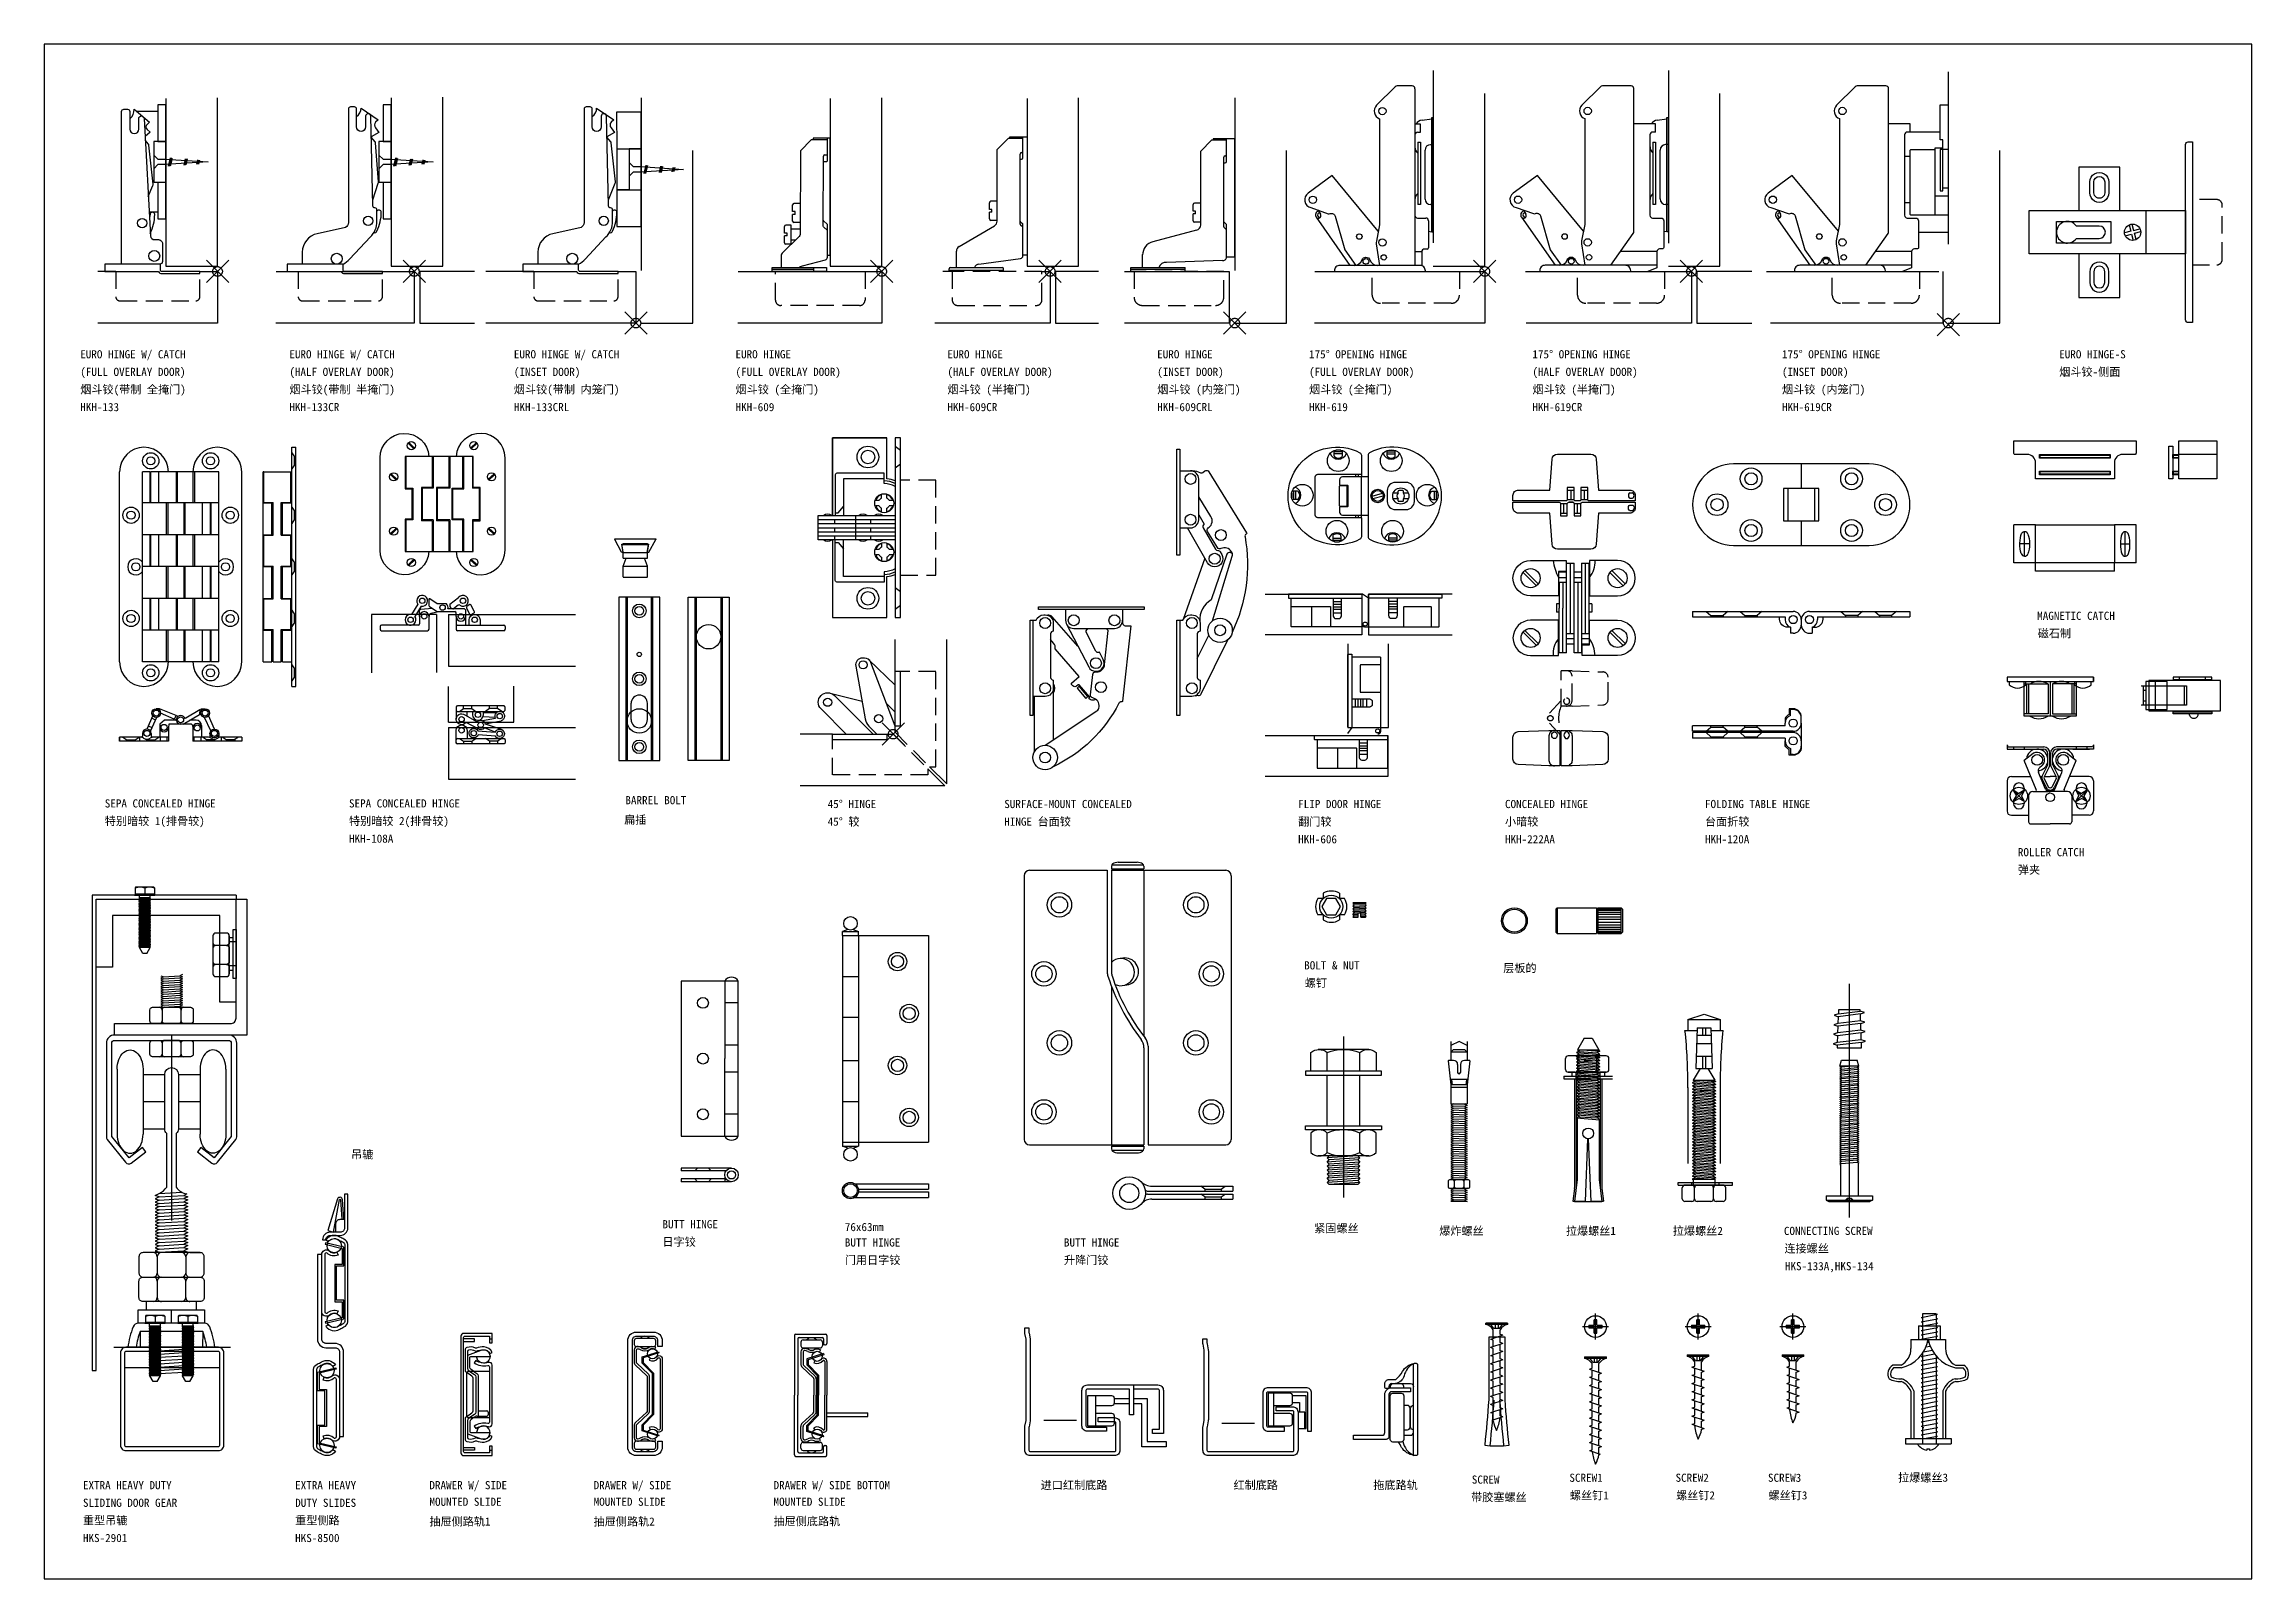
# Model space of a CAD drawing. Header units: millimetres. Extents: x -159360 to -156109, y -82746 to -81402.
# Drawn here: x -156921 to -156109, y -81967 to -81402 of the extents above; entities that cross this region are included whole.
import ezdxf
from ezdxf.enums import TextEntityAlignment as Align

# ---------------------------------------------------------------- set-up
doc = ezdxf.new("R2010")
doc.units = ezdxf.units.MM
doc.header["$LTSCALE"] = 2
doc.header["$MEASUREMENT"] = 0
for name, pattern in [('CENTER2', [28.575, 19.05, -3.175, 3.175, -3.175]), ('HIDDEN', [9.525, 6.35, -3.175]), ('HIDDEN2', [4.7625, 3.175, -1.5875])]:
    doc.linetypes.add(name, pattern=pattern)
doc.layers.get('0').update_dxf_attribs({"linetype": 'CONTINUOUS'})
for name, color, linetype in [('FN-DIM', 141, 'CONTINUOUS'), ('LINE1', 41, 'CONTINUOUS'), ('LINE2', 142, 'CONTINUOUS')]:
    doc.layers.add(name, color=color, linetype=linetype)
doc.layers.add('标注', color=7, linetype='CONTINUOUS', lineweight=25)
doc.styles.add('HZ', font='simfang.ttf')

msp = doc.modelspace()

# ---------------------------------------------------------------- texts
at = {"layer": '标注', "color": 0, "style": 'HZ'}
for s, p in [('EURO HINGE W/ CATCH ', (-156907.73, -81514.61)), ('EURO HINGE W/ CATCH ', (-156830.77, -81514.61)), ('EURO HINGE W/ CATCH ', (-156748.15, -81514.61)), ('EURO HINGE', (-156666.57, -81514.61)), ('EURO HINGE', (-156588.6, -81514.61)), ('EURO HINGE', (-156511.38, -81514.61)), ('175%%D OPENING HINGE', (-156455.5, -81514.61)), ('175%%D OPENING HINGE', (-156373.3, -81514.61)), ('175%%D OPENING HINGE', (-156281.44, -81514.61)), ('EURO HINGE-S ', (-156179.41, -81514.61)), ('(FULL OVERLAY DOOR)', (-156907.73, -81521.09)), ('(HALF OVERLAY DOOR)', (-156830.77, -81521.09)), ('(INSET DOOR)', (-156748.15, -81521.09)), ('(FULL OVERLAY DOOR)', (-156666.57, -81521.09)), ('(HALF OVERLAY DOOR)', (-156588.6, -81521.09)), ('(INSET DOOR)', (-156511.38, -81521.09)), ('(FULL OVERLAY DOOR)', (-156455.5, -81521.09)), ('(HALF OVERLAY DOOR)', (-156373.3, -81521.09)), ('(INSET DOOR)', (-156281.44, -81521.09)), ('烟斗铰-侧面', (-156179.41, -81521.09)), ('烟斗铰(带制 全掩门)', (-156907.73, -81527.57)), ('HKH-133', (-156907.73, -81534.05)), ('烟斗铰(带制 半掩门)', (-156830.77, -81527.57)), ('HKH-133CR', (-156830.77, -81534.05)), ('烟斗铰(带制 内笼门)', (-156748.15, -81527.57)), ('HKH-133CRL', (-156748.15, -81534.05)), ('烟斗铰 (全掩门)', (-156666.57, -81527.57)), ('HKH-609', (-156666.57, -81534.05)), ('烟斗铰 (半掩门)', (-156588.6, -81527.57)), ('HKH-609CR', (-156588.6, -81534.05)), ('烟斗铰 (内笼门)', (-156511.38, -81527.57)), ('HKH-609CRL', (-156511.38, -81534.05)), ('烟斗铰 (全掩门)', (-156455.5, -81527.57)), ('HKH-619', (-156455.5, -81534.05)), ('烟斗铰 (半掩门)', (-156373.3, -81527.57)), ('HKH-619CR', (-156373.3, -81534.05)), ('烟斗铰 (内笼门)', (-156281.44, -81527.57)), ('HKH-619CR', (-156281.44, -81534.05)), ('MAGNETIC CATCH ', (-156187.51, -81610.84)), ('磁石制', (-156187.32, -81617.32)), ('SEPA CONCEALED HINGE', (-156898.71, -81679.88)), ('SEPA CONCEALED HINGE', (-156808.83, -81679.88)), ('BARREL BOLT', (-156707.1, -81678.69)), ('45%%D HINGE', (-156632.67, -81680.1)), ('SURFACE-MOUNT CONCEALED ', (-156567.67, -81680.1)), ('FLIP DOOR HINGE', (-156459.5, -81680.1)), ('CONCEALED HINGE', (-156383.38, -81680.1)), ('FOLDING TABLE HINGE', (-156309.78, -81680.1)), ('特别暗较 1(排骨较)', (-156898.71, -81686.36)), ('特别暗较 2(排骨较)', (-156808.83, -81686.36)), ('扁插', (-156707.58, -81685.92)), ('45%%d 较', (-156632.67, -81686.58)), ('HINGE 台面铰', (-156567.67, -81686.58)), ('翻门较', (-156459.5, -81686.58)), ('小暗较', (-156383.38, -81686.58)), ('台面折较', (-156309.78, -81686.58)), ('HKH-108A', (-156808.83, -81692.84)), ('HKH-606', (-156459.5, -81693.06)), ('HKH-222AA', (-156383.38, -81693.06)), ('HKH-120A', (-156309.78, -81693.06)), ('弹夹', (-156194.63, -81704.3)), ('ROLLER CATCH ', (-156194.63, -81697.82)), ('BOLT & NUT', (-156457.28, -81739.46)), ('螺钉', (-156457.09, -81745.94)), ('层板的', (-156384.04, -81740.49)), ('吊辘', (-156808.05, -81809.05)), ('BUTT HINGE', (-156693.46, -81834.73)), ('日字铰', (-156693.46, -81841.21)), ('76x63mm', (-156626.35, -81835.75)), ('BUTT HINGE', (-156626.35, -81841.43)), ('BUTT HINGE', (-156545.7, -81841.43)), ('紧固螺丝', (-156453.61, -81836.23)), ('爆炸螺丝', (-156407.58, -81837.18)), ('拉爆螺丝1', (-156360.96, -81837.18)), ('拉爆螺丝2', (-156321.61, -81837.18)), ('CONNECTING SCREW', (-156280.73, -81837.18)), ('门用日字铰', (-156626.35, -81847.91)), ('升降门铰', (-156545.7, -81847.91)), ('连接螺丝', (-156280.55, -81843.66)), ('HKS-133A,HKS-134', (-156280.36, -81850.14)), ('EXTRA HEAVY DUTY ', (-156906.74, -81930.74)), ('EXTRA HEAVY ', (-156828.64, -81930.74)), ('DRAWER W/ SIDE ', (-156779.22, -81930.74)), ('DRAWER W/ SIDE ', (-156718.8, -81930.74)), ('DRAWER W/ SIDE BOTTOM', (-156652.58, -81930.74)), ('进口红制底路', (-156554.27, -81930.74)), ('红制底路', (-156483.31, -81930.74)), ('拖底路轨', (-156431.85, -81930.74)), ('SCREW', (-156395.6, -81928.69)), ('SCREW1', (-156359.68, -81928.01)), ('SCREW2', (-156320.61, -81928.01)), ('SCREW3', (-156286.6, -81928.01)), ('拉爆螺丝3', (-156238.72, -81927.97)), ('SLIDING DOOR GEAR', (-156906.74, -81937.22)), ('DUTY SLIDES', (-156828.64, -81937.22)), ('MOUNTED SLIDE', (-156779.2, -81936.84)), ('MOUNTED SLIDE', (-156718.78, -81936.84)), ('MOUNTED SLIDE', (-156652.58, -81936.84)), ('带胶塞螺丝', (-156395.85, -81935.17)), ('螺丝钉1', (-156359.5, -81934.49)), ('螺丝钉2', (-156320.43, -81934.49)), ('螺丝钉3', (-156286.42, -81934.49)), ('重型吊辘', (-156906.74, -81943.7)), ('重型侧路', (-156828.64, -81943.7)), ('抽屉侧路轨1', (-156779.22, -81944.13)), ('抽屉侧路轨2', (-156718.8, -81944.13)), ('抽屉侧底路轨', (-156652.58, -81944.01)), ('HKS-2901', (-156906.74, -81950.18)), ('HKS-8500', (-156828.64, -81950.18))]:
    msp.add_text(s, height=3, dxfattribs=at).set_placement(p, align=Align.TOP_LEFT)

# ---------------------------------------------------------------- blocks, each defined once
blk = doc.blocks.new('EURO HINGE WITH CATCH  (INSET DOOR) 烟斗铰(带制 内笼门) HKH-133CRL')
at = {"linetype": 'ByBlock'}
for points in [[(-21.06, 21.72, 0.100167), (-18.64, 23.57), (-11.01, 31.68, 0.205389), (-8.56, 37.51), (-8.56, 41.6, 0.42785), (-9.3, 42.38, -0.400708), (-10.05, 43.09), (-10.83, 76.08, 1), (-12.76, 76.08), (-12.76, 72.19, -1), (-16.06, 72.19), (-16.06, 78.74, 0.414214), (-16.86, 79.54), (-18.26, 79.54, 0.414214), (-19.06, 78.74), (-19.06, 37, -0.287492), (-20.19, 35.2), (-30.57, 32.9, 0.351711), (-36.06, 26.06), (-36.06, 21.7, -0.747404)], [(-21.27, 21.7), (-41.56, 21.7), (-41.56, 19), (-21.76, 19, 0.302776), (-20.56, 18.2), (-6.56, 18.2), (-6.56, 19), (-20.56, 19, -0.414214), (-21.06, 19.5), (-21.06, 21.72)]]:
    blk.add_lwpolyline(points, format="xyb", dxfattribs=at)
blk.add_lwpolyline([(-7, 64.07), (-7, 49.07), (-2.5, 49.07), (-7, 49.07), (-7, 35.57), (2, 35.57), (2, 77.57), (-7.09, 77.57), (-7, 64.07), (2, 64.07), (-2.5, 64.07), (-2.5, 49.07), (2, 49.07)], dxfattribs=at)
at = {"layer": 'LINE1', "linetype": 'ByBlock'}
for p, q in [((3, 55.07), (3.74, 58.05)), ((3.36, 55.07), (4.09, 58.03)), ((3.72, 55.08), (4.44, 58.01)), ((8.66, 55.39), (9.23, 57.71)), ((9.02, 55.42), (9.58, 57.68)), ((9.39, 55.44), (9.93, 57.66)), ((13.39, 55.71), (13.78, 57.28)), ((13.75, 55.73), (14.13, 57.26)), ((14.11, 55.75), (14.48, 57.24))]:
    blk.add_line(p, q, dxfattribs=at)
for points in [[(-16.06, 76.03, 0.246867), (-14.44, 79.07), (-8.11, 74.78), (-9.08, 73.97, 0.410261), (-9.08, 71.85), (-7.91, 70.18), (-10.65, 68.54)], [(-10.11, 45.41), (-7.6, 51.45, 0.112528), (-7.51, 51.97), (-9.05, 66.3, 0.145671), (-9.23, 66.73), (-10.65, 68.47)], [(-9.72, 33.29, 0.374158), (-8.56, 33.87, 0.109474), (-6.97, 40.75, 0.765912), (-8.56, 41.18, -0.018858)]]:
    blk.add_lwpolyline(points, format="xyb", dxfattribs=at)
blk.add_lwpolyline([(-2.5, 59.09), (-0.97, 57.57), (1.68, 57.57), (17.5, 56.57), (1.68, 55.57), (-0.97, 55.57), (-2.5, 54.04)], dxfattribs=at)
at = {"layer": 'LINE1', "linetype": 'HIDDEN2'}
blk.add_lwpolyline([(-37.56, 19), (-37.56, 9.7, 0.414214), (-36.06, 8.2), (-8.06, 8.2, 0.414214), (-6.56, 9.7), (-6.56, 18.2)], format="xyb", dxfattribs=at)
at = {"layer": 'LINE1', "linetype": 'ByBlock'}
for centre, radius in [((-11.83, 37.62), 1.7), ((-23.4, 23.7), 2)]:
    blk.add_circle(centre, radius, dxfattribs=at)
blk = doc.blocks.new('EURO HINGE-S 烟斗铰-侧面')
at = {"linetype": 'ByBlock'}
blk.add_lwpolyline([(-2.5, -32.25), (-2.5, 32.25, -0.414214), (-1.5, 33.25), (0, 33.25), (0, -33.25), (-1.5, -33.25, -0.414214)], format="xyb", close=True, dxfattribs=at)
for points in [[(-26.75, 8), (-26.75, 24), (-41.75, 24), (-41.75, 8)], [(-17, -8), (-17, 8), (-2.5, 8), (-2.5, -8), (-60, -8), (-60, 8), (-17, 8)], [(-41.75, -8), (-41.75, -24), (-26.75, -24), (-26.75, -8)]]:
    blk.add_lwpolyline(points, dxfattribs=at)
for points in [[(-37.75, 14.52), (-37.75, 18.5, -1.000001), (-30.75, 18.5), (-30.75, 14.53, -1.008442), (-37.75, 14.53, -1.008442)], [(-37.75, -14.52), (-37.75, -18.5, 1.000001), (-30.75, -18.5), (-30.75, -14.53, 1.008442), (-37.75, -14.53, 1.008442)]]:
    blk.add_lwpolyline(points, format="xyb", dxfattribs=at)
blk.add_lwpolyline([(-50, -4), (-50, 4), (-30, 4), (-30, -4)], close=True, dxfattribs=at)
blk.add_circle((-22, 0), 3, dxfattribs=at)
at = {"layer": 'LINE1', "linetype": 'ByBlock'}
for points in [[(-36.25, 14.52), (-36.25, 18.5, -1), (-32.25, 18.5), (-32.25, 14.52, -1.009624), (-36.25, 14.52)], [(-36.25, -14.52), (-36.25, -18.5, 1), (-32.25, -18.5), (-32.25, -14.52, 1.009624), (-36.25, -14.52)]]:
    blk.add_lwpolyline(points, format="xyb", dxfattribs=at)
at = {"layer": 'LINE1', "linetype": 'HIDDEN2'}
blk.add_lwpolyline([(0, -12), (9, -12, 0.414214), (11, -10), (11, 10, 0.414214), (9, 12), (0, 12)], format="xyb", dxfattribs=at)
at = {"layer": 'LINE1', "linetype": 'ByBlock'}
blk.add_lwpolyline([(-42.69, -2.25), (-34.25, -2.25, 1), (-34.25, 2.25), (-42.69, 2.25, 3.24764)], format="xyb", close=True, dxfattribs=at)
for points in [[(-23.29, 2.71), (-22.67, 0.39), (-24.99, -0.23)], [(-22.23, 2.99), (-21.61, 0.67), (-19.29, 1.29)], [(-20.71, -2.71), (-21.33, -0.39), (-19.01, 0.23)], [(-24.71, -1.29), (-22.39, -0.67), (-21.77, -2.99)]]:
    blk.add_lwpolyline(points, dxfattribs=at)
blk = doc.blocks.new('MAGNETIC CATCH-E 磁石制-立面')
at = {"linetype": 'ByBlock'}
blk.add_lwpolyline([(22.5, -4.5, -0.414214), (22, -5), (17.5, -5, 0.414214), (14.5, -8), (14.5, -14), (-14.5, -14), (-14.5, -8, 0.414214), (-17.5, -5), (-22, -5, -0.414214), (-22.5, -4.5), (-22.5, 0), (22.5, 0)], format="xyb", close=True, dxfattribs=at)
at = {"layer": 'LINE1', "linetype": 'ByBlock'}
for points in [[(13, -5), (13, -6.4), (-13, -6.4), (-13, -5)], [(12.8, -5.2), (12.8, -6.2), (-12.8, -6.2), (-12.8, -5.2)], [(13, -12.5), (-13, -12.5), (-13, -11.1), (13, -11.1)], [(12.8, -12.3), (-12.8, -12.3), (-12.8, -11.3), (12.8, -11.3)]]:
    blk.add_lwpolyline(points, close=True, dxfattribs=at)
blk = doc.blocks.new('MAGNETIC CATCH-P 磁石制-平面')
at = {"linetype": 'ByBlock'}
blk.add_lwpolyline([(14.5, 0), (14.5, -14), (-14.5, -14), (-14.5, 0)], close=True, dxfattribs=at)
at = {"layer": 'LINE1', "linetype": 'ByBlock'}
for p, q in [((22.5, 0), (14.5, 0)), ((-22.5, -14), (-22.5, 0)), ((-14.5, 0), (-22.5, 0)), ((-16.75, -7), (-20.25, -7)), ((-18.51, -11.49), (-18.51, -2.51)), ((16.75, -7), (20.25, -7)), ((18.51, -11.49), (18.51, -2.51)), ((22.5, -14), (22.5, 0)), ((-14.5, -14), (-22.5, -14)), ((-14.5, -17), (-14.5, -14)), ((22.5, -14), (14.5, -14)), ((14.5, -17), (14.5, -14)), ((14.5, -17), (-14.5, -17))]:
    blk.add_line(p, q, dxfattribs=at)
blk.add_lwpolyline([(17.29, -10.61, 0.764948), (19.75, -10.48, 0.764948)], format="xyb", dxfattribs=at)
for centre, start, end in [((-18.51, -3.78), 18.19437, 150.76741), ((18.51, -3.78), 29.23259, 161.80563), ((-18.51, -10.22), 192.14919, 341.80563)]:
    blk.add_arc(centre, 1.28, start, end, dxfattribs=at)
at = {"layer": 'LINE1', "linetype": 'ByBlock', "extrusion": (0, 0, -1)}
for start_param, end_param in [(3.941247, 5.588102), (3.941247, 5.588102), (7.045881, 8.662082)]:
    blk.add_ellipse((-18.5, -7), major_axis=(0, 5), ratio=0.35, start_param=start_param, end_param=end_param, dxfattribs=at)
at = {"layer": 'LINE1', "linetype": 'ByBlock'}
for start_param, end_param in [(7.045881, 8.662082), (3.941247, 5.588102)]:
    blk.add_ellipse((18.5, -7), major_axis=(0, 5), ratio=0.35, start_param=start_param, end_param=end_param, dxfattribs=at)
blk = doc.blocks.new('MAGNETIC CATCH-S 磁石制-侧面')
at = {"linetype": 'ByBlock'}
blk.add_line((1784.07, 455.83), (1770.07, 455.83), dxfattribs=at)
for points in [[(1766.44, 458.83), (1767.94, 458.83), (1767.94, 446.83), (1766.44, 446.83)], [(1784.07, 446.83), (1770.07, 446.83), (1770.07, 460.83), (1784.07, 460.83)]]:
    blk.add_lwpolyline(points, close=True, dxfattribs=at)
at = {"layer": 'LINE1', "linetype": 'ByBlock'}
for points in [[(1770.07, 454.43), (1767.94, 454.43), (1767.94, 455.83), (1770.07, 455.83)], [(1770.07, 454.63), (1768.14, 454.63), (1768.14, 455.63), (1770.07, 455.63)], [(1770.07, 448.33), (1767.94, 448.33), (1767.94, 449.73), (1770.07, 449.73)], [(1770.07, 448.53), (1768.14, 448.53), (1768.14, 449.53), (1770.07, 449.53)]]:
    blk.add_lwpolyline(points, dxfattribs=at)
blk = doc.blocks.new('MAGNETIC CATCH 磁石制')
for name, p in [('MAGNETIC CATCH-E 磁石制-立面', (0, 30.92)), ('MAGNETIC CATCH-S 磁石制-侧面', (-1731.89, -429.91)), ('MAGNETIC CATCH-P 磁石制-平面', (0, 0))]:
    blk.add_blockref(name, p)
blk = doc.blocks.new('SCREW2 螺丝钉（正面）')
at = {"layer": 'LINE1'}
for p, q in [((-4.8, 0), (4.8, 0)), ((-2.45, 0.5), (-0.5, 0.5)), ((-0.5, 0.5), (-0.5, 2.45)), ((0, -4.8), (0, 4.8)), ((0.5, 0.5), (0.5, 2.45)), ((0.5, 0.5), (2.45, 0.5)), ((-2.45, -0.5), (-0.5, -0.5)), ((-0.5, -2.45), (-0.5, -0.5)), ((0.5, -0.5), (2.45, -0.5)), ((0.5, -2.45), (0.5, -0.5))]:
    blk.add_line(p, q, dxfattribs=at)
blk.add_circle((0, 0), 4, dxfattribs=at)
for start, end in [(168.46304, 191.53696), (78.46304, 101.53696), (348.46304, 11.53696), (258.46304, 281.53696)]:
    blk.add_arc((0, 0), 2.5, start, end, dxfattribs=at)
blk = doc.blocks.new('SCREW2 螺丝钉2(侧面)')
at = {"layer": 'LINE1'}
for p, q in [((-4, 0), (4, 0)), ((-4, 0), (-4, -0.5)), ((-1, -2), (-2.5, 0)), ((-0.51, 0), (-0.51, -2)), ((0.5, 0), (0.5, -2)), ((1, -2), (2.5, 0)), ((4, -0.5), (4, 0)), ((-4, -0.5), (4, -0.5)), ((-2.25, -4.5), (-1.25, -4.17)), ((-2.25, -4.5), (2.25, -6)), ((-2.25, -4.5), (2.25, -6)), ((-2.25, -7.5), (-1.25, -7.17)), ((-2.25, -7.5), (2.25, -9)), ((-2.25, -7.5), (2.25, -9)), ((-1.25, -4.17), (-1.25, -2.48)), ((-1.25, -7.17), (-1.25, -4.83)), ((-1.25, -10.17), (-1.25, -7.83)), ((-1, -2), (1, -2)), ((1.25, -5.67), (1.25, -2.48)), ((1.25, -6.33), (2.25, -6)), ((1.25, -8.67), (1.25, -6.33)), ((-2.25, -10.5), (-1.25, -10.17)), ((-2.25, -10.5), (2.25, -12)), ((-2.25, -10.5), (2.25, -12)), ((-2.25, -13.5), (-1.25, -13.17)), ((-2.25, -13.5), (2.25, -15)), ((-2.25, -13.5), (2.25, -15)), ((-2.25, -16.51), (-1.25, -16.18)), ((-1.25, -13.17), (-1.25, -10.83)), ((-1.25, -13.17), (-1.25, -10.83)), ((-1.25, -16.18), (-1.25, -13.83)), ((1.25, -9.33), (2.25, -9)), ((1.25, -11.67), (1.25, -9.33)), ((1.25, -12.33), (2.25, -12)), ((1.25, -14.67), (1.25, -12.33)), ((1.25, -14.67), (1.25, -12.33)), ((1.25, -15.33), (2.25, -15)), ((1.25, -17.68), (1.25, -15.33)), ((-2.25, -16.51), (2.25, -18.01)), ((-2.25, -16.51), (2.25, -18.01)), ((-2.25, -19.51), (-1.25, -19.18)), ((-2.25, -19.51), (2.25, -21.01)), ((-2.25, -19.51), (0, -20.26)), ((-2.25, -22.51), (-1.25, -22.18)), ((-2.25, -22.51), (2.25, -24.01)), ((-2.25, -22.51), (2.25, -24.01)), ((-1.25, -19.18), (-1.25, -16.84)), ((-1.25, -22.18), (-1.25, -19.84)), ((-1.25, -25.18), (-1.25, -22.84)), ((1.25, -18.34), (2.25, -18.01)), ((1.25, -20.68), (1.25, -18.34)), ((1.25, -20.68), (2.25, -21.01)), ((1.25, -21.34), (2.25, -21.01)), ((1.25, -23.68), (1.25, -21.34)), ((1.25, -24.34), (2.25, -24.01)), ((1.25, -26.68), (1.25, -24.34)), ((-2.25, -25.51), (-1.25, -25.18)), ((-2.25, -25.51), (2.25, -27.01)), ((-2.25, -25.51), (2.25, -27.01)), ((-1.25, -26.19), (-1.25, -25.84)), ((1.25, -27.34), (2.25, -27.01)), ((1.25, -27.52), (1.25, -27.34))]:
    blk.add_line(p, q, dxfattribs=at)
for centre, radius, start, end in [((-5.12, -4.94), 4.58, 32.46787, 75.90391), ((5.12, -4.94), 4.58, 104.09609, 147.53213), ((16.11, -24.26), 17.46, 186.34374, 202.73584), ((-8.45, -26.01), 9.82, 329.4038, 351.13092)]:
    blk.add_arc(centre, radius, start, end, dxfattribs=at)
blk = doc.blocks.new('SCREW2 螺丝钉2')
at = {"layer": 'FN-DIM'}
for name, p in [('SCREW2 螺丝钉（正面）', (0, 0)), ('SCREW2 螺丝钉2(侧面)', (0, -10.43))]:
    blk.add_blockref(name, p, dxfattribs=at)
blk = doc.blocks.new('爆炸螺丝')
at = {"linetype": 'ByBlock'}
for p, q in [((-3, 58.89), (-3, 51.89)), ((0, 58.89), (-3, 57.39)), ((3, 57.39), (0, 58.89)), ((3, 58.89), (3, 51.89)), ((-3.98, 51.67), (-3, 42.89)), ((-2, 51.89), (-3.78, 51.89)), ((-2, 55.89), (-3, 54.89)), ((3, 54.89), (-3, 54.89)), ((-2, 55.89), (2, 55.89)), ((-2, 55.89), (2, 55.89)), ((-0.5, 50.39), (-0.5, 47.39)), ((0.5, 50.39), (0.5, 47.39)), ((3, 54.89), (2, 55.89)), ((3.78, 51.89), (2, 51.89)), ((3.98, 51.67), (3, 42.89)), ((3.22, 44.89), (-3.22, 44.89)), ((-3, 42.89), (-3, 35.89)), ((3, 42.89), (-3, 42.89)), ((3, 41.89), (-3, 41.89)), ((-2.72, 44.89), (-2.5, 42.89)), ((0, 46.89), (0, 46.89)), ((2.72, 44.89), (2.5, 42.89)), ((3, 44.08), (3, 35.89)), ((3, 42.89), (3, 35.89)), ((-1.75, 7.39), (-1.75, 5.39)), ((1.75, 7.39), (1.75, 5.39))]:
    blk.add_line(p, q, dxfattribs=at)
blk.add_lwpolyline([(4, 7.39, 0.414214), (3.5, 7.89), (-3.5, 7.89, 0.414214), (-4, 7.39), (-4, 5.39, 0.414214), (-3.5, 4.89), (3.5, 4.89, 0.414214), (4, 5.39)], format="xyb", close=True, dxfattribs=at)
for points in [[(-1.25, 7.89, 0.414214), (-1.75, 7.39, 0.414214), (-2.25, 7.89)], [(-2.25, 4.89, 0.414214), (-1.75, 5.39, 0.414214), (-1.25, 4.89)], [(2.25, 7.89, 0.414214), (1.75, 7.39, 0.414214), (1.25, 7.89)], [(1.25, 4.89, 0.414214), (1.75, 5.39, 0.414214), (2.25, 4.89)]]:
    blk.add_lwpolyline(points, format="xyb", dxfattribs=at)
for centre, radius, start, end in [((-3.78, 51.69), 0.2, 90, 186.34019), ((-2, 50.39), 1.5, 0, 90), ((2, 50.39), 1.5, 90, 180), ((3.78, 51.69), 0.2, 353.65981, 90), ((0, 47.39), 0.5, 180, 270), ((0, 47.39), 0.5, 270, 0)]:
    blk.add_arc(centre, radius, start, end, dxfattribs=at)
at = {"layer": 'LINE1', "linetype": 'ByBlock'}
for p, q in [((-2, 35.89), (-3, 35.42)), ((-3, 35.89), (3, 35.89)), ((-3, 35.42), (-2, 35.09)), ((-2, 35.09), (-3, 34.62)), ((-3, 34.62), (-2, 34.29)), ((-2, 34.29), (-3, 33.82)), ((-3, 33.82), (-2, 33.49)), ((-2, 33.45), (-3, 32.99)), ((-3, 32.99), (-2, 32.65)), ((-2, 32.65), (-3, 32.19)), ((-2.02, 35.89), (-2, 35.89)), ((2, 34.94), (-2, 35.09)), ((2, 34.16), (-2, 34.31)), ((2, 33.37), (-2, 33.51)), ((2, 32.57), (-2, 32.71)), ((2.46, 35.89), (2, 35.74)), ((2, 35.74), (3, 35.28)), ((3, 35.28), (2, 34.94)), ((2, 34.94), (3, 34.48)), ((3, 34.48), (2, 34.14)), ((2, 34.14), (3, 33.68)), ((2, 33.3), (3, 32.84)), ((3, 32.84), (2, 32.5)), ((2, 32.5), (3, 32.04)), ((-3, 32.19), (-2, 31.85)), ((-2, 31.85), (-3, 31.39)), ((-3, 31.39), (-2, 31.05)), ((-2, 31.05), (-3, 30.59)), ((-3, 30.59), (-2, 30.25)), ((-2, 30.25), (-3, 29.79)), ((-3, 29.79), (-2, 29.45)), ((-2, 29.45), (-3, 28.99)), ((-2, 29.45), (-3, 28.99)), ((-3, 28.99), (-2, 28.65)), ((-2, 28.65), (-3, 28.19)), ((-3, 28.19), (-2, 27.85)), ((-2, 27.85), (-3, 27.39)), ((-3, 27.39), (-2, 27.05)), ((-2, 27.05), (-3, 26.59)), ((-3, 26.59), (-2, 26.25)), ((-2, 26.25), (-3, 25.79)), ((-3, 25.79), (-2, 25.45)), ((-2, 25.45), (-3, 24.99)), ((-3, 24.99), (-2, 24.65)), ((-2, 24.65), (-3, 24.19)), ((2, 31.76), (-2, 31.91)), ((2, 30.96), (-2, 31.11)), ((2, 30.13), (-2, 30.28)), ((2, 29.33), (-2, 29.48)), ((2, 28.57), (-2, 28.72)), ((2, 27.77), (-2, 27.92)), ((2, 26.97), (-2, 27.12)), ((2, 26.17), (-2, 26.32)), ((2, 25.33), (-2, 25.48)), ((2, 24.53), (-2, 24.68)), ((3, 32.04), (2, 31.7)), ((2, 31.7), (3, 31.24)), ((3, 31.24), (2, 30.9)), ((2, 30.9), (3, 30.44)), ((3, 30.44), (2, 30.1)), ((2, 30.1), (3, 29.64)), ((3, 29.64), (2, 29.3)), ((2, 29.3), (3, 28.84)), ((2, 29.3), (3, 28.84)), ((3, 28.84), (2, 28.5)), ((2, 28.5), (3, 28.04)), ((3, 28.04), (2, 27.7)), ((2, 27.7), (3, 27.24)), ((3, 27.24), (2, 26.9)), ((2, 26.9), (3, 26.44)), ((3, 26.44), (2, 26.1)), ((2, 26.1), (3, 25.64)), ((3, 25.64), (2, 25.3)), ((2, 25.3), (3, 24.84)), ((3, 24.84), (2, 24.5)), ((2, 24.5), (3, 24.04)), ((-3, 24.19), (-2, 23.85)), ((-2, 23.85), (-3, 23.39)), ((-3, 23.39), (-2, 23.05)), ((-2, 23.05), (-3, 22.59)), ((-3, 22.59), (-2, 22.25)), ((-2, 22.25), (-3, 21.79)), ((-3, 21.79), (-2, 21.45)), ((-2, 21.45), (-3, 20.99)), ((-3, 20.99), (-2, 20.65)), ((-2, 20.65), (-3, 20.18)), ((-3, 20.18), (-2, 19.85)), ((-2, 19.85), (-3, 19.38)), ((-3, 19.38), (-2, 19.05)), ((-2, 19.05), (-3, 18.58)), ((-3, 18.58), (-2, 18.25)), ((-2, 18.25), (-3, 17.78)), ((-3, 17.78), (-2, 17.45)), ((-2, 17.45), (-3, 16.98)), ((-3, 16.98), (-2, 16.65)), ((-2, 16.65), (-3, 16.18)), ((2, 23.73), (-2, 23.88)), ((2, 22.93), (-2, 23.08)), ((2, 22.13), (-2, 22.28)), ((2, 21.33), (-2, 21.48)), ((2, 20.5), (-2, 20.64)), ((2, 19.7), (-2, 19.84)), ((2, 18.97), (-2, 19.12)), ((2, 18.17), (-2, 18.32)), ((2, 17.37), (-2, 17.52)), ((2, 16.57), (-2, 16.72)), ((3, 24.04), (2, 23.7)), ((2, 23.7), (3, 23.24)), ((3, 23.24), (2, 22.9)), ((2, 22.9), (3, 22.44)), ((3, 22.44), (2, 22.1)), ((2, 22.1), (3, 21.64)), ((3, 21.64), (2, 21.3)), ((2, 21.3), (3, 20.84)), ((3, 20.84), (2, 20.5)), ((2, 20.5), (3, 20.04)), ((3, 20.04), (2, 19.7)), ((2, 19.7), (3, 19.24)), ((3, 19.24), (2, 18.9)), ((2, 18.9), (3, 18.44)), ((3, 18.44), (2, 18.1)), ((2, 18.1), (3, 17.64)), ((3, 17.64), (2, 17.3)), ((2, 17.3), (3, 16.84)), ((3, 16.84), (2, 16.5)), ((2, 16.5), (3, 16.04)), ((-3, 16.18), (-2, 15.85)), ((-2, 15.85), (-3, 15.38)), ((-3, 15.38), (-2, 15.05)), ((-2, 15.05), (-3, 14.58)), ((-3, 14.58), (-2, 14.25)), ((-2, 14.25), (-3, 13.78)), ((-3, 13.78), (-2, 13.45)), ((-2, 13.45), (-3, 12.98)), ((-3, 12.98), (-2, 12.65)), ((-2, 12.65), (-3, 12.18)), ((-3, 12.18), (-2, 11.85)), ((-2, 11.85), (-3, 11.38)), ((-3, 11.38), (-2, 11.05)), ((-2, 11.05), (-3, 10.58)), ((-3, 10.58), (-2, 10.25)), ((-2, 10.25), (-3, 9.78)), ((-3, 9.78), (-2, 9.45)), ((-2, 9.45), (-3, 8.98)), ((-3, 8.98), (-2, 8.65)), ((-2, 8.65), (-3, 8.18)), ((-3, 8.18), (-2.14, 7.89)), ((2, 15.73), (-2, 15.88)), ((2, 14.93), (-2, 15.08)), ((2, 14.13), (-2, 14.28)), ((2, 13.33), (-2, 13.48)), ((2, 12.53), (-2, 12.68)), ((2, 11.73), (-2, 11.88)), ((2, 10.9), (-2, 11.04)), ((2, 10.1), (-2, 10.24)), ((2, 9.33), (-2, 9.48)), ((2, 8.53), (-2, 8.68)), ((3, 16.04), (2, 15.7)), ((2, 15.7), (3, 15.24)), ((3, 15.24), (2, 14.9)), ((2, 14.9), (3, 14.44)), ((3, 14.44), (2, 14.1)), ((2, 14.1), (3, 13.64)), ((3, 13.64), (2, 13.3)), ((2, 13.3), (3, 12.84)), ((3, 12.84), (2, 12.5)), ((2, 12.5), (3, 12.04)), ((3, 12.04), (2, 11.7)), ((2, 11.7), (3, 11.24)), ((3, 11.24), (2, 10.9)), ((2, 10.9), (3, 10.44)), ((3, 10.44), (2, 10.1)), ((2, 10.1), (3, 9.64)), ((3, 9.64), (2, 9.3)), ((2, 9.3), (3, 8.84)), ((3, 8.84), (2, 8.5)), ((2, 8.5), (3, 8.04)), ((-2, 4.65), (-3, 4.18)), ((-3, 4.18), (-2, 3.85)), ((-2, 3.85), (-3, 3.38)), ((-3, 3.38), (-2, 3.05)), ((-2, 3.05), (-3, 2.58)), ((-3, 2.58), (-2, 2.25)), ((-2, 2.25), (-3, 1.75)), ((-3, 1.75), (-2, 1.41)), ((-2, 1.41), (-3, 0.95)), ((-3, 0.95), (-2, 0.61)), ((-2, 0.61), (-3, 0)), ((3, 0), (-3, 0)), ((-2.73, 4.89), (-2, 4.65)), ((2, 4.5), (-2, 4.65)), ((2, 3.7), (-2, 3.85)), ((2, 2.9), (-2, 3.05)), ((2, 2.1), (-2, 2.25)), ((2, 1.26), (-2, 1.41)), ((2, 0.46), (-2, 0.61)), ((3, 4.84), (2, 4.5)), ((2, 4.5), (3, 4.04)), ((3, 4.04), (2, 3.7)), ((2, 3.7), (3, 3.24)), ((3, 3.24), (2, 2.9)), ((2, 2.9), (3, 2.44)), ((3, 2.44), (2, 2.1)), ((2, 2.1), (3, 1.6)), ((3, 1.6), (2, 1.26)), ((2, 1.26), (3, 0.8)), ((3, 0.8), (2, 0.46)), ((2, 0.46), (3, 0)), ((3, 8.04), (2.58, 7.89)), ((2.87, 4.89), (3, 4.84))]:
    blk.add_line(p, q, dxfattribs=at)
blk.add_lwpolyline([(3, 33.68), (2, 33.34)], dxfattribs=at)
blk = doc.blocks.new('BUTT HINGE-E 日字铰-立面')
at = {"linetype": 'ByBlock'}
for p in [(-5, 28.5), (-5, -28.5)]:
    blk.add_line(p, (-5, 0), dxfattribs=at)
blk.add_lwpolyline([(-21, -28.5), (0, -28.5), (0, 0), (0, 28.5), (-21, 28.5), (-21, 0)], close=True, dxfattribs=at)
at = {"layer": 'LINE1', "linetype": 'ByBlock'}
for p, q in [((0, 20.5), (-5, 20.5)), ((0, 5), (-5, 5)), ((0, -5), (-5, -5)), ((0, -20.5), (-5, -20.5))]:
    blk.add_line(p, q, dxfattribs=at)
for centre in [(-13, 20.5), (-13, 0), (-13, -20.5)]:
    blk.add_circle(centre, 2, dxfattribs=at)
for centre, start, end in [((-2.5, 27.17), 28.07249, 151.92751), ((-2.5, -27.17), 208.07249, 331.92751)]:
    blk.add_arc(centre, 2.83, start, end, dxfattribs=at)
blk = doc.blocks.new('BUTT HINGE-P 日字铰-平面')
at = {"linetype": 'ByBlock'}
for p, q in [((0, 2.5), (-18.5, 2.5)), ((-18.5, 2.5), (-18.5, 1.5)), ((-2, 1.5), (-18.5, 1.5)), ((-2, -1.5), (-18.5, -1.5)), ((-18.5, -1.5), (-18.5, -2.5)), ((0, -2.5), (-18.5, -2.5)), ((-2.5, -1.5), (-2.5, -2.5))]:
    blk.add_line(p, q, dxfattribs=at)
for radius in [2.5, 1.5]:
    blk.add_circle((0, 0), radius, dxfattribs=at)
at = {"layer": 'LINE1', "linetype": 'HIDDEN2'}
for p, q in [((-13.5, 1.5), (-12.5, 2.5)), ((-7.5, 1.5), (-8.5, 2.5)), ((-13.5, -1.5), (-12.5, -2.5)), ((-7.5, -1.5), (-8.5, -2.5))]:
    blk.add_line(p, q, dxfattribs=at)
blk = doc.blocks.new('BUTT HINGE 日字铰')
for name, p in [('BUTT HINGE-E 日字铰-立面', (21, 45.3)), ('BUTT HINGE-P 日字铰-平面', (18.5, 2.5))]:
    blk.add_blockref(name, p)
blk = doc.blocks.new('DRAWER W- SIDE MOUNTED SLIDE 抽屉侧路轨2')
at = {"layer": 'LINE1'}
for points in [[(9.53, -22.73), (3.18, -22.73, -0.414214), (0, -19.56), (0, 0), (0, 19.56, -0.414214), (3.18, 22.73), (9.53, 22.73, -0.414214), (12.7, 19.56), (12.7, 17.41), (11.11, 17.41), (11.11, 19.56, 0.414214), (9.53, 21.15), (3.18, 21.15, 0.414214), (1.59, 19.56), (1.59, 0), (1.59, -19.56, 0.414214), (3.18, -21.15), (9.53, -21.15, 0.414214), (11.11, -19.56), (11.11, -17.41), (12.7, -17.41), (12.7, -19.56, -0.414214)], [(9.53, 20.35), (3.18, 20.35, 0.414214), (2.38, 19.56), (2.38, 18.21, 0.414214), (3.18, 17.41), (9.53, 17.41, 0.414214), (10.32, 18.21), (10.32, 19.56, 0.414214)], [(3.18, -17.41, 0.414214), (2.38, -18.21), (2.38, -19.56, 0.414214), (3.18, -20.35), (9.53, -20.35, 0.414214), (10.32, -19.56), (10.32, -18.21, 0.414214), (9.53, -17.41)]]:
    blk.add_lwpolyline(points, format="xyb", close=True, dxfattribs=at)
for points in [[(3.59, 17.41, 0.414214), (2.38, 16.2), (2.38, 11.74, 0.208406), (2.89, 10.58), (6.96, 6.8, -0.208406), (7.21, 6.21), (7.21, 0), (7.21, -6.21, -0.208406), (6.96, -6.8), (2.89, -10.58, 0.208406), (2.38, -11.74), (2.38, -16.2, 0.414214), (3.59, -17.41, 0.163826), (5.12, -16.93, -0.289079), (7.58, -16.93, 0.279606), (10.32, -17.13), (9.95, -16.43, -0.266381), (8.12, -16.34, 0.315141), (4.57, -16.35, -0.139242), (3.59, -16.63, -0.395754), (3.18, -16.2), (3.18, -11.74, -0.208406), (3.43, -11.16), (7.5, -7.38, 0.208406), (8, -6.21), (8, 0), (8, 6.21, 0.208406), (7.5, 7.38), (3.43, 11.16, -0.208406), (3.18, 11.74), (3.18, 16.2, -0.395754), (3.59, 16.63, -0.139242), (4.57, 16.35, 0.315141), (8.12, 16.34, -0.266381), (9.95, 16.43), (10.32, 17.13, 0.279606), (7.58, 16.93, -0.289079), (5.12, 16.93, 0.179213), (3.35, 17.41)], [(8.27, 13.13), (7.91, 12.42, 0.370493), (11.26, 13.23, -0.575681), (11.91, 12.91), (11.91, 0), (11.91, -12.91, -0.575681), (11.26, -13.23, 0.370493), (7.91, -12.42), (8.27, -13.13)], [(10.63, 13.72, -0.661087), (12.7, 12.91), (12.7, 0), (12.7, -12.91, -0.658878), (10.63, -13.72)]]:
    blk.add_lwpolyline(points, format="xyb", dxfattribs=at)
blk.add_lwpolyline([(5.32, -13.59), (5.32, -11.36), (9.14, -7.47), (9.14, 0), (9.14, 7.47), (5.32, 11.36), (5.32, 13.59), (11.37, 15.52), (11.49, 15.14), (5.72, 13.3), (5.72, 11.52), (9.54, 7.63), (9.54, 0), (9.54, -7.63), (5.72, -11.52), (5.72, -13.3), (11.49, -15.14), (11.37, -15.52)], close=True, dxfattribs=at)
for centre in [(9.11, 14.78), (9.11, -14.78)]:
    blk.add_circle(centre, 1.85, dxfattribs=at)
for centre, radius, start, end in [((6.35, 18.88), 2.3, 39.65486, 140.34514), ((6.35, 18.88), 2.3, 219.65486, 320.34514), ((9.11, 14.78), 1.85, 62.92546, 125.4108), ((6.35, -18.88), 2.3, 39.65486, 140.34514), ((6.35, -18.88), 2.3, 219.65486, 320.34514)]:
    blk.add_arc(centre, radius, start, end, dxfattribs=at)
blk = doc.blocks.new('SURFACE-MOUNT CONCEALED HINGE-E 台面铰-立面')
at = {"linetype": 'ByBlock'}
for p, q in [((-4.94, -14.52), (-14.36, -3.7)), ((-9.5, -1), (-9.5, -5)), ((11.5, -1), (11.5, -5)), ((-14, -27), (-14, -27)), ((-21, -33), (-21, -53.44))]:
    blk.add_line(p, q, dxfattribs=at)
blk.add_lwpolyline([(19.5, 0), (19.5, -1), (-19.5, -1), (-19.5, 0)], close=True, dxfattribs=at)
for points in [[(-21.5, -5), (-21.5, -40), (-22.5, -40), (-22.5, -5), (-20.33, -5, -0.317837), (-17.5, -3), (-17, -3, -0.414214), (-14, -6), (-14, -9), (-14, -9, 0.414214), (-15, -10), (-15, -26, 0.414214), (-14, -27), (-14, -30, -0.414214), (-17, -33), (-21.5, -33)], [(-17, -51), (2.01, -38.3, 0.219971), (2.88, -36.87, 0.389855), (0.5, -33.58, -0.387319), (-0.3, -32.49), (0.51, -24.89, -0.383286), (1.51, -24), (1.91, -24, 0.383786), (4.9, -21.31), (6.22, -8.81), (5.47, -8)], [(11.5, -1), (11.5, -6, 0.414214), (12.5, -7), (14.5, -7), (11.53, -34.73, -0.383286), (11.23, -35), (11.06, -35, 0.28043), (10.17, -35.54, -0.164624), (-14.04, -58.89)], [(-9.5, -5, 0.414214), (-6.5, -8), (8.5, -8, 0.414214), (11.5, -5)], [(-9.16, -6.38), (-0.97, -22.17, 1), (4.35, -19.4), (2.97, -16.74, -0.414214), (1.62, -16.31), (-1.83, -9.66, -0.414214), (-1.4, -8.31), (-1.56, -8)], [(1.59, -34.04, -0.465103), (-0.96, -33.56), (-0.58, -33.23), (-4.45, -28.79, 0.414214), (-4.87, -28.76), (-5.4, -29.22, -0.414214), (-6.81, -29.12), (-7.27, -28.59, -0.414214), (-7.24, -28.17), (-4.45, -25.74), (-13.32, -15.56, 0.236068), (-13.88, -13.39), (-15, -12.1)], [(-14, -28.2, -0.27735), (-14, -31.8), (-14, -48.99)]]:
    blk.add_lwpolyline(points, format="xyb", dxfattribs=at)
blk.add_circle((-17, -55.5), 4.5, dxfattribs=at)
blk.add_arc((-15.76, -5.07), 1.96, 44.19454, 99.92614, dxfattribs=at)
at = {"layer": 'LINE1', "linetype": 'ByBlock'}
blk.add_lwpolyline([(-5.27, -29.95), (-1.98, -33.72), (-1.23, -33.07), (-4.51, -29.3)], close=True, dxfattribs=at)
for centre in [(-17, -6), (-6.5, -5), (8.5, -5), (1.69, -20.78), (-17, -30), (3.55, -29.6), (-17, -55.5)]:
    blk.add_circle(centre, 2, dxfattribs=at)
blk = doc.blocks.new('SURFACE-MOUNT CONCEALED HINGE-O 台面铰-打开')
at = {"linetype": 'ByBlock'}
for p, q in [((10.25, 40.42), (2.24, 17.77)), ((7.5, 3.39), (11.74, 12.04)), ((8.5, 13.5), (8.5, 13.5))]:
    blk.add_line(p, q, dxfattribs=at)
blk.add_lwpolyline([(0, 41.5), (0, 80.5), (1, 80.5), (1, 41.5)], close=True, dxfattribs=at)
for points in [[(1, 72.5), (6, 72.5, -0.119662), (8.36, 71.94, 0.319693), (9.52, 71.92), (10.31, 72.46, -0.426717), (11.72, 72.16), (25.63, 49.73, -0.383286), (25.56, 49.33), (25.42, 49.23, 0.28043), (25.05, 48.26, -0.155467), (20.3, 12.96)], [(1, 51.5), (5, 51.5, 0.414214), (8, 54.5), (8, 69.5, 0.414214), (5, 72.5)], [(13.11, 17.36), (20.3, 41.06, 0.219971), (20.11, 42.73, 0.388871), (16.2, 43.86, -0.383286), (14.92, 44.23), (11.25, 50.15, -0.383286), (11.48, 51.46), (11.8, 51.71, 0.383786), (12.51, 55.66), (8, 62.91)], [(8, 56.32), (10.02, 52.84, 0.414214), (9.65, 51.47), (14.16, 43.71, 0.266358), (15.02, 43.21, -0.270113), (15.89, 42.7), (16.47, 41.65, -1), (11.28, 38.65), (3.85, 51.5)], [(20.36, 42.11), (19.64, 42.4, 0.415113), (18.34, 41.82), (12.63, 24.98, 0.297577), (8.44, 17.09)], [(1, 17.5), (1, -17.5), (0, -17.5), (0, 17.5), (2.17, 17.5, -0.317837), (5, 19.5), (5.5, 19.5, -0.414214), (8.5, 16.5), (8.5, 13.5, 0.414214), (7.5, 12.5), (7.5, -3.5, 0.414214), (8.5, -4.5), (8.5, -4.5), (8.5, -7.5, -0.414214), (5.5, -10.5), (1, -10.5)], [(6.7, -10.25, -0.123317), (7.9, -10.13, 0.325485), (8.94, -9.58), (18.68, 10.29)]]:
    blk.add_lwpolyline(points, format="xyb", dxfattribs=at)
blk.add_circle((15.88, 13.81), 4.5, dxfattribs=at)
at = {"layer": 'LINE1', "linetype": 'ByBlock'}
for centre in [(5, 69.5), (5, 54.5), (16.17, 48.88), (13.88, 40.15), (5.5, 16.5), (15.88, 13.81), (5.5, -7.5)]:
    blk.add_circle(centre, 2, dxfattribs=at)
blk = doc.blocks.new('SURFACE-MOUNT CONCEALED HINGE 台面铰')
for name, p in [('SURFACE-MOUNT CONCEALED HINGE-O 台面铰-打开', (31.51, -22.5)), ('SURFACE-MOUNT CONCEALED HINGE-E 台面铰-立面', (0, 0))]:
    blk.add_blockref(name, p)
blk = doc.blocks.new('CONCEALED HINGE-E 小暗较 HKH-222AA-打开')
at = {"linetype": 'ByBlock'}
for points in [[(-5.7, 4.5), (-16, 4.5, -1), (-16, 17.5), (-2.95, 17.5), (-2.95, 13.5), (-5.7, 13.5)], [(5.7, 4.5), (16, 4.5, 1), (16, 17.5), (5.7, 17.5)], [(-16, -4.5, 1), (-16, -17.5), (-5.7, -17.5), (-5.7, -4.5)], [(2.95, -13.5), (5.7, -13.5), (5.7, -4.5), (16, -4.5, -1), (16, -17.5), (2.95, -17.5)]]:
    blk.add_lwpolyline(points, format="xyb", close=True, dxfattribs=at)
at = {"layer": 'LINE1', "linetype": 'ByBlock'}
for p, q in [((-2.75, 16.5), (0, 16.5)), ((-2.75, -16.5), (-2.75, 16.5)), ((-1.38, -9.5), (-1.38, 16.5)), ((0, -16.5), (0, 16.5)), ((2.75, 16.5), (2.75, -16.5)), ((2.75, 16.5), (5.5, 16.5)), ((4.12, 16.5), (4.12, -9.5)), ((5.5, -9.5), (5.5, 16.5)), ((-18.8, 13.1), (-13.9, 8.2)), ((-18.1, 13.8), (-13.2, 8.9)), ((-5.7, 13.3), (-2.75, 13.3)), ((-5.7, 11.3), (-2.75, 11.3)), ((-5.5, 9.5), (-5.5, 0)), ((-5.5, 9.5), (-2.75, 9.5)), ((-4.12, 9.5), (-4.12, 0)), ((0, 13.3), (2.75, 13.3)), ((0, 11.3), (2.75, 11.3)), ((0, 9.5), (2.75, 9.5)), ((1.38, 9.5), (1.38, -16.5)), ((5.5, 13.3), (5.7, 13.3)), ((5.5, 11.3), (5.7, 11.3)), ((18.1, 8.2), (13.2, 13.1)), ((18.8, 8.9), (13.9, 13.8)), ((-5.5, 1.5), (-6.5, 1.5)), ((-6.5, 1.5), (-6.5, -1.5)), ((-5.7, 7.5), (-5.5, 7.5)), ((-5.7, 5.5), (-5.5, 5.5)), ((-5.5, -16.5), (-5.5, 0)), ((-4.12, -16.5), (-4.12, 0)), ((5.5, 7.5), (5.7, 7.5)), ((5.5, 5.5), (5.7, 5.5)), ((6.5, 1.5), (5.5, 1.5)), ((6.5, 1.5), (6.5, -1.5)), ((-5.5, -1.5), (-6.5, -1.5)), ((-5.5, -5.5), (-5.7, -5.5)), ((-5.5, -7.5), (-5.7, -7.5)), ((6.5, -1.5), (5.5, -1.5)), ((5.7, -5.5), (5.5, -5.5)), ((5.7, -7.5), (5.5, -7.5)), ((-18.8, -8.9), (-13.9, -13.8)), ((-18.1, -8.2), (-13.2, -13.1)), ((-5.5, -11.3), (-5.7, -11.3)), ((-5.5, -13.3), (-5.7, -13.3)), ((0, -9.5), (-2.75, -9.5)), ((0, -11.3), (-2.75, -11.3)), ((0, -13.3), (-2.75, -13.3)), ((5.5, -9.5), (2.75, -9.5)), ((5.7, -11.3), (2.75, -11.3)), ((5.7, -13.3), (2.75, -13.3)), ((18.1, -13.8), (13.2, -8.9)), ((18.8, -13.1), (13.9, -8.2)), ((-2.75, -16.5), (-5.5, -16.5)), ((2.75, -16.5), (0, -16.5))]:
    blk.add_line(p, q, dxfattribs=at)
for centre in [(-16, 11), (16, 11), (-16, -11), (16, -11)]:
    blk.add_circle(centre, 3.5, dxfattribs=at)
for centre, radius, start, end in [((8.03, 19.15), 15.82, 185.99578, 209.76161), ((-1.85, 17.16), 9.56, 322.19827, 2.04434), ((0.18, -16.62), 7.93, 137.86799, 186.37462), ((-3.33, -17.64), 11.03, 0.71007, 35.04733)]:
    blk.add_arc(centre, radius, start, end, dxfattribs=at)
blk = doc.blocks.new('CONCEALED HINGE-E 小暗较 HKH-222AA-平面')
at = {"linetype": 'ByBlock'}
blk.add_lwpolyline([(22.5, 0.25), (5.5, 0.25, -0.414214), (5, 0.75), (5, 5.25), (2.5, 5.25), (2.5, 0.75, -0.414214), (2, 0.25), (0.5, 0.25, -0.414214), (0, 0.75), (0, 5.25), (-2.5, 5.25), (-2.5, 0.75, -0.414214), (-3, 0.25), (-22.5, 0.25), (-22.5, 2.25, -0.414214), (-20.5, 4.25), (-9, 4.25), (-8.14, 15.65, -0.392318), (-6.15, 17.5), (6.15, 17.5, -0.392318), (8.14, 15.65), (9, 4.25), (20.5, 4.25, -0.414214), (22.5, 2.25)], format="xyb", close=True, dxfattribs=at)
blk.add_lwpolyline([(0, -0.75), (0, -5.25), (2.5, -5.25), (2.5, -0.75, -0.414214), (3, -0.25), (22.5, -0.25), (22.5, -2.25, -0.414214), (20.5, -4.25), (9, -4.25), (8.14, -15.65, -0.392318), (6.15, -17.5), (-6.15, -17.5, -0.392318), (-8.14, -15.65), (-9, -4.25), (-20.5, -4.25, -0.414214), (-22.5, -2.25), (-22.5, -0.25), (-5.5, -0.25, -0.414214), (-5, -0.75), (-5, -5.25), (-2.5, -5.25), (-2.5, -0.75, -0.414214), (-2, -0.25), (-0.5, -0.25), (-2, -0.25)], format="xyb", dxfattribs=at)
blk.add_arc((-0.5, -0.75), 0.5, 0, 90, dxfattribs=at)
at = {"layer": 'LINE1', "linetype": 'ByBlock'}
for p, q in [((-2.5, 4.25), (0, 4.25)), ((-2.5, 0.75), (0, 0.75)), ((-1.25, 4.25), (-1.25, 0.75)), ((2.5, 4.25), (5, 4.25)), ((2.5, 0.75), (5, 0.75)), ((3.75, 4.25), (3.75, 0.75)), ((20.5, 3.25), (21.54, 3.25)), ((20.5, 1.25), (21.54, 1.25)), ((-5, -0.75), (-2.5, -0.75)), ((-5, -4.25), (-2.5, -4.25)), ((-3.75, -4.25), (-3.75, -0.75)), ((0, -0.75), (2.5, -0.75)), ((0, -4.25), (2.5, -4.25)), ((1.25, -4.25), (1.25, -0.75)), ((20.5, -3.25), (21.54, -3.25))]:
    blk.add_line(p, q, dxfattribs=at)
blk.add_lwpolyline([(20.5, -1.25), (21.54, -1.25)], dxfattribs=at)
for centre, start_param, end_param in [((20.5, 2.25), 0, 3.141593), ((21.54, 2.25), 3.141593, 6.283185)]:
    blk.add_ellipse(centre, major_axis=(0, 1), ratio=0.524097, start_param=start_param, end_param=end_param, dxfattribs=at)
at = {"layer": 'LINE1', "linetype": 'ByBlock', "extrusion": (0, 0, -1)}
for centre, start_param, end_param in [((20.5, -2.25), 0, 3.141593), ((21.54, -2.25), 3.141593, 6.283185)]:
    blk.add_ellipse(centre, major_axis=(0, -1), ratio=0.524097, start_param=start_param, end_param=end_param, dxfattribs=at)
blk = doc.blocks.new('CONCEALED HINGE-E 小暗较 HKH-222AA-立面')
at = {"linetype": 'ByBlock'}
for points in [[(-0.25, -6.5), (-4.25, -6.5), (-15.58, -6.07, -0.403209), (-17.5, -4.07), (-17.5, 4.07, -0.403209), (-15.58, 6.07), (-4.25, 6.5), (-0.25, 6.5)], [(4.25, -6.5), (0.25, -6.5), (0.25, 6.5), (4.25, 6.5), (15.58, 6.07, -0.403209), (17.5, 4.07), (17.5, -4.07, -0.403209), (15.58, -6.07)]]:
    blk.add_lwpolyline(points, format="xyb", close=True, dxfattribs=at)
for points in [[(-2.25, 6.5, 0.414214), (-4.25, 4.5), (-4.25, -4.5, 0.414214), (-2.25, -6.5)], [(2.25, 6.5, -0.414214), (4.25, 4.5), (4.25, -4.5, -0.414214), (2.25, -6.5)]]:
    blk.add_lwpolyline(points, format="xyb", dxfattribs=at)
at = {"layer": 'LINE1', "linetype": 'HIDDEN2'}
for p, q in [((0.25, 15.5), (0.25, 28.5)), ((4.25, 28.5), (0.25, 28.5)), ((4.25, 28.5), (15.58, 28.07)), ((4.25, 17.5), (4.25, 26.5)), ((17.5, 17.93), (17.5, 26.07)), ((0.25, 17.5), (-5.75, 11)), ((0.25, 4.5), (-5.75, 11)), ((4.25, 15.5), (0.25, 15.5)), ((4.25, 15.5), (15.58, 15.93))]:
    blk.add_line(p, q, dxfattribs=at)
blk.add_circle((-3.75, 11), 1, dxfattribs=at)
for centre, radius, start, end in [((2.25, 26.5), 2, 0, 90), ((15.5, 26.07), 2, 0, 87.83892), ((2.25, 17.5), 2, 270, 0), ((15.5, 17.93), 2, 272.16108, 0), ((9.88, 11), 10.63, 154.94238, 205.05762)]:
    blk.add_arc(centre, radius, start, end, dxfattribs=at)
blk.add_ellipse((2.25, 17.25), major_axis=(0, 1.25), ratio=0.8, dxfattribs=at)
at = {"layer": 'LINE1', "linetype": 'ByBlock'}
blk.add_ellipse((-2.25, 4.75), major_axis=(0, -1.25), ratio=0.8, dxfattribs=at)
at = {"layer": 'LINE1', "linetype": 'ByBlock', "extrusion": (0, 0, -1)}
blk.add_ellipse((2.25, 4.75), major_axis=(0, -1.25), ratio=0.8, dxfattribs=at)
blk = doc.blocks.new('CONCEALED HINGE 小暗较 HKH-222AA')
for name, p in [('CONCEALED HINGE-E 小暗较 HKH-222AA-平面', (0, 86.85)), ('CONCEALED HINGE-E 小暗较 HKH-222AA-打开', (0, 47.68)), ('CONCEALED HINGE-E 小暗较 HKH-222AA-立面', (-5, -3.87))]:
    blk.add_blockref(name, p)
blk = doc.blocks.new('ROLLER CATCH-E 弹夹-立面')
at = {"layer": 'LINE1', "linetype": 'ByBlock'}
for p, q in [((-8.73, -2.38), (-8.73, -13.49)), ((-7.94, -2.38), (-7.94, -13.49)), ((0, -1.59), (0, -14.29)), ((0, -1.59), (0, -14.29)), ((7.94, -2.38), (7.94, -13.49)), ((8.73, -2.38), (8.73, -13.49))]:
    blk.add_line(p, q, dxfattribs=at)
for points in [[(15.88, 0), (-15.88, 0), (-15.88, -1.59), (15.88, -1.59), (15.88, 0), (15.88, -1.59)], [(9.53, -1.59), (9.53, -14.29), (0, -14.29), (-9.52, -14.29), (-9.52, -1.59)], [(-9.52, -2.38), (-0.79, -2.38), (-0.79, -13.49), (-9.52, -13.49)], [(9.53, -2.38), (0.79, -2.38), (0.79, -13.49), (9.53, -13.49)]]:
    blk.add_lwpolyline(points, dxfattribs=at)
for points in [[(-15.11, -1.5), (-15.11, -2.77, 0.4), (-8.94, -2.77), (-8.94, -1.53)], [(8.94, -1.53), (8.94, -2.77, 0.4), (15.11, -2.77), (15.11, -1.5)]]:
    blk.add_lwpolyline(points, format="xyb", dxfattribs=at)
for centre, start, end in [((-4.13, -7.63), 57.86364, 122.76547), ((4.13, -7.63), 57.23453, 122.13636), ((-4.13, -9.14), 237.23453, 302.13636), ((4.13, -9.14), 237.86364, 302.76547)]:
    blk.add_arc(centre, 6.12, start, end, dxfattribs=at)
blk = doc.blocks.new('ROLLER CATCH-P 弹夹-平面')
at = {"layer": 'LINE1', "linetype": 'ByBlock'}
for p, q in [((-15.88, 0), (-15.6, -0.79)), ((-15.88, 0), (-15.88, -1.59)), ((15.88, 0), (15.6, -0.79)), ((15.88, 0), (15.88, -1.59)), ((-15.88, -1.59), (-2.47, -1.59)), ((-15.6, -0.79), (-2.35, -0.79)), ((-13.49, -0.79), (-13.49, -1.59)), ((-13.49, -0.79), (-13.49, -1.59)), ((-6.31, -3.23), (-9.55, -5.82)), ((-5.13, -16.45), (-9.55, -5.82)), ((-9.52, -0.79), (-9.52, -1.59)), ((-9.52, -0.79), (-9.52, -1.59)), ((-3.23, -7.85), (-3.83, -8.33)), ((-0.96, -7.48), (-2.91, -11.38)), ((-0.25, -7.83), (-2.2, -11.74)), ((-0.88, -7.12), (-0.88, -3.18)), ((-0.08, -7.12), (-0.08, -3.18)), ((0.08, -7.12), (0.08, -3.18)), ((0.25, -7.83), (2.2, -11.74)), ((0.88, -7.12), (0.88, -3.18)), ((0.96, -7.48), (2.91, -11.38)), ((15.6, -0.79), (2.35, -0.79)), ((15.88, -1.59), (2.47, -1.59)), ((3.23, -7.85), (3.83, -8.33)), ((5.13, -16.45), (9.55, -5.82)), ((6.31, -3.23), (9.55, -5.82)), ((8.36, -1.59), (14.52, -1.59)), ((9.53, -0.79), (9.53, -1.59)), ((9.53, -0.79), (9.53, -1.59)), ((13.49, -0.79), (13.49, -1.59)), ((13.49, -0.79), (13.49, -1.59)), ((-15.88, -13.23), (-15.88, -24.35)), ((-14.29, -11.65), (-7.13, -11.65)), ((-13.49, -16.01), (-13.49, -16.31)), ((-9.52, -16.01), (-9.52, -16.31)), ((-1.74, -16.32), (-4.3, -10.18)), ((-3.69, -11.65), (-3.02, -11.65)), ((-2.91, -12.8), (-1.42, -15.79)), ((-2.2, -12.45), (-0.71, -15.44)), ((-2.16, -11.65), (0, -11.65)), ((2.16, -11.65), (0, -11.65)), ((2.2, -12.45), (0.71, -15.44)), ((2.91, -12.8), (1.42, -15.79)), ((1.74, -16.32), (4.3, -10.18)), ((3.69, -11.65), (3.02, -11.65)), ((14.29, -11.65), (7.13, -11.65)), ((9.53, -16.01), (9.53, -16.31)), ((13.49, -16.01), (13.49, -16.31)), ((15.88, -13.23), (15.88, -24.35)), ((-13.49, -21.27), (-13.49, -21.57)), ((-13.48, -16.99), (-12.44, -18.81)), ((-13.48, -20.59), (-12.44, -18.76)), ((-9.55, -16.83), (-13.47, -20.75)), ((-13.47, -16.83), (-9.55, -20.75)), ((-9.55, -20.75), (-13.47, -16.83)), ((-13.47, -20.75), (-9.55, -16.83)), ((-9.55, -16.83), (-13.47, -20.75)), ((-13.47, -16.83), (-9.55, -20.75)), ((-13.3, -16.82), (-11.49, -17.86)), ((-13.3, -20.76), (-11.49, -19.72)), ((-9.71, -16.82), (-11.53, -17.86)), ((-9.71, -20.76), (-11.53, -19.72)), ((-9.54, -16.99), (-10.58, -18.82)), ((-9.54, -20.59), (-10.58, -18.76)), ((-9.52, -21.27), (-9.52, -21.57)), ((-7.94, -18.79), (-7.94, -28.31)), ((-6.35, -17.2), (-5.7, -17.2)), ((-6.03, -17.2), (0, -17.2)), ((0, -17.07), (-1.19, -16.79)), ((0, -17.07), (1.19, -16.79)), ((6.03, -17.2), (0, -17.2)), ((6.35, -17.2), (5.7, -17.2)), ((7.94, -18.79), (7.94, -28.31)), ((9.53, -21.27), (9.53, -21.57)), ((9.54, -16.99), (10.58, -18.82)), ((9.54, -20.59), (10.58, -18.76)), ((13.47, -16.83), (9.55, -20.75)), ((9.55, -16.83), (13.47, -20.75)), ((13.47, -20.75), (9.55, -16.83)), ((9.55, -20.75), (13.47, -16.83)), ((13.47, -16.83), (9.55, -20.75)), ((9.55, -16.83), (13.47, -20.75)), ((9.71, -16.82), (11.53, -17.86)), ((9.71, -20.76), (11.53, -19.72)), ((13.3, -16.82), (11.49, -17.86)), ((13.3, -20.76), (11.49, -19.72)), ((13.48, -16.99), (12.44, -18.81)), ((13.48, -20.59), (12.44, -18.76)), ((13.49, -21.27), (13.49, -21.57)), ((-14.29, -25.93), (-7.94, -25.93)), ((-7.14, -29.11), (0, -29.11)), ((7.14, -29.11), (0, -29.11)), ((14.29, -25.93), (7.94, -25.93))]:
    blk.add_line(p, q, dxfattribs=at)
for centre, radius in [((-4.8, -5.56), 1.98), ((4.8, -5.56), 1.98), ((-11.51, -18.79), 3.17), ((11.51, -18.79), 3.17), ((0, -19.32), 1.59), ((0, -19.32), 1.59)]:
    blk.add_circle(centre, radius, dxfattribs=at)
for centre, radius, start, end in [((-4.8, -5.56), 3.97, 9.13102, 174.55438), ((-4.8, -5.56), 2.78, 304.41429, 134.412), ((-4.8, -5.56), 3.97, 275.42994, 350.86898), ((-2.47, -3.18), 2.38, 0, 90), ((-2.47, -3.18), 2.38, 0, 90), ((-2.47, -3.18), 1.59, 0, 90), ((-2.47, -3.18), 1.59, 0, 90), ((-1.67, -7.12), 0.794, 333.43495, 0), ((-1.67, -7.12), 1.59, 333.43495, 0), ((2.47, -3.18), 2.38, 90, 180), ((2.47, -3.18), 2.38, 90, 180), ((1.67, -7.12), 1.59, 180, 206.56505), ((2.47, -3.18), 1.59, 90, 180), ((2.47, -3.18), 1.59, 90, 180), ((4.8, -5.56), 3.97, 5.44562, 170.86898), ((4.8, -5.56), 3.97, 189.13102, 264.57006), ((1.67, -7.12), 0.794, 180, 206.56505), ((4.8, -5.56), 2.78, 45.588, 235.58571), ((-14.29, -13.23), 1.59, 90, 180), ((-11.51, -16.01), 1.98, 0, 180), ((-2.83, -9.57), 1.59, 128.70354, 202.58919), ((-1.49, -12.09), 1.59, 153.43495, 206.56505), ((-1.49, -12.09), 0.794, 153.43495, 206.56505), ((0, -15.08), 1.59, 206.56505, 270), ((0, -15.08), 0.794, 206.56505, 270), ((0, -15.08), 0.794, 270, 333.43495), ((0, -15.08), 1.59, 270, 333.43495), ((1.49, -12.09), 0.794, 333.43495, 26.56505), ((1.49, -12.09), 1.59, 333.43495, 26.56505), ((2.83, -9.57), 1.59, 337.41081, 51.29646), ((11.51, -16.01), 1.98, 0, 180), ((14.29, -13.23), 1.59, 0, 90), ((-14.29, -24.35), 1.59, 180, 270), ((-13.38, -16.92), 0.123, 52.74686, 212.11032), ((-13.38, -20.66), 0.123, 147.88968, 307.25314), ((-11.51, -21.57), 1.98, 180, 0), ((-9.64, -16.92), 0.123, 327.88968, 127.25314), ((-9.64, -20.66), 0.123, 232.74686, 32.11032), ((-6.35, -18.79), 1.59, 90, 180), ((-5.86, -16.75), 0.794, 325.51853, 22.58919), ((-1.01, -16.02), 0.794, 202.58919, 257.04075), ((1.01, -16.02), 0.794, 282.95925, 337.41081), ((5.86, -16.75), 0.794, 157.41081, 214.48147), ((6.35, -18.79), 1.59, 0, 90), ((9.64, -16.92), 0.123, 52.74686, 212.11032), ((9.64, -20.66), 0.123, 147.88968, 307.25314), ((11.51, -21.57), 1.98, 180, 0), ((13.38, -16.92), 0.123, 327.88968, 127.25314), ((13.38, -20.66), 0.123, 232.74686, 32.11032), ((14.29, -24.35), 1.59, 270, 0), ((-7.14, -28.31), 0.794, 180, 270), ((7.14, -28.31), 0.794, 270, 0)]:
    blk.add_arc(centre, radius, start, end, dxfattribs=at)
blk = doc.blocks.new('ROLLER CATCH-S 弹夹-侧面')
at = {"layer": 'LINE1', "linetype": 'ByBlock'}
for p, q in [((13.03, -0.79), (13.03, 0)), ((22.55, -0.79), (22.55, 0)), ((-0.21, -4.69), (0.59, -4.69)), ((4.18, -12.3), (4.18, -1.19)), ((14.88, -10.32), (14.88, -3.18)), ((-0.21, -8.66), (0.59, -8.66)), ((16.73, -13.89), (16.73, -13.49)), ((19.9, -13.89), (19.9, -13.49))]:
    blk.add_line(p, q, dxfattribs=at)
for points in [[(24.93, -0.79), (24.93, 0), (10.65, 0), (10.65, -0.79)], [(0.59, -11.91), (8.51, -11.91), (8.51, -1.59), (0.59, -1.59)], [(1.78, -12.3), (28.11, -12.3), (28.11, -1.19), (1.78, -1.19)], [(24.93, -12.7), (24.93, -13.49), (10.65, -13.49), (10.65, -12.7)]]:
    blk.add_lwpolyline(points, close=True, dxfattribs=at)
for points in [[(-1, -10.32), (-0.21, -10.05), (-0.21, -3.45), (-1, -3.18)], [(-1, -3.18), (15.67, -3.18), (15.67, -10.32), (-1, -10.32)]]:
    blk.add_lwpolyline(points, dxfattribs=at)
blk.add_arc((18.32, -13.43), 1.65, 196.2602, 343.7398, dxfattribs=at)
blk = doc.blocks.new('ROLLER CATCH 弹夹')
for name, p in [('ROLLER CATCH-E 弹夹-立面', (0, 0)), ('ROLLER CATCH-S 弹夹-侧面', (34.55, 0)), ('ROLLER CATCH-P 弹夹-平面', (0, -24.85))]:
    blk.add_blockref(name, p)
blk = doc.blocks.new('45%%D HINGE-E 45度 较-立面')
at = {"linetype": 'ByBlock'}
for p, q in [((-25, 33), (-25, 4.5)), ((-25, 4.5), (-25, 33))]:
    blk.add_line(p, q, dxfattribs=at)
for points in [[(-2, 17.2, 0.077381), (-5, 18), (-5, 33), (-25, 33), (-5, 33)], [(-2, 15.12, 0.127861), (-6, 16.2), (-6, 20), (-23.5, 20, 0.414214), (-24, 19.5), (-24, 4.5)], [(-25, -4.5), (-25, -33), (-5, -33), (-5, -18, 0.077381), (-2, -17.2)], [(-2, -15.12, -0.127861), (-6, -16.2), (-6, -20), (-23.5, -20, -0.414214), (-24, -19.5), (-24, -4.5)]]:
    blk.add_lwpolyline(points, format="xyb", dxfattribs=at)
blk.add_lwpolyline([(-2, -33), (0, -33), (0, 33), (-2, 33)], close=True, dxfattribs=at)
for points in [[(-6, 18), (-21, 18), (-21, 4.5)], [(-2, -4.5), (-30.29, -4.5), (-30.29, 4.5), (-2, 4.5)], [(-6, -18), (-21, -18), (-21, -4.5)]]:
    blk.add_lwpolyline(points, dxfattribs=at)
at = {"layer": 'LINE1', "linetype": 'HIDDEN2'}
for p, q in [((-2, 30), (0, 28.5)), ((-2, 22), (0, 23.5)), ((-2, -22), (0, -23.5)), ((-2, -30), (0, -28.5))]:
    blk.add_line(p, q, dxfattribs=at)
at = {"layer": 'LINE1', "linetype": 'ByBlock'}
for p, q in [((-7.85, 10), (-9.14, 10)), ((-7, 10.85), (-7, 12.14)), ((-5, 10.85), (-5, 12.14)), ((-2.86, 10), (-4.15, 10)), ((-30.29, 3), (-2, 3)), ((-30.29, 1.5), (-2, 1.5)), ((-30.29, 0), (-2, 0)), ((-24.32, 3), (-24.32, 1.5)), ((-24.32, 0), (-24.32, -1.5)), ((-16.51, -4.5), (-16.51, 4.5)), ((-10.93, 1.5), (-10.93, 3)), ((-10.93, -1.5), (-10.93, 0)), ((-7.85, 8), (-9.14, 8)), ((-7, 5.86), (-7, 7.15)), ((-5, 5.86), (-5, 7.15)), ((-2.86, 8), (-4.15, 8)), ((-30.29, -1.5), (-2, -1.5)), ((-30.29, -3), (-2, -3)), ((-24.32, -3), (-24.32, -4.5)), ((-10.93, -4.5), (-10.93, -3)), ((-7.85, -8), (-9.14, -8)), ((-7, -5.86), (-7, -7.15)), ((-5, -5.86), (-5, -7.15)), ((-2.86, -8), (-4.15, -8)), ((-7.85, -10), (-9.14, -10)), ((-7, -10.85), (-7, -12.14)), ((-5, -10.85), (-5, -12.14)), ((-2.86, -10), (-4.15, -10))]:
    blk.add_line(p, q, dxfattribs=at)
at = {"layer": 'LINE1', "linetype": 'HIDDEN2'}
blk.add_lwpolyline([(0, -17.5), (13, -17.5), (13, 17.5), (0, 17.5)], dxfattribs=at)
at = {"layer": 'LINE1', "linetype": 'ByBlock'}
for points in [[(-24, 5.5), (-23, 5.5), (-21, 7.84)], [(-24, -5.5), (-23, -5.5), (-21, -7.84)]]:
    blk.add_lwpolyline(points, dxfattribs=at)
for centre, radius in [((-12, 26), 4), ((-12, 26), 2.5), ((-6, 9), 3.5), ((-6, -9), 3.5), ((-12, -26), 4), ((-12, -26), 2.5)]:
    blk.add_circle(centre, radius, dxfattribs=at)
for centre, radius, start, end in [((-6.07, 7.97), 9.22, 63.81423, 89.57044), ((-6, 9), 3.3, 107.6397, 162.3603), ((-6, 9), 2.1, 118.43689, 151.56311), ((-6, 9), 3.3, 17.6397, 72.3603), ((-6, 9), 2.1, 28.43689, 61.56311), ((-26.79, 2.5), 2.5, 53.1301, 126.8699), ((-13.78, 2.5), 2.5, 53.1301, 126.8699), ((-8.05, 2.5), 2.5, 53.1301, 126.8699), ((-6, 9), 3.3, 197.6397, 252.3603), ((-6, 9), 2.1, 208.43689, 241.56311), ((-6, 9), 3.3, 287.6397, 342.3603), ((-6, 9), 2.1, 298.43689, 331.56311), ((-26.79, -2.5), 2.5, 233.1301, 306.8699), ((-13.78, -2.5), 2.5, 233.1301, 306.8699), ((-8.05, -2.5), 2.5, 233.1301, 306.8699), ((-6, -9), 3.3, 107.6397, 162.3603), ((-6, -9), 2.1, 118.43689, 151.56311), ((-6, -9), 3.3, 17.6397, 72.3603), ((-6, -9), 2.1, 28.43689, 61.56311), ((-6, -9), 3.3, 197.6397, 252.3603), ((-6, -9), 2.1, 208.43689, 241.56311), ((-6.07, -7.97), 9.22, 270.42956, 296.18577), ((-6, -9), 2.1, 298.43689, 331.56311), ((-6, -9), 3.3, 287.6397, 342.3603)]:
    blk.add_arc(centre, radius, start, end, dxfattribs=at)
blk = doc.blocks.new('45%%D HINGE-P 45度较-平面')
at = {"linetype": 'ByBlock'}
for p, q in [((-31.92, 12.38), (-22.29, 3)), ((-46.2, 0.13), (-34.47, -2.83)), ((-22.29, -14.29), (-22.29, 8)), ((-20.29, -12), (-20.29, 8)), ((-25.44, -3.75), (-22.29, -6.9)), ((-45.29, -15), (-23, -15)), ((-25.29, -15), (-25.29, -17)), ((-20.29, -12), (-22.29, -12)), ((-45.29, -17), (-25.29, -17))]:
    blk.add_line(p, q, dxfattribs=at)
for points in [[(-22.29, -12), (-31.23, 11.39, 0.310979), (-33.56, 13), (-34.31, 13, 0.46697), (-36.77, 10.06), (-33.29, -9.42, 0.153358), (-31.9, -12.08), (-28.98, -15)], [(-40.29, -15), (-49.56, -5.73, -1), (-44.61, -0.78), (-30.39, -15)]]:
    blk.add_lwpolyline(points, format="xyb", dxfattribs=at)
at = {"layer": 'LINE1', "linetype": 'HIDDEN2'}
for points in [[(-22.29, -14.29), (-9.59, -27), (-7.29, -27), (-7.29, 8), (-22.29, 8)], [(-23, -15), (-10.29, -27.71), (-10.29, -30), (-45.29, -30), (-45.29, -15)]]:
    blk.add_lwpolyline(points, dxfattribs=at)
at = {"layer": 'LINE1', "linetype": 'ByBlock'}
for centre in [(-34.07, 10.5), (-47.09, -3.26), (-28.34, -9.32)]:
    blk.add_circle(centre, 1.5, dxfattribs=at)
blk = doc.blocks.new('45%%D HINGE 45度较')
for name, p in [('45%%D HINGE-E 45度 较-立面', (2.71, 75.98)), ('45%%D HINGE-P 45度较-平面', (23, 15))]:
    blk.add_blockref(name, p)
blk = doc.blocks.new('拖底路轨')
at = {"linetype": 'ByBlock'}
blk.add_line((-10, -11), (-10, -9.5), dxfattribs=at)
for points in [[(-1.5, 16.5, -0.414214), (-1, 17), (-0.5, 17, -0.414214), (0, 16.5), (0, -16.5, -0.414214), (-0.5, -17), (-1, -17, -0.414214), (-1.5, -16.5)], [(-10.5, 5.5), (-10.5, -10, -0.414214), (-11.5, -11), (-23.5, -11), (-23.5, -9.5), (-13, -9.5, 0.414214), (-12, -8.5), (-12, 5.5, -0.414214), (-9.5, 8), (-2.5, 8), (-2.5, 6.5), (-9.5, 6.5, 0.414214)]]:
    blk.add_lwpolyline(points, format="xyb", close=True, dxfattribs=at)
at = {"layer": 'LINE1', "linetype": 'ByBlock'}
for points in [[(-9.5, 9.5, 0.414214), (-10.5, 8.5), (-10.5, 8.22, -0.414214), (-11, 7.72), (-11.5, 7.72, -0.414214), (-12, 8.22), (-12, 9.5, -0.414214), (-10.5, 11), (-8.18, 11, 0.177654), (-7.86, 11.12, 0.087501), (-5.53, 13.92, -0.221048), (-1.22, 16.95, 0.225321), (-4.94, 12.32, -0.278202), (-7.95, 9.51, -0.052382), (-8.05, 9.5)], [(-5, 8), (-5, 8.39, 0.414214), (-6, 9.39), (-9, 9.39, 0.414214), (-10, 8.39), (-10, 7.95)], [(-9.5, 9.5), (-2.5, 9.5, -0.414214), (-1.5, 8.5)], [(-5, -7.5), (-3.7, -7.5, 0.414214), (-2.7, -6.5), (-2.7, 0.5, 0.414214), (-3.7, 1.5), (-5, 1.5)], [(-1.5, -7.5, -0.414214), (-2.5, -6.5), (-2.5, 0.5, -0.414214), (-1.5, 1.5)], [(-5.36, -11.77, 0.247389), (-1.32, -16.89, -0.217342), (-5.82, -13.97, 0.059897), (-7.06, -12)], [(-5, -9.5), (-2.5, -9.5, 0.414214), (-1.5, -8.5)]]:
    blk.add_lwpolyline(points, format="xyb", dxfattribs=at)
blk.add_lwpolyline([(-10, -11), (-10, 5, -0.414214), (-9, 6), (-6, 6, -0.414214), (-5, 5), (-5, -11, -0.414214), (-6, -12), (-9, -12, -0.414214)], format="xyb", close=True, dxfattribs=at)
blk = doc.blocks.new('DRAWER W- SIDE MOUNTED SLIDE 抽屉侧路轨1')
at = {"layer": 'LINE1', "linetype": 'ByBlock'}
for p, q in [((10.5, 20.5), (11.5, 20.5)), ((5.85, -7.96), (9.5, -7.96)), ((6.3, -5.96), (9.5, -5.96)), ((10, -6.46), (10, -7.46)), ((4.74, -8.5), (5.3, -8.13)), ((10.5, -20.5), (11.5, -20.5))]:
    blk.add_line(p, q, dxfattribs=at)
for points in [[(11.5, -22.5), (11.5, -19), (10.5, -19), (10.5, -21.5), (1.5, -21.5, -0.414214), (1, -21), (1, 21, -0.414214), (1.5, 21.5), (10.5, 21.5), (10.5, 19), (11.5, 19), (11.5, 22.5), (1, 22.5, 0.414214), (0, 21.5), (0, -21.5, 0.414214), (1, -22.5)], [(10.17, -11.79, 0.517638), (11.5, -10.84), (11.5, 10.84, 0.517638), (10.17, 11.79, -0.22444), (5.5, 12.5), (4.9, 11.7, 0.222667), (9.88, 10.66, -0.484185), (10.5, 10.18), (10.5, -10.18, -0.484185), (9.88, -10.66, 0.222667), (4.9, -11.7), (5.5, -12.5, -0.22444)]]:
    blk.add_lwpolyline(points, format="xyb", close=True, dxfattribs=at)
for points in [[(1, 19.5), (5, 19.5), (5, 20.5), (1, 20.5)], [(1, -19.5), (5, -19.5), (5, -20.5), (1, -20.5)]]:
    blk.add_lwpolyline(points, dxfattribs=at)
for points in [[(3.3, 8.5), (2.95, 8.74, -0.250765), (2.5, 9.57), (2.5, 15.95, -0.361621), (2.91, 16.45, -0.184916), (5.19, 16.02, 0.23407), (5.64, 15.98, -0.095929), (8.25, 16.48, -0.308596), (10.59, 15.08), (11.5, 15.5, 0.278885), (8.5, 17.5, 0.083209), (5.69, 17.07, -0.192938), (5.32, 17.09, 0.19125), (2.19, 17.29, 0.325305), (1.5, 16.34), (1.5, 9.04, 0.250765), (1.95, 8.2), (2.17, 8.05)], [(2.5, 14.5), (7.39, 16.33, -3.166967), (5.79, 14)], [(10.5, 8.5), (3, 8.5, 0.414214), (2, 7.5), (2, -7.5, 0.414214), (3, -8.5), (10.5, -8.5)], [(4.74, 8.5), (3.74, 9.17, -0.250765), (3.3, 10), (3.3, 13.5, -0.414214), (3.8, 14), (10.7, 14)], [(3.3, 8.5), (5.05, 7.33, -0.250765), (5.5, 6.5), (5.5, -6.5, -0.250765), (5.05, -7.33), (3.3, -8.5)], [(4.74, 8.5), (5.85, 7.76, -0.250765), (6.3, 6.93), (6.3, -7.96)], [(2.17, -8.05), (4.05, -6.8, 0.250765), (4.5, -5.96), (4.5, 5.96, 0.250765), (4.05, 6.8), (2.17, 8.05)], [(2.17, -8.05), (1.95, -8.2, 0.250765), (1.5, -9.04), (1.5, -16.34, 0.325305), (2.19, -17.29, 0.19125), (5.32, -17.09, -0.192938), (5.69, -17.07, 0.083209), (8.5, -17.5, 0.278885), (11.5, -15.5), (10.59, -15.08, -0.308596), (8.25, -16.48, -0.095929), (5.64, -15.98, 0.23407), (5.19, -16.02, -0.184916), (2.91, -16.45, -0.361621), (2.5, -15.95), (2.5, -9.57, -0.250765), (2.95, -8.74), (3.3, -8.5)], [(2.5, -14.5), (7.39, -16.33, 3.166967), (5.79, -14)], [(4.74, -8.5), (3.74, -9.17, 0.250765), (3.3, -10), (3.3, -13.5, 0.414214), (3.8, -14), (10.7, -14)]]:
    blk.add_lwpolyline(points, format="xyb", dxfattribs=at)
for centre, radius, start, end in [((5.85, -8.96), 1, 90, 123.69007), ((9.5, -6.46), 0.5, 0, 90), ((9.5, -7.46), 0.5, 270, 0)]:
    blk.add_arc(centre, radius, start, end, dxfattribs=at)
blk = doc.blocks.new('EXTRA HEAVY  DUTY SLIDES 重型侧路 HKS-8500')
at = {"linetype": 'ByBlock'}
for points in [[(-3.61, -15.98, -0.400033), (-7.18, -15.27), (-8.11, -15.93, 0.400378), (-3, -16.94, 0.026731), (-1.44, -16.13, 0.268873), (0, -14.22), (0, 14.22, 0.268873), (-1.44, 16.13, 0.026731), (-3, 16.94, 0.400378), (-8.11, 15.93), (-7.18, 15.27, -0.400033), (-3.61, 15.98, -0.023), (-2.01, 15.15, -0.277528), (-1.13, 14.14), (-1.13, -14.14, -0.277528), (-2.01, -15.15, -0.023)], [(-11.22, 10.5), (-11.22, -20.61, 0.414214), (-8.05, -23.78), (-4.65, -23.78, -0.414214), (-3.07, -25.37), (-3.07, -56.47), (-1.59, -56.47), (-1.59, -25.37, 0.414214), (-4.76, -22.19), (-8.05, -22.19, -0.414214), (-9.63, -20.61), (-9.63, 10.5)], [(-9.09, -29.99, 0.023), (-10.69, -30.82, 0.277528), (-11.57, -31.84), (-11.57, -60.11, 0.277528), (-10.69, -61.12, 0.023), (-9.09, -61.96, 0.400033), (-5.52, -61.25), (-4.59, -61.9, -0.400378), (-9.7, -62.91, -0.026731), (-11.26, -62.1, -0.268873), (-12.7, -60.19), (-12.7, -31.76, -0.268873), (-11.26, -29.85, -0.026731), (-9.7, -29.04, -0.400378), (-4.59, -30.05), (-5.52, -30.7, 0.400033)]]:
    blk.add_lwpolyline(points, format="xyb", close=True, dxfattribs=at)
at = {"layer": 'LINE1', "linetype": 'ByBlock'}
blk.add_line((-8.11, 15.93), (-8.11, 15.94), dxfattribs=at)
blk.add_lwpolyline([(-9.3, 15.94), (-8.11, 15.94, -0.414214), (-6.52, 17.53), (-2.78, 17.53, 0.414214), (0, 20.3), (0, 32.77), (-1.19, 32.77), (-1.19, 20.3, -0.414214), (-2.78, 18.72), (-6.52, 18.72, 0.414214)], format="xyb", close=True, dxfattribs=at)
for points in [[(-1.52, 23.48), (-1.98, 30.75, 0.744083), (-3.83, 30.98), (-7.33, 19.33), (-5.29, 18.72), (-3.07, 30.72, -0.754217), (-2.7, 30.65), (-2.24, 23.48)], [(-4.37, 18.72), (-4.37, 21.89, -0.414214), (-2.78, 23.48), (-1.19, 23.48)], [(-9.63, 10.5, -0.611847), (-6.9, 11.9, 0.305885), (-4, 11.32), (-3.57, 10.27, -0.301699), (-7.67, 11.06, 0.541016), (-8.5, 10.51), (-8.5, -10.51, 0.541016), (-7.67, -11.06, -0.301699), (-3.57, -10.27), (-4, -11.32, 0.305885), (-6.9, -11.9, -0.611847), (-9.63, -10.5)], [(-3.07, -56.47, -0.611847), (-5.8, -57.87, 0.305885), (-8.7, -57.29), (-9.13, -56.24, -0.301699), (-5.03, -57.03, 0.541016), (-4.2, -56.49), (-4.2, -35.46, 0.541016), (-5.03, -34.91, -0.301699), (-9.13, -35.7), (-8.7, -34.66, 0.305885), (-5.8, -34.08, -0.611847), (-3.07, -35.47)]]:
    blk.add_lwpolyline(points, format="xyb", dxfattribs=at)
for points in [[(-1.54, -13.2), (-1.54, -6.29), (-4.24, -6.29), (-4.24, 6.29), (-1.54, 6.29), (-1.54, 13.2), (-8.24, 14.81), (-8.41, 14.27), (-2.1, 12.78), (-2.1, 6.86), (-4.81, 6.86), (-4.81, -6.86), (-2.1, -6.86), (-2.1, -12.78), (-8.41, -14.27), (-8.24, -14.81)], [(-11.16, -39.68), (-11.16, -32.78), (-4.46, -31.16), (-4.29, -31.7), (-10.6, -33.19), (-10.6, -39.12), (-7.89, -39.12), (-7.89, -52.83), (-10.6, -52.83), (-10.6, -58.76), (-4.29, -60.25), (-4.46, -60.78), (-11.16, -59.17), (-11.16, -52.27), (-8.46, -52.27), (-8.46, -39.68)]]:
    blk.add_lwpolyline(points, close=True, dxfattribs=at)
for centre in [(-5.02, 13.75), (-5.02, -13.75), (-7.68, -32.22), (-7.68, -59.73)]:
    blk.add_circle(centre, 2.64, dxfattribs=at)
blk = doc.blocks.new('EXTRA HEAVY DUTY  SLIDING DOOR GEAR 重型吊辘 HKS-2901')
at = {"linetype": 'ByBlock'}
for p, q in [((-10.85, 0), (-3.35, 0)), ((-10.47, 2.86), (-10.68, 2.65)), ((-10.68, 2.65), (-10.68, 0.36)), ((-10.32, 0), (-10.68, 0.36)), ((-3.53, 0.36), (-10.68, 0.36)), ((-3.74, 2.86), (-10.47, 2.86)), ((-3.89, 0), (-10.32, 0)), ((-9.1, -1.07), (-9.1, 0)), ((-7.1, 2.5), (-7.1, 0)), ((-3.89, 0), (-3.53, 0.36)), ((-3.74, 2.86), (-3.53, 2.65)), ((-3.53, 2.65), (-3.53, 0.36)), ((26.47, 0), (26.47, -1.5)), ((-4.96, -1.66), (-9.25, -1.33)), ((-4.96, -2.23), (-9.25, -1.91)), ((-4.96, -2.8), (-9.25, -2.48)), ((-4.96, -3.37), (-9.25, -3.05)), ((-4.96, -3.95), (-9.25, -3.62)), ((-4.96, -4.52), (-9.25, -4.2)), ((-4.96, -5.09), (-9.25, -4.77)), ((-4.96, -5.66), (-9.25, -5.34)), ((-4.96, -6.23), (-9.25, -5.91)), ((-4.96, -6.81), (-9.25, -6.48)), ((-4.96, -7.38), (-9.25, -7.06)), ((-4.96, -7.95), (-9.25, -7.63)), ((-4.94, -1.07), (-9.1, -1.07)), ((-5.53, -1.31), (-8.68, -1.07)), ((-5.53, -1.88), (-8.67, -1.65)), ((-5.53, -2.46), (-8.67, -2.22)), ((-5.53, -3.03), (-8.67, -2.79)), ((-5.53, -3.6), (-8.67, -3.36)), ((-5.53, -4.17), (-8.67, -3.94)), ((-5.53, -4.74), (-8.67, -4.51)), ((-5.53, -5.32), (-8.67, -5.08)), ((-5.53, -5.89), (-8.67, -5.65)), ((-5.53, -6.46), (-8.67, -6.22)), ((-5.53, -7.03), (-8.67, -6.8)), ((-5.53, -7.6), (-8.67, -7.37)), ((-5.53, -8.18), (-8.67, -7.94)), ((-5.1, -1.07), (-5.1, 0)), ((-4.96, -8.52), (-9.25, -8.2)), ((-4.96, -9.1), (-9.25, -8.77)), ((-4.96, -9.67), (-9.25, -9.34)), ((-4.96, -10.24), (-9.25, -9.92)), ((-4.96, -10.81), (-9.25, -10.49)), ((-4.96, -11.38), (-9.25, -11.06)), ((-4.96, -11.96), (-9.25, -11.63)), ((-4.96, -12.53), (-9.25, -12.2)), ((-4.96, -13.1), (-9.25, -12.78)), ((-4.96, -13.67), (-9.25, -13.35)), ((-4.96, -14.24), (-9.25, -13.92)), ((-4.96, -14.82), (-9.25, -14.49)), ((-4.96, -15.39), (-9.25, -15.07)), ((-4.96, -15.96), (-9.25, -15.64)), ((-4.96, -16.53), (-9.25, -16.21)), ((-5.53, -8.75), (-8.67, -8.51)), ((-5.53, -9.32), (-8.67, -9.08)), ((-5.53, -9.89), (-8.67, -9.66)), ((-5.53, -10.47), (-8.67, -10.23)), ((-5.53, -11.04), (-8.67, -10.8)), ((-5.53, -11.61), (-8.67, -11.37)), ((-5.53, -12.18), (-8.67, -11.95)), ((-5.53, -12.75), (-8.67, -12.52)), ((-5.53, -13.33), (-8.67, -13.09)), ((-5.53, -13.9), (-8.67, -13.66)), ((-5.53, -14.47), (-8.67, -14.23)), ((-5.53, -15.04), (-8.67, -14.81)), ((-5.53, -15.61), (-8.67, -15.38)), ((-5.53, -16.19), (-8.67, -15.95)), ((23.97, -15.65), (25.47, -15.65)), ((-4.96, -17.1), (-9.25, -16.78)), ((-4.96, -17.68), (-9.25, -17.35)), ((-4.96, -18.25), (-9.25, -17.93)), ((-4.96, -18.82), (-9.25, -18.5)), ((-6.08, -19.31), (-9.25, -19.07)), ((-7.82, -21.45), (-9.08, -19.31)), ((-5.13, -19.31), (-9.08, -19.31)), ((-5.53, -16.76), (-8.67, -16.52)), ((-5.53, -17.33), (-8.67, -17.09)), ((-5.53, -17.9), (-8.67, -17.67)), ((-5.53, -18.48), (-8.67, -18.24)), ((-5.53, -19.05), (-8.67, -18.81)), ((-6.39, -21.45), (-7.82, -21.45)), ((-6.39, -21.45), (-5.13, -19.31)), ((22.97, -18.51), (18.97, -18.51)), ((26.47, -17.25), (23.97, -17.25)), ((-1.25, -29.74), (-0.25, -30.08)), ((-0.25, -30.07), (-1.25, -30.54)), ((-1.25, -30.54), (-0.25, -30.88)), ((-0.25, -30.88), (-1.25, -31.34)), ((-1.25, -31.34), (-0.25, -31.68)), ((-0.25, -31.68), (-1.25, -32.14)), ((-1.25, -32.14), (-0.25, -32.48)), ((-0.25, -32.47), (-1.25, -32.94)), ((-0.25, -30.08), (5.75, -29.7)), ((-0.25, -30.88), (5.75, -30.5)), ((-0.25, -31.68), (5.75, -31.3)), ((-0.25, -32.48), (5.75, -32.1)), ((6.75, -29.24), (5.75, -29.7)), ((5.75, -29.7), (6.75, -30.04)), ((6.75, -30.04), (5.75, -30.5)), ((5.75, -30.5), (6.75, -30.84)), ((6.75, -30.84), (5.75, -31.3)), ((5.75, -31.3), (6.75, -31.64)), ((6.75, -31.64), (5.75, -32.1)), ((5.75, -32.1), (6.75, -32.44)), ((6.75, -32.44), (5.75, -32.9)), ((22.97, -25.51), (18.97, -25.51)), ((26.47, -26.05), (23.97, -26.05)), ((23.97, -27.65), (25.47, -27.65)), ((-1.25, -32.94), (-0.25, -33.28)), ((-0.25, -33.28), (-1.25, -33.74)), ((-1.25, -33.74), (-0.25, -34.08)), ((-0.25, -34.07), (-1.25, -34.54)), ((-1.25, -34.54), (-0.25, -34.88)), ((-0.25, -34.88), (-1.25, -35.34)), ((-1.25, -35.34), (-0.25, -35.68)), ((-0.25, -35.68), (-1.25, -36.14)), ((-1.25, -36.14), (-0.25, -36.48)), ((-0.25, -36.47), (-1.25, -36.94)), ((-1.25, -36.94), (-0.25, -37.28)), ((-0.25, -37.28), (-1.25, -37.74)), ((-1.25, -37.74), (-0.25, -38.08)), ((-0.25, -38.07), (-1.25, -38.54)), ((-1.25, -38.54), (-0.25, -38.88)), ((-0.25, -38.88), (-1.25, -39.34)), ((-1.25, -39.34), (-0.25, -39.68)), ((-0.25, -39.68), (-1.25, -40.14)), ((-1.25, -40.14), (-0.25, -40.48)), ((-0.25, -40.47), (-1.25, -40.94)), ((-0.25, -33.28), (5.75, -32.9)), ((-0.25, -34.08), (5.75, -33.7)), ((-0.25, -34.88), (5.75, -34.5)), ((-0.25, -35.68), (5.75, -35.3)), ((-0.25, -36.48), (5.75, -36.1)), ((-0.25, -37.28), (5.75, -36.9)), ((-0.25, -38.08), (5.75, -37.7)), ((-0.25, -38.88), (5.75, -38.5)), ((-0.25, -39.68), (5.75, -39.3)), ((-0.25, -40.48), (5.75, -40.1)), ((5.75, -32.9), (6.75, -33.24)), ((6.75, -33.24), (5.75, -33.7)), ((5.75, -33.7), (6.75, -34.04)), ((6.75, -34.04), (5.75, -34.5)), ((5.75, -34.5), (6.75, -34.84)), ((6.75, -34.84), (5.75, -35.3)), ((5.75, -35.3), (6.75, -35.64)), ((6.75, -35.64), (5.75, -36.1)), ((5.75, -36.1), (6.75, -36.44)), ((6.75, -36.44), (5.75, -36.9)), ((5.75, -36.9), (6.75, -37.24)), ((6.75, -37.24), (5.75, -37.7)), ((5.75, -37.7), (6.75, -38.04)), ((6.75, -38.04), (5.75, -38.5)), ((5.75, -38.5), (6.75, -38.84)), ((6.75, -38.84), (5.75, -39.3)), ((5.75, -39.3), (6.75, -39.64)), ((6.75, -39.64), (5.75, -40.1)), ((5.75, -40.1), (6.75, -40.44)), ((6.75, -40.44), (5.75, -40.9)), ((-1.25, -40.94), (-0.25, -41.28)), ((-0.25, -41.28), (5.75, -40.9)), ((5.75, -40.9), (6.75, -41.24)), ((6.25, -46.3), (6.25, -42.3)), ((6.75, -41.24), (6.62, -41.3)), ((5.25, -53.5), (0.25, -53.5)), ((5.25, -53.5), (0.25, -53.5)), ((2.75, -51.5), (2.75, -119.71)), ((-17.25, -64.01), (-17.25, -88.01)), ((-7.75, -64.01), (-7.75, -88.01)), ((-7.75, -64.01), (-7.75, -88.01)), ((13.25, -64.01), (13.25, -88.01)), ((13.25, -64.01), (13.25, -88.01)), ((22.75, -64.01), (22.75, -88.01)), ((-7.75, -66.01), (0.25, -66.01)), ((5.25, -66.01), (13.25, -66.01)), ((-7.75, -76.01), (0.25, -76.01)), ((5.25, -76.01), (13.25, -76.01)), ((-7.75, -86.01), (0.25, -86.01)), ((5.25, -86.01), (13.25, -86.01)), ((-1.75, -111.06), (-3.25, -111.75)), ((-3.25, -111.75), (-1.75, -112.26)), ((-1.75, -112.26), (-3.25, -112.95)), ((-3.25, -112.95), (-1.75, -113.46)), ((-1.75, -113.46), (-3.25, -114.15)), ((-1.75, -109.86), (6.51, -109.34)), ((-1.75, -111.06), (7.25, -110.5)), ((-1.75, -112.26), (7.25, -111.7)), ((-1.75, -113.46), (7.25, -112.9)), ((7.25, -110.5), (8.75, -111)), ((8.75, -111), (7.25, -111.7)), ((7.25, -111.7), (8.75, -112.2)), ((8.75, -112.2), (7.25, -112.9)), ((7.25, -112.9), (8.75, -113.41)), ((8.75, -113.41), (7.25, -114.1)), ((-3.25, -114.15), (-2.58, -114.38)), ((-3.25, -114.15), (-1.75, -114.66)), ((-1.75, -114.66), (-3.25, -115.35)), ((-3.25, -115.35), (-1.75, -115.86)), ((-1.75, -115.86), (-3.25, -116.55)), ((-3.25, -116.55), (-1.75, -117.06)), ((-1.75, -117.06), (-3.25, -117.75)), ((-3.25, -117.75), (-1.75, -118.26)), ((-1.75, -118.26), (-3.25, -118.95)), ((-3.25, -118.95), (-1.75, -119.46)), ((-1.75, -119.46), (-3.25, -120.15)), ((-3.25, -120.15), (-1.75, -120.66)), ((-1.75, -120.66), (-3.25, -121.35)), ((-3.25, -121.35), (-2.58, -121.58)), ((-3.25, -121.35), (-1.75, -121.86)), ((-1.75, -121.86), (-3.25, -122.55)), ((-1.75, -114.66), (7.25, -114.1)), ((-1.75, -115.86), (7.25, -115.3)), ((-1.75, -117.06), (7.25, -116.5)), ((-1.75, -118.26), (7.25, -117.7)), ((-1.75, -119.46), (7.25, -118.9)), ((-1.75, -120.66), (7.25, -120.1)), ((-1.75, -121.86), (7.25, -121.3)), ((2.75, -114.38), (7.25, -114.1)), ((2.75, -121.58), (7.25, -121.3)), ((7.25, -114.1), (8.09, -114.38)), ((7.25, -114.1), (8.75, -114.6)), ((8.75, -114.6), (7.25, -115.3)), ((7.25, -115.3), (8.75, -115.8)), ((8.75, -115.8), (7.25, -116.5)), ((7.25, -116.5), (8.75, -117)), ((8.75, -117), (7.25, -117.7)), ((7.25, -117.7), (8.75, -118.2)), ((8.75, -118.2), (7.25, -118.9)), ((7.25, -118.9), (8.75, -119.41)), ((8.75, -119.41), (7.25, -120.1)), ((7.25, -120.1), (8.75, -120.61)), ((8.75, -120.61), (7.25, -121.3)), ((7.25, -121.3), (8.09, -121.58)), ((7.25, -121.3), (8.75, -121.8)), ((8.75, -121.8), (7.25, -122.5)), ((-3.25, -122.55), (-1.75, -123.06)), ((-1.75, -123.06), (-3.25, -123.75)), ((-3.25, -123.75), (-1.75, -124.26)), ((-1.75, -124.26), (-3.25, -124.95)), ((-3.25, -124.95), (-1.75, -125.46)), ((-1.75, -125.46), (-3.25, -126.15)), ((-3.25, -126.15), (-2.58, -126.38)), ((-3.25, -126.15), (-1.75, -126.66)), ((-1.75, -126.66), (-3.25, -127.35)), ((-3.25, -127.35), (-1.75, -127.86)), ((-1.75, -127.86), (-3.25, -128.55)), ((-3.25, -128.55), (-1.75, -129.06)), ((-1.75, -129.06), (-3.25, -129.75)), ((-3.25, -129.75), (-1.75, -130.26)), ((-1.75, -123.06), (7.25, -122.5)), ((-1.75, -124.26), (7.25, -123.7)), ((-1.75, -125.46), (7.25, -124.9)), ((-1.75, -126.66), (7.25, -126.1)), ((-1.75, -127.86), (7.25, -127.3)), ((-1.75, -129.06), (7.25, -128.5)), ((-1.75, -130.26), (7.25, -129.7)), ((2.75, -126.38), (7.25, -126.1)), ((7.25, -122.5), (8.75, -123)), ((8.75, -123), (7.25, -123.7)), ((7.25, -123.7), (8.75, -124.21)), ((8.75, -124.21), (7.25, -124.9)), ((7.25, -124.9), (8.75, -125.41)), ((8.75, -125.41), (7.25, -126.1)), ((7.25, -126.1), (8.09, -126.38)), ((7.25, -126.1), (8.75, -126.6)), ((8.75, -126.6), (7.25, -127.3)), ((7.25, -127.3), (8.75, -127.8)), ((8.75, -127.8), (7.25, -128.5)), ((7.25, -128.5), (8.75, -129.01)), ((8.75, -129.01), (7.25, -129.7)), ((7.25, -129.7), (8.75, -130.21)), ((-4, -131.58), (-7.75, -131.58)), ((-1.75, -130.26), (-3.25, -130.95)), ((-3.25, -130.95), (-2.58, -131.18)), ((-3.25, -130.95), (-1.75, -131.46)), ((-2.5, -133.08), (-2.5, -139.08)), ((-1.75, -131.46), (-2.01, -131.58)), ((-1.75, -131.46), (7.25, -130.9)), ((6.5, -131.58), (-1, -131.58)), ((2.75, -131.18), (7.25, -130.9)), ((8.75, -130.21), (7.25, -130.9)), ((7.25, -130.9), (8.09, -131.18)), ((7.25, -130.9), (8.75, -131.4)), ((8, -133.08), (8, -139.08)), ((8.75, -131.4), (8.38, -131.58)), ((9.5, -131.58), (13.26, -131.58)), ((-2.5, -142.08), (-2.5, -148.08)), ((8, -148.08), (8, -142.08)), ((-6.49, -152.58), (-6.49, -149.58)), ((2.71, -157.58), (2.71, -152.58)), ((11.92, -152.59), (11.92, -149.59)), ((-8.77, -160.58), (-8.8, -166.42)), ((-4, -157.58), (-7.75, -157.58)), ((-7.07, -157.58), (0.44, -157.58)), ((-6.68, -154.72), (-6.89, -154.94)), ((-6.89, -154.94), (-6.89, -157.23)), ((-6.54, -157.58), (-6.89, -157.23)), ((0.26, -157.23), (-6.89, -157.23)), ((0.04, -154.72), (-6.68, -154.72)), ((-0.1, -157.58), (-6.54, -157.58)), ((-1.17, -159.24), (-5.46, -158.92)), ((-1.17, -159.81), (-5.46, -159.49)), ((-1.17, -160.39), (-5.46, -160.06)), ((-1.17, -160.96), (-5.46, -160.63)), ((-1.17, -161.53), (-5.46, -161.21)), ((-1.17, -162.1), (-5.46, -161.78)), ((-1.17, -162.67), (-5.46, -162.35)), ((-5.32, -158.66), (-5.32, -157.58)), ((-1.16, -158.66), (-5.32, -158.66)), ((-1.74, -158.89), (-4.89, -158.66)), ((-1.74, -159.47), (-4.88, -159.23)), ((-1.74, -160.04), (-4.88, -159.8)), ((-1.74, -160.61), (-4.88, -160.38)), ((-1.74, -161.18), (-4.88, -160.95)), ((-1.74, -161.76), (-4.88, -161.52)), ((-1.74, -162.33), (-4.88, -162.09)), ((-3.32, -155.08), (-3.32, -157.58)), ((-1.32, -158.66), (-1.32, -157.58)), ((-0.1, -157.58), (0.26, -157.23)), ((0.04, -154.72), (0.26, -154.94)), ((0.26, -154.94), (0.26, -157.23)), ((5.01, -157.58), (12.51, -157.58)), ((5.4, -154.72), (5.18, -154.94)), ((5.18, -154.94), (5.18, -157.23)), ((12.33, -157.23), (5.18, -157.23)), ((5.54, -157.58), (5.18, -157.23)), ((12.12, -154.72), (5.4, -154.72)), ((11.98, -157.58), (5.54, -157.58)), ((10.9, -159.24), (6.61, -158.92)), ((10.9, -159.81), (6.61, -159.49)), ((10.9, -160.39), (6.61, -160.06)), ((10.9, -160.96), (6.61, -160.63)), ((10.9, -161.53), (6.61, -161.21)), ((10.9, -162.1), (6.61, -161.78)), ((10.9, -162.67), (6.61, -162.35)), ((6.76, -158.66), (6.76, -157.58)), ((10.92, -158.66), (6.76, -158.66)), ((10.33, -158.89), (7.18, -158.66)), ((10.34, -159.47), (7.19, -159.23)), ((10.33, -160.04), (7.19, -159.8)), ((10.33, -160.61), (7.19, -160.38)), ((10.33, -161.18), (7.19, -160.95)), ((10.33, -161.76), (7.19, -161.52)), ((10.33, -162.33), (7.19, -162.09)), ((8.76, -155.08), (8.76, -157.58)), ((13.25, -157.59), (9.5, -157.59)), ((10.76, -158.66), (10.76, -157.58)), ((11.98, -157.58), (12.33, -157.23)), ((12.12, -154.72), (12.33, -154.94)), ((12.33, -154.94), (12.33, -157.23)), ((14.23, -160.59), (14.2, -166.42)), ((-18.53, -166.42), (24.47, -166.42)), ((-1.17, -163.25), (-5.46, -162.92)), ((-1.17, -163.82), (-5.46, -163.5)), ((-1.17, -164.39), (-5.46, -164.07)), ((-1.17, -164.96), (-5.46, -164.64)), ((-1.17, -165.54), (-5.46, -165.21)), ((-1.17, -166.11), (-5.46, -165.78)), ((-1.17, -166.68), (-5.46, -166.36)), ((-1.17, -167.25), (-5.46, -166.93)), ((-1.17, -167.82), (-5.46, -167.5)), ((-1.17, -168.4), (-5.46, -168.07)), ((-1.17, -168.97), (-5.46, -168.64)), ((-1.17, -169.54), (-5.46, -169.22)), ((-1.17, -170.11), (-5.46, -169.79)), ((-1.17, -170.68), (-5.46, -170.36)), ((-1.74, -162.9), (-4.88, -162.66)), ((-1.74, -163.47), (-4.88, -163.24)), ((-1.74, -164.04), (-4.88, -163.81)), ((-1.74, -164.62), (-4.88, -164.38)), ((-1.74, -165.19), (-4.88, -164.95)), ((-1.74, -165.76), (-4.88, -165.52)), ((-1.74, -166.33), (-4.88, -166.1)), ((-1.74, -166.91), (-4.88, -166.67)), ((-1.74, -167.48), (-4.88, -167.24)), ((-1.74, -168.05), (-4.88, -167.81)), ((-1.74, -168.62), (-4.88, -168.39)), ((-1.74, -169.19), (-4.88, -168.96)), ((-1.74, -169.77), (-4.88, -169.53)), ((-1.74, -170.34), (-4.88, -170.1)), ((-1.74, -166.48), (-3.24, -167.18)), ((-3.24, -167.18), (-1.74, -167.68)), ((-1.74, -167.68), (-3.24, -168.38)), ((-3.24, -168.38), (-1.74, -168.89)), ((-1.74, -168.89), (-3.24, -169.58)), ((-3.24, -169.58), (-1.74, -170.09)), ((-1.74, -170.09), (-3.24, -170.78)), ((-1.74, -167.69), (7.26, -167.12)), ((-1.74, -167.68), (7.26, -167.12)), ((-1.74, -168.89), (7.26, -168.33)), ((-1.74, -170.09), (7.26, -169.53)), ((-1.74, -170.09), (7.26, -169.53)), ((10.9, -163.25), (6.61, -162.92)), ((10.9, -163.82), (6.61, -163.5)), ((10.9, -164.39), (6.61, -164.07)), ((10.9, -164.96), (6.61, -164.64)), ((10.9, -165.54), (6.61, -165.21)), ((10.9, -166.11), (6.61, -165.78)), ((10.9, -166.68), (6.61, -166.36)), ((10.9, -167.25), (6.61, -166.93)), ((10.9, -167.82), (6.61, -167.5)), ((10.9, -168.4), (6.61, -168.07)), ((10.9, -168.97), (6.61, -168.64)), ((10.9, -169.54), (6.61, -169.22)), ((10.9, -170.11), (6.61, -169.79)), ((10.9, -170.68), (6.61, -170.36)), ((10.33, -162.9), (7.19, -162.66)), ((10.33, -163.47), (7.19, -163.24)), ((10.33, -164.04), (7.19, -163.81)), ((10.33, -164.62), (7.19, -164.38)), ((10.33, -165.19), (7.19, -164.95)), ((10.33, -165.76), (7.19, -165.52)), ((10.33, -166.33), (7.19, -166.1)), ((10.33, -166.91), (7.19, -166.67)), ((10.33, -167.48), (7.19, -167.24)), ((10.33, -168.05), (7.19, -167.81)), ((10.33, -168.62), (7.19, -168.39)), ((10.33, -169.19), (7.19, -168.96)), ((10.33, -169.77), (7.19, -169.53)), ((10.33, -170.34), (7.19, -170.1)), ((8.76, -166.43), (7.26, -167.12)), ((7.26, -167.12), (8.76, -167.63)), ((8.76, -167.63), (7.26, -168.33)), ((7.26, -168.33), (8.76, -168.83)), ((8.76, -168.83), (7.26, -169.53)), ((7.26, -169.53), (8.76, -170.04)), ((8.76, -170.04), (7.26, -170.73)), ((20.47, -173.92), (-14.53, -173.92)), ((-2.29, -176.89), (-5.47, -176.65)), ((-1.17, -171.26), (-5.46, -170.93)), ((-1.17, -171.83), (-5.47, -171.51)), ((-1.17, -172.4), (-5.47, -172.08)), ((-1.17, -172.97), (-5.47, -172.65)), ((-1.17, -173.54), (-5.47, -173.22)), ((-1.17, -174.12), (-5.47, -173.79)), ((-1.17, -174.69), (-5.47, -174.37)), ((-1.17, -175.26), (-5.47, -174.94)), ((-1.17, -175.83), (-5.47, -175.51)), ((-1.17, -176.41), (-5.47, -176.08)), ((-4.03, -179.04), (-5.29, -176.89)), ((-1.34, -176.89), (-5.29, -176.89)), ((-1.74, -170.91), (-4.88, -170.67)), ((-1.74, -171.48), (-4.88, -171.25)), ((-1.74, -172.05), (-4.88, -171.82)), ((-1.74, -172.63), (-4.88, -172.39)), ((-1.74, -173.2), (-4.88, -172.96)), ((-1.74, -173.77), (-4.88, -173.53)), ((-1.74, -174.34), (-4.88, -174.11)), ((-1.74, -174.92), (-4.88, -174.68)), ((-1.74, -175.49), (-4.88, -175.25)), ((-1.74, -176.06), (-4.88, -175.82)), ((-1.74, -176.63), (-4.88, -176.39)), ((-1.74, -174.9), (-3.25, -175.59)), ((-3.25, -175.59), (-1.74, -176.1)), ((-3.24, -170.78), (-1.74, -171.29)), ((-1.74, -171.29), (-3.24, -171.99)), ((-3.24, -171.99), (-1.74, -172.49)), ((-1.74, -172.49), (-3.24, -173.19)), ((-3.24, -173.19), (-1.74, -173.7)), ((-1.74, -173.7), (-3.24, -174.39)), ((-3.24, -174.39), (-1.74, -174.9)), ((-2.6, -179.04), (-1.34, -176.89)), ((-1.74, -171.29), (7.26, -170.73)), ((-1.74, -172.49), (7.26, -171.93)), ((-1.74, -172.5), (7.26, -171.94)), ((-1.74, -173.7), (7.26, -173.14)), ((-1.74, -174.9), (7.26, -174.34)), ((-1.74, -174.9), (7.26, -174.34)), ((-1.74, -176.1), (7.26, -175.54)), ((10.9, -171.26), (6.61, -170.93)), ((10.9, -171.83), (6.61, -171.51)), ((10.9, -172.4), (6.61, -172.08)), ((10.9, -172.97), (6.61, -172.65)), ((10.9, -173.54), (6.61, -173.22)), ((10.9, -174.12), (6.61, -173.79)), ((10.9, -174.69), (6.61, -174.37)), ((10.9, -175.26), (6.61, -174.94)), ((10.9, -175.83), (6.61, -175.51)), ((10.9, -176.41), (6.61, -176.08)), ((9.78, -176.89), (6.61, -176.65)), ((10.74, -176.89), (6.78, -176.89)), ((8.04, -179.04), (6.78, -176.89)), ((10.33, -170.91), (7.19, -170.67)), ((10.33, -171.48), (7.19, -171.25)), ((10.33, -172.05), (7.19, -171.82)), ((10.33, -172.63), (7.19, -172.39)), ((10.33, -173.2), (7.19, -172.96)), ((10.33, -173.77), (7.19, -173.53)), ((10.33, -174.34), (7.19, -174.11)), ((10.33, -174.92), (7.19, -174.68)), ((10.33, -175.49), (7.19, -175.25)), ((10.33, -176.06), (7.19, -175.82)), ((10.33, -176.63), (7.19, -176.39)), ((7.26, -170.73), (8.76, -171.24)), ((8.76, -171.24), (7.26, -171.93)), ((7.26, -171.93), (8.76, -172.44)), ((8.76, -172.44), (7.26, -173.14)), ((7.26, -173.14), (8.76, -173.64)), ((8.76, -173.64), (7.26, -174.34)), ((7.26, -174.34), (8.76, -174.85)), ((8.76, -174.85), (7.26, -175.54)), ((9.47, -179.04), (10.74, -176.89)), ((-2.6, -179.04), (-4.03, -179.04)), ((9.47, -179.04), (8.04, -179.04))]:
    blk.add_line(p, q, dxfattribs=at)
for points in [[(26.47, 0), (-26.47, 0), (-26.47, -175), (-24.97, -175), (-24.97, -1.5), (26.47, -1.5)], [(26.47, -39.36), (20.47, -39.36), (20.47, -7.5), (-18.97, -7.5), (-18.97, -26.5), (-24.97, -26.5)], [(-9.49, -157.58), (-9.49, -152.58), (14.92, -152.59), (14.92, -157.59)]]:
    blk.add_lwpolyline(points, dxfattribs=at)
for points in [[(-18.25, -47.3), (24.47, -47.3, 0.414214), (26.47, -45.3), (26.47, -1.5), (30.47, -1.5), (30.47, -51.5), (-18.25, -51.5)], [(-7.97, -92.91), (-12.91, -96.72), (-19.25, -88.8), (-19.25, -54.5, -0.414214), (-18.25, -53.5), (23.75, -53.5, -0.414214), (24.75, -54.5), (24.75, -88.8), (18.41, -96.72), (13.47, -92.91), (12.25, -94.5), (17.58, -98.6, 0.408646), (19.67, -98.35), (26.42, -89.91, 0.170304), (26.75, -88.97), (26.75, -54.5, 0.414214), (23.75, -51.5), (-18.25, -51.5, 0.414214), (-21.25, -54.5), (-21.25, -88.97, 0.170304), (-20.92, -89.91), (-14.17, -98.35, 0.408646), (-12.08, -98.6), (-6.75, -94.5)], [(-7.75, -131.58, 0.414214), (-9.25, -133.08), (-9.25, -139.08, 0.414214), (-7.75, -140.58), (13.25, -140.58, 0.414214), (14.76, -139.08), (14.76, -133.08, 0.414214), (13.26, -131.58)], [(-7.75, -149.59, -0.414214), (-9.25, -148.09), (-9.25, -142.09, -0.414214), (-7.75, -140.59), (13.25, -140.58, -0.414214), (14.76, -142.08), (14.76, -148.09, -0.414214), (13.26, -149.59)], [(-14.03, -166.42, 0.414214), (-16.03, -168.42), (-16.03, -202.42, 0.414214), (-14.03, -204.42), (19.97, -204.42, 0.414214), (21.97, -202.42), (21.97, -168.42, 0.414214), (19.97, -166.42)], [(-14.03, -167.92, 0.414214), (-14.53, -168.42), (-14.53, -202.42, 0.414214), (-14.03, -202.92), (19.97, -202.92, 0.414214), (20.47, -202.42), (20.47, -168.42, 0.414214), (19.97, -167.92)]]:
    blk.add_lwpolyline(points, format="xyb", close=True, dxfattribs=at)
for points in [[(23.97, -15.01, 0.414214), (22.97, -14.01), (18.97, -14.01, 0.414214), (17.97, -15.01), (17.97, -29.01, 0.414214), (18.97, -30.01), (22.97, -30.01, 0.414214), (23.97, -29.01), (23.97, -15.01), (23.97, -17.51, -0.414214), (22.97, -18.51, -0.414214), (23.97, -19.51), (23.97, -24.51, -0.414214), (22.97, -25.51, -0.414214), (23.97, -26.51), (23.97, -29.01)], [(0.25, -41.3, 0.414214), (-0.75, -42.3), (-0.75, -46.3, -0.414214), (-1.75, -47.3), (-4.25, -47.3, -0.414214), (-5.25, -46.3), (-5.25, -42.3, -0.414214), (-4.25, -41.3), (0.25, -41.3), (5.25, -41.3), (9.75, -41.3, -0.414214), (10.75, -42.3), (10.75, -46.3, -0.414214), (9.75, -47.3), (7.25, -47.3, -0.414214), (6.25, -46.3, -0.414214), (5.25, -47.3), (0.25, -47.3, -0.414214), (-0.75, -46.3)], [(5.25, -59.5, 0.414214), (6.25, -58.5), (6.25, -54.5, -0.414214), (7.25, -53.5), (9.75, -53.5, -0.414214), (10.75, -54.5), (10.75, -58.5, -0.414214), (9.75, -59.5), (-4.25, -59.5, -0.414214), (-5.25, -58.5), (-5.25, -54.5, -0.414214), (-4.25, -53.5), (-1.75, -53.5, -0.414214), (-0.75, -54.5), (-0.75, -58.5, 0.414214), (0.25, -59.5)], [(-1.75, -111.06), (-3.25, -110.55), (-1.75, -109.86, 0.096188), (1, -107.44), (1, -87.79, -0.201513), (0.25, -86.01), (0.25, -66.01, -1), (5.25, -66.01), (5.25, -86.01, -0.201513), (4.5, -87.79), (4.5, -107.44, 0.223827), (8.4, -109.97), (7.25, -110.5)], [(18.7, -166.42, 0.064658), (16.78, -158.85, 0.307336), (14.92, -157.59), (-9.49, -157.58, 0.30587), (-11.35, -158.83, 0.064876), (-13.32, -166.42)], [(15.68, -166.42, 0.055144), (14.23, -160.59), (-8.81, -160.58, 0.055263), (-10.29, -166.42)]]:
    blk.add_lwpolyline(points, format="xyb", dxfattribs=at)
blk.add_lwpolyline([(26.47, -30.65), (25.47, -30.65), (25.47, -12.65), (26.47, -12.65)], close=True, dxfattribs=at)
for centre, radius, start, end in [((-8.71, -2.72), 5.59, 88.83958, 110.64122), ((-8.5, 0), 2.87, 60.98903, 92.0776), ((-5.72, 0), 2.87, 87.91198, 119.00055), ((-5.5, -2.72), 5.59, 69.34836, 91.14999), ((-9.88, 0.79), 2.21, 286.42958, 302.7637), ((-8.26, -0.19), 1.52, 229.18138, 254.3591), ((-9.88, 0.22), 2.21, 286.42958, 302.7637), ((-8.26, -0.76), 1.52, 229.18138, 254.3591), ((-9.88, -0.35), 2.21, 286.42958, 302.7637), ((-8.26, -1.33), 1.52, 229.18138, 254.3591), ((-9.88, -0.93), 2.21, 286.42958, 302.7637), ((-8.26, -1.9), 1.52, 229.18138, 254.3591), ((-9.88, -1.5), 2.21, 286.42958, 302.7637), ((-8.26, -2.48), 1.52, 229.18138, 254.3591), ((-9.88, -2.07), 2.21, 286.42958, 302.7637), ((-8.26, -3.05), 1.52, 229.18138, 254.3591), ((-9.88, -2.64), 2.21, 286.42958, 302.7637), ((-8.26, -3.62), 1.52, 229.18138, 254.3591), ((-9.88, -3.22), 2.21, 286.42958, 302.7637), ((-8.26, -4.19), 1.52, 229.18138, 254.3591), ((-9.88, -3.79), 2.21, 286.42958, 302.7637), ((-8.26, -4.76), 1.52, 229.18138, 254.3591), ((-9.88, -4.36), 2.21, 286.42958, 302.7637), ((-8.26, -5.34), 1.52, 229.18138, 254.3591), ((-9.88, -4.93), 2.21, 286.42958, 302.7637), ((-8.26, -5.91), 1.52, 229.18138, 254.3591), ((-9.88, -5.5), 2.21, 286.42958, 302.7637), ((-8.26, -6.48), 1.52, 229.18138, 254.3591), ((-9.88, -6.08), 2.21, 286.42958, 302.7637), ((-5.66, -0.15), 1.17, 276.51018, 307.87046), ((-3.65, 1.13), 3.08, 232.29239, 244.73909), ((-5.66, -0.72), 1.17, 276.51018, 306.85275), ((-3.65, 0.56), 3.08, 232.29239, 244.73909), ((-5.66, -1.29), 1.17, 276.51018, 306.85275), ((-3.65, -0.02), 3.08, 232.29239, 244.73909), ((-5.66, -1.87), 1.17, 276.51018, 306.85275), ((-3.65, -0.59), 3.08, 232.29239, 244.73909), ((-5.66, -2.44), 1.17, 276.51018, 306.85275), ((-3.65, -1.16), 3.08, 232.29239, 244.73909), ((-5.66, -3.01), 1.17, 276.51018, 306.85275), ((-3.65, -1.73), 3.08, 232.29239, 244.73909), ((-5.66, -3.58), 1.17, 276.51018, 306.85275), ((-3.65, -2.3), 3.08, 232.29239, 244.73909), ((-5.66, -4.16), 1.17, 276.51018, 306.85275), ((-3.65, -2.88), 3.08, 232.29239, 244.73909), ((-5.66, -4.73), 1.17, 276.51018, 306.85275), ((-3.65, -3.45), 3.08, 232.29239, 244.73909), ((-5.66, -5.3), 1.17, 276.51018, 306.85275), ((-3.65, -4.02), 3.08, 232.29239, 244.73909), ((-5.66, -5.87), 1.17, 276.51018, 306.85275), ((-3.65, -4.59), 3.08, 232.29239, 244.73909), ((-5.66, -6.44), 1.17, 276.51018, 306.85275), ((-3.65, -5.16), 3.08, 232.29239, 244.73909), ((-5.66, -7.02), 1.17, 276.51018, 306.85275), ((-8.26, -7.05), 1.52, 229.18138, 254.3591), ((-9.88, -6.65), 2.21, 286.42958, 302.7637), ((-8.26, -7.62), 1.52, 229.18138, 254.3591), ((-9.88, -7.22), 2.21, 286.42958, 302.7637), ((-8.26, -8.2), 1.52, 229.18138, 254.3591), ((-9.88, -7.79), 2.21, 286.42958, 302.7637), ((-8.26, -8.77), 1.52, 229.18138, 254.3591), ((-9.88, -8.36), 2.21, 286.42958, 302.7637), ((-8.26, -9.34), 1.52, 229.18138, 254.3591), ((-9.88, -8.94), 2.21, 286.42958, 302.7637), ((-8.26, -9.91), 1.52, 229.18138, 254.3591), ((-9.88, -9.51), 2.21, 286.42958, 302.7637), ((-8.26, -10.49), 1.52, 229.18138, 254.3591), ((-9.88, -10.08), 2.21, 286.42958, 302.7637), ((-8.26, -11.06), 1.52, 229.18138, 254.3591), ((-9.88, -10.65), 2.21, 286.42958, 302.7637), ((-8.26, -11.63), 1.52, 229.18138, 254.3591), ((-9.88, -11.22), 2.21, 286.42958, 302.7637), ((-8.26, -12.2), 1.52, 229.18138, 254.3591), ((-9.88, -11.8), 2.21, 286.42958, 302.7637), ((-8.26, -12.77), 1.52, 229.18138, 254.3591), ((-9.88, -12.37), 2.21, 286.42958, 302.7637), ((-8.26, -13.35), 1.52, 229.18138, 254.3591), ((-9.88, -12.94), 2.21, 286.42958, 302.7637), ((-8.26, -13.92), 1.52, 229.18138, 254.3591), ((-9.88, -13.51), 2.21, 286.42958, 302.7637), ((-8.26, -14.49), 1.52, 229.18138, 254.3591), ((-9.88, -14.09), 2.21, 286.42958, 302.7637), ((-8.26, -15.06), 1.52, 229.18138, 254.3591), ((-3.65, -5.74), 3.08, 232.29239, 244.73909), ((-5.66, -7.59), 1.17, 276.51018, 306.85275), ((-3.65, -6.31), 3.08, 232.29239, 244.73909), ((-5.66, -8.16), 1.17, 276.51018, 306.85275), ((-3.65, -6.88), 3.08, 232.29239, 244.73909), ((-5.66, -8.73), 1.17, 276.51018, 306.85275), ((-3.65, -7.45), 3.08, 232.29239, 244.73909), ((-5.66, -9.3), 1.17, 276.51018, 306.85275), ((-3.65, -8.03), 3.08, 232.29239, 244.73909), ((-5.66, -9.88), 1.17, 276.51018, 306.85275), ((-3.65, -8.6), 3.08, 232.29239, 244.73909), ((-5.66, -10.45), 1.17, 276.51018, 306.85275), ((-3.65, -9.17), 3.08, 232.29239, 244.73909), ((-5.66, -11.02), 1.17, 276.51018, 306.85275), ((-3.65, -9.74), 3.08, 232.29239, 244.73909), ((-5.66, -11.59), 1.17, 276.51018, 306.85275), ((-3.65, -10.31), 3.08, 232.29239, 244.73909), ((-5.66, -12.17), 1.17, 276.51018, 306.85275), ((-3.65, -10.89), 3.08, 232.29239, 244.73909), ((-5.66, -12.74), 1.17, 276.51018, 306.85275), ((-3.65, -11.46), 3.08, 232.29239, 244.73909), ((-5.66, -13.31), 1.17, 276.51018, 306.85275), ((-3.65, -12.03), 3.08, 232.29239, 244.73909), ((-5.66, -13.88), 1.17, 276.51018, 306.85275), ((-3.65, -12.6), 3.08, 232.29239, 244.73909), ((-5.66, -14.45), 1.17, 276.51018, 306.85275), ((-3.65, -13.17), 3.08, 232.29239, 244.73909), ((-5.66, -15.03), 1.17, 276.51018, 306.85275), ((-3.65, -13.75), 3.08, 232.29239, 244.73909), ((-9.88, -14.66), 2.21, 286.42958, 302.7637), ((-8.26, -15.63), 1.52, 229.18138, 254.3591), ((-9.88, -15.23), 2.21, 286.42958, 302.7637), ((-8.26, -16.21), 1.52, 229.18138, 254.3591), ((-9.88, -15.8), 2.21, 286.42958, 302.7637), ((-8.26, -16.78), 1.52, 229.18138, 254.3591), ((-9.88, -16.37), 2.21, 286.42958, 302.7637), ((-8.26, -17.35), 1.52, 229.18138, 254.3591), ((-9.88, -16.95), 2.21, 286.42958, 302.7637), ((-8.26, -17.92), 1.52, 229.18138, 246.09465), ((-5.66, -15.6), 1.17, 276.51018, 306.85275), ((-3.65, -14.32), 3.08, 232.29239, 244.73909), ((-5.66, -16.17), 1.17, 276.51018, 306.85275), ((-3.65, -14.89), 3.08, 232.29239, 244.73909), ((-5.66, -16.74), 1.17, 276.51018, 306.85275), ((-3.65, -15.46), 3.08, 232.29239, 244.73909), ((-5.66, -17.31), 1.17, 276.51018, 306.85275), ((-3.65, -16.03), 3.08, 232.29239, 244.73909), ((-5.66, -17.89), 1.17, 276.51018, 306.85275), ((-3.65, -16.61), 3.08, 232.29239, 241.29087), ((18.97, -17.51), 1, 180, 270), ((18.97, -19.51), 1, 90, 180), ((18.97, -24.51), 1, 180, 270), ((18.97, -26.51), 1, 90, 180), ((-1.75, -42.3), 1, 0, 90), ((5.25, -42.3), 1, 0, 90), ((7.25, -42.3), 1, 90, 180), ((0.25, -54.5), 1, 90, 180), ((5.25, -54.5), 1, 0, 90), ((-1.75, -58.5), 1, 270, 0), ((7.25, -58.5), 1, 180, 270), ((-4, -133.08), 1.5, 359.98957, 89.98957), ((-1, -133.08), 1.5, 89.98957, 179.98957), ((6.5, -133.08), 1.5, 359.98957, 89.98957), ((9.5, -133.08), 1.5, 89.98957, 179.98957), ((-4, -139.08), 1.5, 269.98957, 359.98957), ((-4, -142.08), 1.5, 359.98957, 89.98957), ((-1, -139.08), 1.5, 179.98957, 269.98957), ((-1, -142.08), 1.5, 89.98957, 179.98957), ((6.5, -139.08), 1.5, 269.98957, 359.98957), ((6.5, -142.08), 1.5, 359.98957, 89.98957), ((9.5, -139.08), 1.5, 179.98957, 269.98957), ((9.5, -142.08), 1.5, 89.98957, 179.98957), ((-4, -148.08), 1.5, 269.98957, 359.98957), ((-1, -148.08), 1.5, 179.98957, 269.98957), ((6.5, -148.08), 1.5, 269.98957, 359.98957), ((9.5, -148.08), 1.5, 179.98957, 269.98957), ((-4.92, -160.31), 5.59, 88.83958, 110.64122), ((-6.09, -156.79), 2.21, 286.42958, 302.7637), ((-4.47, -157.77), 1.52, 229.18138, 254.3591), ((-6.09, -157.37), 2.21, 286.42958, 302.7637), ((-4.47, -158.34), 1.52, 229.18138, 254.3591), ((-6.09, -157.94), 2.21, 286.42958, 302.7637), ((-4.47, -158.92), 1.52, 229.18138, 254.3591), ((-6.09, -158.51), 2.21, 286.42958, 302.7637), ((-4.47, -159.49), 1.52, 229.18138, 254.3591), ((-6.09, -159.08), 2.21, 286.42958, 302.7637), ((-4.47, -160.06), 1.52, 229.18138, 254.3591), ((-6.09, -159.65), 2.21, 286.42958, 302.7637), ((-4.47, -160.63), 1.52, 229.18138, 254.3591), ((-6.09, -160.23), 2.21, 286.42958, 302.7637), ((-4.47, -161.2), 1.52, 229.18138, 254.3591), ((-4.71, -157.59), 2.87, 60.98903, 92.0776), ((-1.93, -157.59), 2.87, 87.91198, 119.00055), ((-1.71, -160.31), 5.59, 69.34836, 91.14999), ((-1.87, -157.73), 1.17, 276.51018, 307.87046), ((0.14, -156.46), 3.08, 232.29239, 244.73909), ((-1.87, -158.31), 1.17, 276.51018, 306.85275), ((0.14, -157.03), 3.08, 232.29239, 244.73909), ((-1.87, -158.88), 1.17, 276.51018, 306.85275), ((0.14, -157.6), 3.08, 232.29239, 244.73909), ((-1.87, -159.45), 1.17, 276.51018, 306.85275), ((0.14, -158.17), 3.08, 232.29239, 244.73909), ((-1.87, -160.02), 1.17, 276.51018, 306.85275), ((0.14, -158.74), 3.08, 232.29239, 244.73909), ((-1.87, -160.6), 1.17, 276.51018, 306.85275), ((0.14, -159.32), 3.08, 232.29239, 244.73909), ((-1.87, -161.17), 1.17, 276.51018, 306.85275), ((0.14, -159.89), 3.08, 232.29239, 244.73909), ((7.15, -160.31), 5.59, 88.83958, 110.64122), ((5.99, -156.79), 2.21, 286.42958, 302.7637), ((7.6, -157.77), 1.52, 229.18138, 254.3591), ((5.99, -157.37), 2.21, 286.42958, 302.7637), ((7.6, -158.34), 1.52, 229.18138, 254.3591), ((5.99, -157.94), 2.21, 286.42958, 302.7637), ((7.6, -158.92), 1.52, 229.18138, 254.3591), ((5.99, -158.51), 2.21, 286.42958, 302.7637), ((7.6, -159.49), 1.52, 229.18138, 254.3591), ((5.99, -159.08), 2.21, 286.42958, 302.7637), ((7.6, -160.06), 1.52, 229.18138, 254.3591), ((5.99, -159.65), 2.21, 286.42958, 302.7637), ((7.6, -160.63), 1.52, 229.18138, 254.3591), ((5.99, -160.23), 2.21, 286.42958, 302.7637), ((7.6, -161.2), 1.52, 229.18138, 254.3591), ((7.37, -157.59), 2.87, 60.98903, 92.0776), ((10.15, -157.59), 2.87, 87.91198, 119.00055), ((10.36, -160.31), 5.59, 69.34836, 91.14999), ((12.22, -156.46), 3.08, 232.29239, 244.73909), ((12.22, -157.03), 3.08, 232.29239, 244.73909), ((12.22, -157.6), 3.08, 232.29239, 244.73909), ((10.2, -159.45), 1.17, 276.51018, 306.85275), ((12.22, -158.17), 3.08, 232.29239, 244.73909), ((10.2, -160.02), 1.17, 276.51018, 306.85275), ((12.22, -158.74), 3.08, 232.29239, 244.73909), ((10.2, -160.6), 1.17, 276.51018, 306.85275), ((12.22, -159.32), 3.08, 232.29239, 244.73909), ((10.2, -161.17), 1.17, 276.51018, 306.85275), ((12.22, -159.89), 3.08, 232.29239, 244.73909), ((10.2, -157.73), 1.17, 276.51018, 307.87046), ((10.2, -158.31), 1.17, 276.51018, 306.85275), ((10.2, -158.88), 1.17, 276.51018, 306.85275), ((-6.09, -160.8), 2.21, 286.42958, 302.7637), ((-4.47, -161.78), 1.52, 229.18138, 254.3591), ((-6.09, -161.37), 2.21, 286.42958, 302.7637), ((-4.47, -162.35), 1.52, 229.18138, 254.3591), ((-6.09, -161.94), 2.21, 286.42958, 302.7637), ((-4.47, -162.92), 1.52, 229.18138, 254.3591), ((-6.09, -162.52), 2.21, 286.42958, 302.7637), ((-4.47, -163.49), 1.52, 229.18138, 254.3591), ((-6.09, -163.09), 2.21, 286.42958, 302.7637), ((-4.47, -164.06), 1.52, 229.18138, 254.3591), ((-6.09, -163.66), 2.21, 286.42958, 302.7637), ((-4.47, -164.64), 1.52, 229.18138, 254.3591), ((-6.09, -164.23), 2.21, 286.42958, 302.7637), ((-4.47, -165.21), 1.52, 229.18138, 254.3591), ((-6.09, -164.8), 2.21, 286.42958, 302.7637), ((-4.47, -165.78), 1.52, 229.18138, 254.3591), ((-6.09, -165.38), 2.21, 286.42958, 302.7637), ((-4.47, -166.35), 1.52, 229.18138, 254.3591), ((-6.09, -165.95), 2.21, 286.42958, 302.7637), ((-4.47, -166.93), 1.52, 229.18138, 254.3591), ((-6.09, -166.52), 2.21, 286.42958, 302.7637), ((-4.47, -167.5), 1.52, 229.18138, 254.3591), ((-6.09, -167.09), 2.21, 286.42958, 302.7637), ((-4.47, -168.07), 1.52, 229.18138, 254.3591), ((-6.09, -167.66), 2.21, 286.42958, 302.7637), ((-4.47, -168.64), 1.52, 229.18138, 254.3591), ((-6.09, -168.24), 2.21, 286.42958, 302.7637), ((-4.47, -169.21), 1.52, 229.18138, 254.3591), ((-1.87, -161.74), 1.17, 276.51018, 306.85275), ((0.14, -160.46), 3.08, 232.29239, 244.73909), ((-1.87, -162.31), 1.17, 276.51018, 306.85275), ((0.14, -161.03), 3.08, 232.29239, 244.73909), ((-1.87, -162.88), 1.17, 276.51018, 306.85275), ((0.14, -161.6), 3.08, 232.29239, 244.73909), ((-1.87, -163.46), 1.17, 276.51018, 306.85275), ((0.14, -162.18), 3.08, 232.29239, 244.73909), ((-1.87, -164.03), 1.17, 276.51018, 306.85275), ((0.14, -162.75), 3.08, 232.29239, 244.73909), ((-1.87, -164.6), 1.17, 276.51018, 306.85275), ((0.14, -163.32), 3.08, 232.29239, 244.73909), ((-1.87, -165.17), 1.17, 276.51018, 306.85275), ((0.14, -163.89), 3.08, 232.29239, 244.73909), ((-1.87, -165.74), 1.17, 276.51018, 306.85275), ((0.14, -164.47), 3.08, 232.29239, 244.73909), ((-1.87, -166.32), 1.17, 276.51018, 306.85275), ((0.14, -165.04), 3.08, 232.29239, 244.73909), ((-1.87, -166.89), 1.17, 276.51018, 306.85275), ((0.14, -165.61), 3.08, 232.29239, 244.73909), ((-1.87, -167.46), 1.17, 276.51018, 306.85275), ((0.14, -166.18), 3.08, 232.29239, 244.73909), ((-1.87, -168.03), 1.17, 276.51018, 306.85275), ((0.14, -166.75), 3.08, 232.29239, 244.73909), ((-1.87, -168.61), 1.17, 276.51018, 306.85275), ((0.14, -167.33), 3.08, 232.29239, 244.73909), ((-1.87, -169.18), 1.17, 276.51018, 306.85275), ((0.14, -167.9), 3.08, 232.29239, 244.73909), ((5.99, -160.8), 2.21, 286.42958, 302.7637), ((7.6, -161.78), 1.52, 229.18138, 254.3591), ((5.99, -161.37), 2.21, 286.42958, 302.7637), ((7.6, -162.35), 1.52, 229.18138, 254.3591), ((5.99, -161.94), 2.21, 286.42958, 302.7637), ((7.6, -162.92), 1.52, 229.18138, 254.3591), ((5.99, -162.52), 2.21, 286.42958, 302.7637), ((7.6, -163.49), 1.52, 229.18138, 254.3591), ((5.99, -163.09), 2.21, 286.42958, 302.7637), ((7.6, -164.06), 1.52, 229.18138, 254.3591), ((5.98, -163.66), 2.21, 286.42958, 302.7637), ((7.6, -164.64), 1.52, 229.18138, 254.3591), ((5.98, -164.23), 2.21, 286.42958, 302.7637), ((7.6, -165.21), 1.52, 229.18138, 254.3591), ((5.98, -164.8), 2.21, 286.42958, 302.7637), ((7.6, -165.78), 1.52, 229.18138, 254.3591), ((5.98, -165.38), 2.21, 286.42958, 302.7637), ((7.6, -166.35), 1.52, 229.18138, 254.3591), ((5.98, -165.95), 2.21, 286.42958, 302.7637), ((7.6, -166.93), 1.52, 229.18138, 254.3591), ((5.98, -166.52), 2.21, 286.42958, 302.7637), ((7.6, -167.5), 1.52, 229.18138, 254.3591), ((5.98, -167.09), 2.21, 286.42958, 302.7637), ((7.6, -168.07), 1.52, 229.18138, 254.3591), ((5.98, -167.66), 2.21, 286.42958, 302.7637), ((7.6, -168.64), 1.52, 229.18138, 254.3591), ((5.98, -168.24), 2.21, 286.42958, 302.7637), ((7.6, -169.21), 1.52, 229.18138, 254.3591), ((10.2, -161.74), 1.17, 276.51018, 306.85275), ((12.22, -160.46), 3.08, 232.29239, 244.73909), ((10.2, -162.31), 1.17, 276.51018, 306.85275), ((12.22, -161.03), 3.08, 232.29239, 244.73909), ((10.2, -162.88), 1.17, 276.51018, 306.85275), ((12.22, -161.6), 3.08, 232.29239, 244.73909), ((10.2, -163.46), 1.17, 276.51018, 306.85275), ((12.22, -162.18), 3.08, 232.29239, 244.73909), ((10.2, -164.03), 1.17, 276.51018, 306.85275), ((12.22, -162.75), 3.08, 232.29239, 244.73909), ((10.2, -164.6), 1.17, 276.51018, 306.85275), ((12.22, -163.32), 3.08, 232.29239, 244.73909), ((10.2, -165.17), 1.17, 276.51018, 306.85275), ((12.22, -163.89), 3.08, 232.29239, 244.73909), ((10.2, -165.74), 1.17, 276.51018, 306.85275), ((12.22, -164.47), 3.08, 232.29239, 244.73909), ((10.2, -166.32), 1.17, 276.51018, 306.85275), ((12.22, -165.04), 3.08, 232.29239, 244.73909), ((10.2, -166.89), 1.17, 276.51018, 306.85275), ((12.22, -165.61), 3.08, 232.29239, 244.73909), ((10.2, -167.46), 1.17, 276.51018, 306.85275), ((12.22, -166.18), 3.08, 232.29239, 244.73909), ((10.2, -168.03), 1.17, 276.51018, 306.85275), ((12.22, -166.75), 3.08, 232.29239, 244.73909), ((10.2, -168.61), 1.17, 276.51018, 306.85275), ((12.22, -167.33), 3.08, 232.29239, 244.73909), ((10.2, -169.18), 1.17, 276.51018, 306.85275), ((12.22, -167.9), 3.08, 232.29239, 244.73909), ((-6.09, -174.53), 2.21, 286.42958, 302.7637), ((-4.47, -175.51), 1.52, 229.18138, 246.09465), ((-6.09, -168.81), 2.21, 286.42958, 302.7637), ((-4.47, -169.79), 1.52, 229.18138, 254.3591), ((-6.09, -169.38), 2.21, 286.42958, 302.7637), ((-4.47, -170.36), 1.52, 229.18138, 254.3591), ((-6.09, -169.95), 2.21, 286.42958, 302.7637), ((-4.47, -170.93), 1.52, 229.18138, 254.3591), ((-6.09, -170.53), 2.21, 286.42958, 302.7637), ((-4.47, -171.5), 1.52, 229.18138, 254.3591), ((-6.09, -171.1), 2.21, 286.42958, 302.7637), ((-4.47, -172.07), 1.52, 229.18138, 254.3591), ((-6.09, -171.67), 2.21, 286.42958, 302.7637), ((-4.47, -172.65), 1.52, 229.18138, 254.3591), ((-6.09, -172.24), 2.21, 286.42958, 302.7637), ((-4.47, -173.22), 1.52, 229.18138, 254.3591), ((-6.09, -172.81), 2.21, 286.42958, 302.7637), ((-4.47, -173.79), 1.52, 229.18138, 254.3591), ((-6.09, -173.39), 2.21, 286.42958, 302.7637), ((-4.47, -174.36), 1.52, 229.18138, 254.3591), ((-6.09, -173.96), 2.21, 286.42958, 302.7637), ((-4.47, -174.93), 1.52, 229.18138, 254.3591), ((-1.87, -169.75), 1.17, 276.51018, 306.85275), ((0.14, -168.47), 3.08, 232.29239, 244.73909), ((-1.87, -170.32), 1.17, 276.51018, 306.85275), ((0.14, -169.04), 3.08, 232.29239, 244.73909), ((-1.87, -170.89), 1.17, 276.51018, 306.85275), ((0.14, -169.61), 3.08, 232.29239, 244.73909), ((-1.87, -171.47), 1.17, 276.51018, 306.85275), ((0.14, -170.19), 3.08, 232.29239, 244.73909), ((-1.87, -172.04), 1.17, 276.51018, 306.85275), ((0.14, -170.76), 3.08, 232.29239, 244.73909), ((-1.87, -172.61), 1.17, 276.51018, 306.85275), ((0.14, -171.33), 3.08, 232.29239, 244.73909), ((-1.87, -173.18), 1.17, 276.51018, 306.85275), ((0.14, -171.9), 3.08, 232.29239, 244.73909), ((-1.87, -173.75), 1.17, 276.51018, 306.85275), ((0.14, -172.47), 3.08, 232.29239, 244.73909), ((-1.87, -174.33), 1.17, 276.51018, 306.85275), ((0.14, -173.05), 3.08, 232.29239, 244.73909), ((-1.87, -174.9), 1.17, 276.51018, 306.85275), ((0.14, -173.62), 3.08, 232.29239, 244.73909), ((-1.87, -175.47), 1.17, 276.51018, 306.85275), ((0.14, -174.19), 3.08, 232.29239, 241.29087), ((5.98, -168.81), 2.21, 286.42958, 302.7637), ((7.6, -169.79), 1.52, 229.18138, 254.3591), ((5.98, -169.38), 2.21, 286.42958, 302.7637), ((7.6, -170.36), 1.52, 229.18138, 254.3591), ((5.98, -169.95), 2.21, 286.42958, 302.7637), ((7.6, -170.93), 1.52, 229.18138, 254.3591), ((5.98, -170.53), 2.21, 286.42958, 302.7637), ((7.6, -171.5), 1.52, 229.18138, 254.3591), ((5.98, -171.1), 2.21, 286.42958, 302.7637), ((7.6, -172.07), 1.52, 229.18138, 254.3591), ((5.98, -171.67), 2.21, 286.42958, 302.7637), ((7.6, -172.65), 1.52, 229.18138, 254.3591), ((5.98, -172.24), 2.21, 286.42958, 302.7637), ((7.6, -173.22), 1.52, 229.18138, 254.3591), ((5.98, -172.81), 2.21, 286.42958, 302.7637), ((7.6, -173.79), 1.52, 229.18138, 254.3591), ((5.98, -173.39), 2.21, 286.42958, 302.7637), ((7.6, -174.36), 1.52, 229.18138, 254.3591), ((5.98, -173.96), 2.21, 286.42958, 302.7637), ((7.6, -174.93), 1.52, 229.18138, 254.3591), ((5.98, -174.53), 2.21, 286.42958, 302.7637), ((7.6, -175.51), 1.52, 229.18138, 246.09465), ((10.2, -169.75), 1.17, 276.51018, 306.85275), ((12.22, -168.47), 3.08, 232.29239, 244.73909), ((10.2, -170.32), 1.17, 276.51018, 306.85275), ((12.22, -169.04), 3.08, 232.29239, 244.73909), ((10.2, -170.89), 1.17, 276.51018, 306.85275), ((12.22, -169.61), 3.08, 232.29239, 244.73909), ((10.2, -171.47), 1.17, 276.51018, 306.85275), ((12.22, -170.19), 3.08, 232.29239, 244.73909), ((10.2, -172.04), 1.17, 276.51018, 306.85275), ((12.22, -170.76), 3.08, 232.29239, 244.73909), ((10.2, -172.61), 1.17, 276.51018, 306.85275), ((12.22, -171.33), 3.08, 232.29239, 244.73909), ((10.2, -173.18), 1.17, 276.51018, 306.85275), ((12.22, -171.9), 3.08, 232.29239, 244.73909), ((10.2, -173.75), 1.17, 276.51018, 306.85275), ((12.22, -172.47), 3.08, 232.29239, 244.73909), ((10.2, -174.33), 1.17, 276.51018, 306.85275), ((12.22, -173.05), 3.08, 232.29239, 244.73909), ((10.2, -174.9), 1.17, 276.51018, 306.85275), ((12.22, -173.62), 3.08, 232.29239, 244.73909), ((10.2, -175.47), 1.17, 276.51018, 306.85275), ((12.22, -174.19), 3.08, 232.29239, 241.29087)]:
    blk.add_arc(centre, radius, start, end, dxfattribs=at)
at = {"linetype": 'ByBlock', "extrusion": (0, 0, -1)}
for centre, major_axis in [((-12.5, -64.01), (0, 7)), ((18, -88.01), (0, -7))]:
    blk.add_ellipse(centre, major_axis=major_axis, ratio=0.678571, start_param=4.712389, end_param=7.853982, dxfattribs=at)
at = {"linetype": 'ByBlock'}
for centre, major_axis in [((18, -64.01), (0, 7)), ((-12.5, -88.01), (0, -7))]:
    blk.add_ellipse(centre, major_axis=major_axis, ratio=0.678571, start_param=4.712389, end_param=7.853982, dxfattribs=at)
blk = doc.blocks.new('EURO HINGE WITH CATCH  (FULL OVERLAY DOOR) 烟斗铰(带制 全掩门) HKH-133')
at = {"linetype": 'ByBlock'}
for p, q in [((-22, 58.8), (-29.59, 58.8)), ((-22, 21.8), (-25.18, 21.8))]:
    blk.add_line(p, q, dxfattribs=at)
blk.add_lwpolyline([(-35.29, 2.7), (-35.29, 58.9, -0.414214), (-34.49, 59.7), (-33.09, 59.7, -0.414214), (-32.29, 58.9), (-32.29, 52.35, 1), (-28.99, 52.35), (-28.99, 56.24, -1), (-27.06, 56.24), (-24.7, 13.08, 0.390384), (-23.2, 11.7), (-21.79, 11.7, -0.414214), (-20.29, 10.2), (-20.29, 3.6, -0.414214), (-21.19, 2.7), (-41.48, 2.7), (-41.48, 0), (-21.68, 0, 0.302776), (-20.48, -0.8), (-6.48, -0.8), (-6.48, 0), (-20.48, 0, -0.414214), (-20.98, 0.5), (-20.98, 2.72)], format="xyb", dxfattribs=at)
blk.add_lwpolyline([(-22, 32.8), (-22, 19.3), (-19, 19.3), (-19, 61.3), (-22, 61.3), (-22, 47.8), (-19, 47.8), (-23.5, 47.8), (-23.5, 32.8), (-19, 32.8)], dxfattribs=at)
at = {"layer": 'LINE1', "linetype": 'ByBlock'}
for p, q in [((-18, 38.8), (-17.26, 41.78)), ((-17.64, 38.8), (-16.91, 41.76)), ((-17.28, 38.81), (-16.56, 41.74)), ((-12.34, 39.13), (-11.77, 41.44)), ((-11.98, 39.15), (-11.42, 41.41)), ((-11.61, 39.17), (-11.07, 41.39)), ((-7.61, 39.44), (-7.22, 41.02)), ((-7.25, 39.46), (-6.87, 40.99)), ((-6.89, 39.48), (-6.52, 40.97))]:
    blk.add_line(p, q, dxfattribs=at)
for points in [[(-32.29, 56.19, 0.219666), (-30.67, 59.7), (-24.99, 54.94), (-25.96, 54.13, 0.466308), (-25.96, 52.29), (-24.79, 51.31), (-26.7, 49.7)], [(-25.49, 27.59), (-23.83, 31.6, 0.112528), (-23.74, 32.13), (-25.28, 46.46, 0.145671), (-25.46, 46.88), (-26.63, 48.31)], [(-24.75, 13.99, 0.110736), (-23.13, 20.95, 1), (-24.83, 20.95, -0.018858), (-25.07, 19.87)]]:
    blk.add_lwpolyline(points, format="xyb", dxfattribs=at)
blk.add_lwpolyline([(-23.5, 42.82), (-21.97, 41.3), (-19.32, 41.3), (-3.5, 40.3), (-19.32, 39.3), (-21.97, 39.3), (-23.5, 37.77)], dxfattribs=at)
at = {"layer": 'LINE1', "linetype": 'HIDDEN2'}
blk.add_lwpolyline([(-37.48, 0), (-37.48, -9.3, 0.414214), (-35.98, -10.8), (-7.98, -10.8, 0.414214), (-6.48, -9.3), (-6.48, -0.8)], format="xyb", dxfattribs=at)
at = {"layer": 'LINE1', "linetype": 'ByBlock'}
for centre, radius in [((-27.74, 17.78), 1.7), ((-23.29, 5.7), 2)]:
    blk.add_circle(centre, radius, dxfattribs=at)
blk = doc.blocks.new('烟斗铰(带制 全掩门)')
at = {"layer": 'LINE1', "linetype": 'HIDDEN', "ltscale": 5}
for p, q in [((-37.48, 19), (-44, 19)), ((-4.11, 23.11), (4.11, 14.89)), ((4.11, 23.11), (-4.11, 14.89))]:
    blk.add_line(p, q, dxfattribs=at)
for points in [[(-19, 82.66), (-19, 20.99), (0, 20.99), (0, 82.9)], [(-6.48, 19), (0, 19), (0, 0), (-44.09, 0)]]:
    blk.add_lwpolyline(points, dxfattribs=at)
blk.add_circle((0, 19), 1.77, dxfattribs=at)
at = {"layer": 'LINE2'}
blk.add_blockref('EURO HINGE WITH CATCH  (FULL OVERLAY DOOR) 烟斗铰(带制 全掩门) HKH-133', (0, 19), dxfattribs=at)
blk = doc.blocks.new('EURO HINGE (HALF OVERLAY DOOR) 烟斗铰 (半掩门) HKH-609CR')
at = {"linetype": 'ByBlock'}
for p, q in [((-19.5, 44.89), (-15.5, 48.89)), ((-10, 48.89), (-15.5, 48.89)), ((-10, 41.78), (-10, 49.39)), ((-19.5, 18.51), (-19.5, 44.89)), ((-11, 17.35), (-11, 43.21)), ((-11, 41.28), (-10.5, 41.28)), ((-10.5, 43.71), (-10, 43.71)), ((-33.51, 9.14), (-20.49, 16.78)), ((-10.9, 18.23), (-10.1, 17.48)), ((-10.9, 17.13), (-10.1, 16.38)), ((-10, 5.78), (-10, 17.26)), ((-34.5, 1.5), (-34.5, 7.42)), ((-26.28, 2.65), (-10.86, 4.79))]:
    blk.add_line(p, q, dxfattribs=at)
for centre, radius, start, end in [((-10.5, 43.21), 0.5, 90, 180), ((-10.5, 41.78), 0.5, 270, 0), ((-21.5, 18.51), 2, 300.40162, 0), ((-10.7, 18.45), 0.3, 180, 227.31657), ((-10.7, 17.35), 0.3, 180, 227.31657), ((-10.3, 17.26), 0.3, 0, 47.31657), ((-10.3, 16.16), 0.3, 0, 47.31657), ((-32.5, 7.42), 2, 120.40162, 180), ((-26, 0.66), 2, 97.93355, 155.31435), ((-11, 5.78), 1, 277.93355, 0)]:
    blk.add_arc(centre, radius, start, end, dxfattribs=at)
at = {"layer": 'LINE1', "linetype": 'ByBlock'}
for p, q in [((-14.89, 49.39), (-14.89, 48.89)), ((-8.5, 49.39), (-14.89, 49.39)), ((-8.5, 49.39), (-8.5, 6.06)), ((-22.3, 22.8), (-22.3, 25.3)), ((-19.5, 25.8), (-21.8, 25.8)), ((-21.4, 22.8), (-22.3, 22.8)), ((-21.4, 21.8), (-22.3, 21.8)), ((-22.3, 19.3), (-22.3, 21.8)), ((-19.5, 18.8), (-21.8, 18.8)), ((-21.4, 21.8), (-21.4, 22.8)), ((-37.19, 0), (-37.19, 1)), ((-37.19, 0.5), (-17.19, 0.5)), ((-36.69, 1.5), (-17.69, 1.5)), ((-17.19, 0), (-17.19, 1)), ((-10, 6.06), (-8.5, 6.06))]:
    blk.add_line(p, q, dxfattribs=at)
at = {"layer": 'LINE1', "linetype": 'HIDDEN2'}
blk.add_lwpolyline([(-36.02, 0), (-36.02, -10.5, 0.414214), (-34.02, -12.5), (-5.02, -12.5, 0.414214), (-3.02, -10.5), (-3.02, 0), (-37.19, 0)], format="xyb", dxfattribs=at)
at = {"layer": 'LINE1', "linetype": 'ByBlock'}
for centre, start, end in [((-21.8, 25.3), 90, 180), ((-21.8, 19.3), 180, 270), ((-36.69, 1), 90, 180), ((-17.69, 1), 0, 90)]:
    blk.add_arc(centre, 0.5, start, end, dxfattribs=at)
blk = doc.blocks.new('烟斗铰 (半掩门)')
at = {"layer": 'LINE1', "linetype": 'HIDDEN', "ltscale": 5}
for p, q in [((-32.94, 19), (-39.46, 19)), ((-4.11, 23.11), (4.11, 14.89)), ((4.11, 23.11), (-4.11, 14.89))]:
    blk.add_line(p, q, dxfattribs=at)
for points in [[(-8.5, 82.66), (-8.5, 20.99), (10.5, 20.99), (10.5, 82.9)], [(-3.02, 19), (0, 19), (0, 0), (-42.48, 0)], [(17.8, 19), (2, 19), (2, 0), (17.8, 0)]]:
    blk.add_lwpolyline(points, dxfattribs=at)
blk.add_circle((0, 19), 1.77, dxfattribs=at)
at = {"layer": 'LINE2'}
blk.add_blockref('EURO HINGE (HALF OVERLAY DOOR) 烟斗铰 (半掩门) HKH-609CR', (0, 19), dxfattribs=at)
blk = doc.blocks.new('EURO HINGE (INSET DOOR) 烟斗铰 (内笼门) HKH-609CRL')
at = {"linetype": 'ByBlock'}
for p, q in [((-12.5, 63.25), (-8.5, 67.25)), ((-3, 67.25), (-8.5, 67.25)), ((-3, 59.49), (-3, 67.75)), ((-12.5, 36.11), (-12.5, 63.25)), ((-4, 35.37), (-4, 61.03)), ((-4, 58.99), (-3.5, 58.99)), ((-3.5, 61.53), (-3, 61.53)), ((-14.02, 34.17), (-30.1, 29.91)), ((-3.9, 37.09), (-3.1, 36.35)), ((-3.9, 35.15), (-3.1, 34.4)), ((-3, 24.22), (-3, 36.13)), ((-33.9, 20.5), (-33.9, 25.26)), ((-4.5, 23.06), (-25.05, 22.33))]:
    blk.add_line(p, q, dxfattribs=at)
for centre, radius, start, end in [((-3.5, 61.03), 0.5, 90, 180), ((-3.5, 59.49), 0.5, 270, 0), ((-14.5, 36.11), 2, 283.93045, 0), ((-3.7, 37.31), 0.3, 180, 227.31657), ((-3.7, 35.37), 0.3, 180, 227.31657), ((-3.3, 36.13), 0.3, 0, 47.31657), ((-3.3, 34.18), 0.3, 0, 47.31657), ((-28.9, 25.06), 5, 103.93045, 180), ((-25.37, 19.66), 2.69, 83.31736, 161.86731), ((-4.24, 24.28), 1.24, 258.06687, 357.46039)]:
    blk.add_arc(centre, radius, start, end, dxfattribs=at)
at = {"layer": 'LINE1', "linetype": 'ByBlock'}
for p, q in [((0, 67.75), (-7.89, 67.75)), ((-7.89, 67.75), (-7.89, 67.25)), ((0, 24.41), (0, 67.75)), ((-15.3, 41.16), (-15.3, 43.66)), ((-14.4, 41.16), (-15.3, 41.16)), ((-12.5, 44.16), (-14.8, 44.16)), ((-14.4, 40.16), (-14.4, 41.16)), ((-15.3, 37.66), (-15.3, 40.16)), ((-14.4, 40.16), (-15.3, 40.16)), ((-12.5, 37.16), (-14.8, 37.16)), ((-3, 24.41), (0, 24.41)), ((-38.19, 20.5), (-18.19, 20.5)), ((-38.19, 19), (-38.19, 20.5)), ((-18.19, 19.75), (-38.19, 19.75)), ((-18.19, 19), (-18.19, 20.5))]:
    blk.add_line(p, q, dxfattribs=at)
at = {"layer": 'LINE1', "linetype": 'HIDDEN2'}
blk.add_lwpolyline([(-37.02, 19), (-37.02, 9.5, 0.414214), (-34.02, 6.5), (-7.02, 6.5, 0.414214), (-4.02, 9.5), (-4.02, 19), (-38.19, 19)], format="xyb", dxfattribs=at)
at = {"layer": 'LINE1', "linetype": 'ByBlock'}
for centre, start, end in [((-14.8, 43.66), 90, 180), ((-14.8, 37.66), 180, 270)]:
    blk.add_arc(centre, 0.5, start, end, dxfattribs=at)
blk = doc.blocks.new('烟斗铰 (内笼门)')
at = {"layer": 'LINE1', "linetype": 'HIDDEN', "ltscale": 5}
for p, q in [((-23.11, 4.11), (-14.89, -4.11)), ((-14.89, 4.11), (-23.11, -4.11))]:
    blk.add_line(p, q, dxfattribs=at)
for points in [[(-19, 82.87), (-19, 0), (0, 0), (0, 83.11)], [(-59.55, 19), (-21, 19), (-21, 0), (-59.6, 0)]]:
    blk.add_lwpolyline(points, dxfattribs=at)
blk.add_circle((-19, 0), 1.77, dxfattribs=at)
at = {"layer": 'LINE2'}
blk.add_blockref('EURO HINGE (INSET DOOR) 烟斗铰 (内笼门) HKH-609CRL', (-19, 0), dxfattribs=at)
blk = doc.blocks.new('EURO HINGE (FULL OVERLAY DOOR) 烟斗铰 (半掩门) HKH-609')
blk.add_line((-20.98, 42.88), (-19.95, 42.88))
for points in [[(-21.45, 40.45), (-20.45, 40.45, 0.414214), (-19.95, 40.95), (-19.95, 49.09)], [(-19.95, 48.37), (-25.95, 48.37), (-29.95, 44.37), (-30, 13.99, -0.203502), (-30.61, 12.56), (-36.39, 7, 0.203966), (-37, 5.56), (-37, 1.47)], [(-20.08, 15.13), (-21.34, 16.29, -0.210007), (-21.5, 16.66), (-21.44, 42.42)], [(-30.39, 1.47, -0.167598), (-29.22, 2.06), (-20.75, 4.27, 0.341143), (-20, 5.24), (-20, 17.23, 0.209442), (-20.1, 17.45), (-21.4, 18.65, -0.209442), (-21.5, 18.87)]]:
    blk.add_lwpolyline(points, format="xyb")
at = {"ltscale": 5}
blk.add_lwpolyline([(-40.31, 1.47), (-20.31, 1.47), (-20.31, -0.03), (-40.31, -0.03)], close=True, dxfattribs=at)
blk.add_arc((-20.94, 42.38), 0.5, 90, 180)
at = {"color": 11}
blk.add_arc((-20.28, 14.91), 0.3, 0, 47.31657, dxfattribs=at)
at = {"layer": 'LINE1'}
for p, q in [((-32.8, 22), (-32.8, 24.5)), ((-30, 25), (-32.3, 25)), ((-35.8, 14.05), (-35.8, 16.55)), ((-33.3, 17.05), (-35.3, 17.05)), ((-33.3, 10.05), (-33.3, 17.05)), ((-31.8, 22), (-32.8, 22)), ((-32.8, 18.5), (-32.8, 21)), ((-31.8, 21), (-32.8, 21)), ((-30, 18), (-32.3, 18)), ((-31.8, 21), (-31.8, 22)), ((-34.8, 14.05), (-35.8, 14.05)), ((-35.8, 10.55), (-35.8, 13.05)), ((-34.8, 13.05), (-35.8, 13.05)), ((-33.3, 10.05), (-35.3, 10.05)), ((-34.8, 13.05), (-34.8, 14.05)), ((-30, 15.55), (-33.3, 15.55)), ((-31.66, 11.55), (-33.3, 11.55)), ((-24.97, 0.72), (-40.31, 0.72)), ((-24.97, -0.03), (-24.97, 1.47))]:
    blk.add_line(p, q, dxfattribs=at)
blk.add_lwpolyline([(-20, 6.02), (-19, 6.02), (-19, 49.09), (-25.29, 49.09), (-25.34, 48.37)], dxfattribs=at)
at = {"layer": 'LINE1', "linetype": 'HIDDEN2'}
blk.add_lwpolyline([(-39.14, -0.03), (-6.14, -0.03), (-6.14, -10.53, -0.414214), (-8.14, -12.53), (-37.14, -12.53, -0.414214), (-39.14, -10.53), (-39.14, -0.03)], format="xyb", close=True, dxfattribs=at)
at = {"layer": 'LINE1'}
for centre, start, end in [((-32.3, 24.5), 90, 180), ((-35.3, 16.55), 90, 180), ((-32.3, 18.5), 180, 270), ((-35.3, 10.55), 180, 270)]:
    blk.add_arc(centre, 0.5, start, end, dxfattribs=at)
blk = doc.blocks.new('烟斗铰 (全掩门)')
at = {"layer": 'LINE1', "linetype": 'HIDDEN', "ltscale": 5}
for p, q in [((-4.11, 23.11), (4.11, 14.89)), ((4.11, 23.11), (-4.11, 14.89))]:
    blk.add_line(p, q, dxfattribs=at)
for points in [[(-19, 82.66), (-19, 20.99), (0, 20.99), (0, 82.9)], [(-52.88, 19), (0, 19), (0, 0), (-52.98, 0)]]:
    blk.add_lwpolyline(points, dxfattribs=at)
blk.add_circle((0, 19), 1.77, dxfattribs=at)
at = {"layer": 'LINE2'}
blk.add_blockref('EURO HINGE (FULL OVERLAY DOOR) 烟斗铰 (半掩门) HKH-609', (0, 19), dxfattribs=at)
blk = doc.blocks.new('175%%D OPENING HINGE (FULL OVERLAY DOOR) 烟斗铰 (全掩门) HKH-619')
for p, q in [((-33, 67.95), (-39.82, 61.14)), ((-26.71, 68.25), (-32.29, 68.25)), ((-25.71, 67.25), (-25.71, 2.25)), ((-38.71, 56.19), (-38.71, 17.21)), ((-62.06, 19.92), (-49.67, 2.25)), ((-61.37, 22.55), (-60.45, 21.05)), ((-38.71, 17.21), (-39.92, 11.19)), ((-39.95, 10.12), (-38.71, 2.25)), ((-23.21, 2.25), (-29.11, 2.25))]:
    blk.add_line(p, q)
for points in [[(-39.19, 14.83), (-56.17, 35.26), (-65.07, 28.81, 0.63723), (-64.03, 23.47), (-57.59, 21.25, 0.181156), (-56.89, 21.27, -0.446048), (-55.05, 20.38), (-51.51, 7.98), (-47.49, 2.25)], [(-53.36, 2.25), (-53.36, 2.25, 0.414214), (-55.36, 0.25), (-55.36, -0.03), (-21.86, -0.03), (-21.86, 0.25, 0.414214), (-23.86, 2.25), (-53.36, 2.25)], [(-48.08, 2.25, 0.32651), (-45.19, 4.22, -0.707201), (-42.29, 4.22, 0.32651), (-39.4, 2.25)]]:
    blk.add_lwpolyline(points, format="xyb")
for centre, radius, start, end in [((-32.29, 67.24), 1, 90.06057, 134.93943), ((-26.71, 67.25), 1, 0, 90), ((-37.69, 59.02), 3, 135, 250.28842), ((-61.29, 20.53), 0.985, 218.36877, 31.5053), ((-36.98, 10.59), 3, 168.56936, 188.95395)]:
    blk.add_arc(centre, radius, start, end)
at = {"layer": 'LINE1'}
for p, q in [((-23.71, 54.25), (-25.71, 54.25)), ((-24.79, 51.25), (-23.71, 51.25)), ((-23.71, 51.25), (-23.71, 54.25)), ((-23.1, 55.65), (-19.5, 56.13)), ((-19.5, 56.63), (-19, 56.63)), ((-19.5, 14.63), (-19.5, 56.63)), ((-19, 14.63), (-19, 56.63)), ((-24.71, 47.59), (-24.71, 24.63)), ((-24.71, 47.59), (-23.71, 47.59)), ((-23.71, 47.59), (-23.71, 24.63)), ((-22, 26.63), (-22, 44.63)), ((-19, 46.63), (-20, 46.63)), ((-23.71, 24.63), (-24.71, 24.63)), ((-19, 24.63), (-20, 24.63)), ((-24.79, 19.63), (-21.71, 19.63)), ((-20.71, 18.63), (-20.71, 8.75)), ((-21.21, 8.25), (-22.21, 8.25)), ((-20.71, 14.79), (-19.5, 14.63)), ((-19.5, 14.63), (-19, 14.63)), ((-23.21, 7.25), (-25.61, 7.25)), ((-23.21, 7.25), (-23.21, 2.14))]:
    blk.add_line(p, q, dxfattribs=at)
blk.add_lwpolyline([(-60.71, 21.47, 0.669671), (-61.4, 20.38), (-60.88, 19.63)], format="xyb", dxfattribs=at)
at = {"layer": 'LINE1', "linetype": 'HIDDEN2'}
blk.add_lwpolyline([(-9.36, -0.03), (-9.36, -8.73, -0.414214), (-12.36, -11.73), (-38.43, -11.73, -0.414214), (-41.43, -8.73), (-41.43, -0.03)], format="xyb", close=True, dxfattribs=at)
at = {"layer": 'LINE1'}
for centre, radius in [((-37.69, 59.02), 1.35), ((-63.31, 26.38), 1.35), ((-46.18, 12.83), 1), ((-37.69, 10.68), 1.35), ((-43.74, 3.71), 1.05), ((-37.2, 5.17), 1)]:
    blk.add_circle(centre, radius, dxfattribs=at)
for centre, radius, start, end in [((-24.71, 50.25), 1, 90, 180), ((-22.71, 52.68), 3, 97.54757, 148.42405), ((-22.71, 45.8), 3, 180, 228.18969), ((-20, 44.63), 2, 90, 180), ((-22.71, 26.42), 3, 131.81031, 180), ((-20, 26.63), 2, 180, 270), ((-60.83, 20.78), 1.5, 103.41567, 215.03109), ((-24.71, 20.63), 1, 180, 270), ((-21.71, 18.63), 1, 0, 90), ((-22.21, 7.25), 1, 90, 180), ((-21.21, 8.75), 0.5, 270, 0)]:
    blk.add_arc(centre, radius, start, end, dxfattribs=at)
blk = doc.blocks.new('烟斗铰 (全掩门)175%%d')
at = {"layer": 'LINE1', "linetype": 'HIDDEN', "ltscale": 5}
for p, q in [((-4.11, 23.11), (4.11, 14.89)), ((4.11, 23.11), (-4.11, 14.89))]:
    blk.add_line(p, q, dxfattribs=at)
for points in [[(-19, 92.97), (-19, 20.99), (0, 20.99), (0, 93.21)], [(-62.6, 19), (0, 19), (0, 0), (-62.7, 0)]]:
    blk.add_lwpolyline(points, dxfattribs=at)
blk.add_circle((0, 19), 1.77, dxfattribs=at)
at = {"layer": 'LINE2'}
blk.add_blockref('175%%D OPENING HINGE (FULL OVERLAY DOOR) 烟斗铰 (全掩门) HKH-619', (0, 19), dxfattribs=at)
blk = doc.blocks.new('175%%D OPENING HINGE (HALF OVERLAY DOOR) 烟斗铰 (半掩门) HKH-619CR')
for p, q in [((-13.21, 54.28), (-21.21, 54.28)), ((-13.21, 51.28), (-13.21, 54.28)), ((-62.56, 19.95), (-50.17, 2.28)), ((-61.87, 22.59), (-60.95, 21.08)), ((-12.71, 2.28), (-29.61, 2.28)), ((-12.71, 7.28), (-26.11, 7.28))]:
    blk.add_line(p, q)
for points in [[(-29.61, 2.28), (-21.39, 14.02, 0.153968), (-21.21, 14.6), (-21.21, 67.28, 0.414214), (-22.21, 68.28), (-32.79, 68.28, 0.198363), (-33.5, 67.99), (-40.32, 61.17, 0.550257), (-39.21, 56.23), (-39.21, 17.25), (-40.42, 11.22, 0.08918), (-40.45, 10.16), (-39.21, 2.28)], [(-13.21, 51.28), (-14.29, 51.28, 0.414214), (-15.29, 50.28), (-15.29, 20.66, 0.414214), (-14.29, 19.66), (-11.21, 19.66, -0.414214), (-10.21, 18.66), (-10.21, 8.78, -0.414214), (-10.71, 8.28), (-11.71, 8.28, 0.414214), (-12.71, 7.28), (-12.71, 1.28), (-16.1, 0)], [(-39.69, 14.86), (-56.67, 35.3), (-65.57, 28.84, 0.63723), (-64.53, 23.5), (-58.09, 21.29, 0.181156), (-57.39, 21.31, -0.446048), (-55.55, 20.41), (-52.01, 8.01), (-47.99, 2.28)], [(-53.86, 2.28), (-53.86, 2.28, 0.414214), (-55.86, 0.28), (-55.86, 0), (-22.36, 0), (-22.36, 0.28, 0.414214), (-24.36, 2.28), (-53.86, 2.28)], [(-48.58, 2.28, 0.32651), (-45.69, 4.26, -0.707201), (-42.79, 4.26, 0.32651), (-39.9, 2.28)]]:
    blk.add_lwpolyline(points, format="xyb")
blk.add_arc((-61.79, 20.57), 0.985, 218.36877, 31.5053)
at = {"layer": 'LINE1'}
for p, q in [((-12.6, 55.68), (-9, 56.16)), ((-9, 56.66), (-8.5, 56.66)), ((-9, 14.66), (-9, 56.66)), ((-8.5, 14.66), (-8.5, 56.66)), ((-14.21, 47.63), (-14.21, 24.66)), ((-14.21, 47.63), (-13.21, 47.63)), ((-13.21, 47.63), (-13.21, 24.66)), ((-11.5, 26.66), (-11.5, 44.66)), ((-8.5, 46.66), (-9.5, 46.66)), ((-13.21, 24.66), (-14.21, 24.66)), ((-8.5, 24.66), (-9.5, 24.66)), ((-10.21, 14.82), (-9, 14.66)), ((-9, 14.66), (-8.5, 14.66))]:
    blk.add_line(p, q, dxfattribs=at)
blk.add_lwpolyline([(-61.21, 21.5, 0.669671), (-61.9, 20.41), (-61.38, 19.67)], format="xyb", dxfattribs=at)
at = {"layer": 'LINE1', "linetype": 'HIDDEN2'}
blk.add_lwpolyline([(-9.86, 0), (-9.86, -8.69, -0.414214), (-12.86, -11.69), (-38.93, -11.69, -0.414214), (-41.93, -8.69), (-41.93, 0)], format="xyb", close=True, dxfattribs=at)
at = {"layer": 'LINE1'}
for centre, radius in [((-38.19, 59.05), 1.35), ((-63.81, 26.41), 1.35), ((-46.68, 12.86), 1), ((-38.19, 10.71), 1.35), ((-44.24, 3.75), 1.05), ((-37.7, 5.21), 1)]:
    blk.add_circle(centre, radius, dxfattribs=at)
for centre, radius, start, end in [((-12.21, 52.71), 3, 97.54757, 148.42405), ((-12.21, 45.84), 3, 180, 228.18969), ((-9.5, 44.66), 2, 90, 180), ((-12.21, 26.45), 3, 131.81031, 180), ((-9.5, 26.66), 2, 180, 270), ((-61.33, 20.81), 1.5, 103.41567, 215.03109)]:
    blk.add_arc(centre, radius, start, end, dxfattribs=at)
blk = doc.blocks.new('烟斗铰 (半掩门)175%%d')
at = {"layer": 'LINE1', "linetype": 'HIDDEN', "ltscale": 5}
for p, q in [((-4.11, 23.11), (4.11, 14.89)), ((4.11, 23.11), (-4.11, 14.89))]:
    blk.add_line(p, q, dxfattribs=at)
for points in [[(-8.5, 92.9), (-8.5, 20.99), (10.5, 20.99), (10.5, 93.14)], [(-61.05, 19), (0, 19), (0, 0), (-60.84, 0)], [(22.19, 19), (2, 19), (2, 0), (22.19, 0)]]:
    blk.add_lwpolyline(points, dxfattribs=at)
blk.add_circle((0, 19), 1.77, dxfattribs=at)
at = {"layer": 'LINE2'}
blk.add_blockref('175%%D OPENING HINGE (HALF OVERLAY DOOR) 烟斗铰 (半掩门) HKH-619CR', (0, 19), dxfattribs=at)
blk = doc.blocks.new('175%%D OPENING HINGE (INSET DOOR) 烟斗铰 (内笼门) HKH-619CR')
for p, q in [((-14, 73.28), (-22, 73.28)), ((-14, 70.28), (-14, 73.28)), ((-62.66, 41.59), (-61.74, 40.08)), ((-63.35, 38.95), (-50.96, 21.28)), ((-13.5, 26.28), (-26.9, 26.28)), ((-13.5, 21.28), (-30.41, 21.28))]:
    blk.add_line(p, q)
for points in [[(-30.41, 21.28), (-22.18, 33.02, 0.153968), (-22, 33.6), (-22, 86.28, 0.414214), (-23, 87.28), (-33.59, 87.28, 0.198363), (-34.29, 86.99), (-41.11, 80.17, 0.550257), (-40, 75.23), (-40, 36.25), (-41.22, 30.22, 0.08918), (-41.24, 29.16), (-40, 21.28)], [(-14, 70.28), (-15.09, 70.28, 0.414214), (-16.09, 69.28), (-16.09, 39.66, 0.414214), (-15.09, 38.66), (-12, 38.66, -0.414214), (-11, 37.66), (-11, 27.78, -0.414214), (-11.5, 27.28), (-12.5, 27.28, 0.414214), (-13.5, 26.28), (-13.5, 20.28), (-16.89, 19)], [(-40.48, 33.86), (-57.46, 54.3), (-66.36, 47.84, 0.63723), (-65.33, 42.5), (-58.89, 40.29, 0.181156), (-58.18, 40.31, -0.446048), (-56.34, 39.41), (-52.8, 27.01), (-48.79, 21.28)], [(-54.65, 21.28), (-54.65, 21.28, 0.414214), (-56.65, 19.28), (-56.65, 19), (-23.16, 19), (-23.16, 19.28, 0.414214), (-25.16, 21.28), (-54.65, 21.28)], [(-49.37, 21.28, 0.32651), (-46.48, 23.26, -0.707201), (-43.58, 23.26, 0.32651), (-40.7, 21.28)]]:
    blk.add_lwpolyline(points, format="xyb")
blk.add_arc((-62.58, 39.57), 0.985, 218.36877, 31.5053)
at = {"layer": 'LINE1'}
for p, q in [((-14.09, 61.28), (-16.09, 61.28)), ((-5, 64.4), (-5, 39.66)), ((-2, 64.4), (-5, 64.4)), ((0, 49.66), (-2, 49.66)), ((-14.09, 44.28), (-16.09, 44.28)), ((0, 46.66), (-5, 46.66))]:
    blk.add_line(p, q, dxfattribs=at)
for points in [[(0, 63.9), (-3, 63.9), (-3, 48.66), (-2, 48.66), (-2, 67.45), (-3, 67.45), (-3, 80.28), (0, 80.28), (0, 33.28), (-11, 33.28)], [(-3, 70.28), (-14, 70.28)]]:
    blk.add_lwpolyline(points, dxfattribs=at)
for points in [[(0, 39.66), (-13.59, 39.66, -0.414214), (-14.09, 40.16), (-14.09, 63.4, -0.414214), (-13.59, 63.9), (-5, 63.9)], [(-62, 40.5, 0.669671), (-62.7, 39.41), (-62.17, 38.67)]]:
    blk.add_lwpolyline(points, format="xyb", dxfattribs=at)
at = {"layer": 'LINE1', "linetype": 'HIDDEN2'}
blk.add_lwpolyline([(-10.66, 19), (-10.66, 10.31, -0.414214), (-13.66, 7.31), (-39.72, 7.31, -0.414214), (-42.72, 10.31), (-42.72, 19)], format="xyb", close=True, dxfattribs=at)
at = {"layer": 'LINE1'}
for centre, radius in [((-38.99, 78.05), 1.35), ((-64.6, 45.41), 1.35), ((-47.48, 31.86), 1), ((-38.99, 29.71), 1.35), ((-38.49, 24.21), 1), ((-45.03, 22.75), 1.05)]:
    blk.add_circle(centre, radius, dxfattribs=at)
blk.add_arc((-62.12, 39.81), 1.5, 103.41567, 215.03109, dxfattribs=at)
blk = doc.blocks.new('烟斗铰 (内笼门)175%%d')
at = {"layer": 'LINE1', "linetype": 'HIDDEN', "ltscale": 5}
for p, q in [((-23.11, 3.58), (-14.89, -4.64)), ((-14.89, 3.58), (-23.11, -4.64))]:
    blk.add_line(p, q, dxfattribs=at)
for points in [[(-19, 92.51), (-19, 0), (0, 0), (0, 92.75)], [(-85.95, 19), (-21, 19), (-21, 0), (-85.86, 0)]]:
    blk.add_lwpolyline(points, dxfattribs=at)
blk.add_circle((-19, 0), 1.77, dxfattribs=at)
at = {"layer": 'LINE2'}
blk.add_blockref('175%%D OPENING HINGE (INSET DOOR) 烟斗铰 (内笼门) HKH-619CR', (-19, 0), dxfattribs=at)
blk = doc.blocks.new('EURO HINGE WITH CATCH  (HALF OVERLAY DOOR) 烟斗铰(带制 半掩门) HKH-133CR')
at = {"linetype": 'ByBlock'}
for points in [[(-26.22, 2.72, 0.100167), (-23.8, 4.57), (-16.17, 12.68, 0.205389), (-13.72, 18.51), (-13.72, 22.6, 0.42785), (-14.46, 23.38, -0.400708), (-15.21, 24.09), (-15.99, 57.08, 1), (-17.92, 57.08), (-17.92, 53.19, -1), (-21.22, 53.19), (-21.22, 59.74, 0.414214), (-22.02, 60.54), (-23.42, 60.54, 0.414214), (-24.22, 59.74), (-24.22, 18, -0.287492), (-25.34, 16.2), (-35.73, 13.9, 0.351711), (-41.22, 7.06), (-41.22, 2.7, -0.747404)], [(-26.43, 2.7), (-46.72, 2.7), (-46.72, 0), (-26.92, 0, 0.302776), (-25.72, -0.8), (-11.72, -0.8), (-11.72, 0), (-25.72, 0, -0.414214), (-26.22, 0.5), (-26.22, 2.72)]]:
    blk.add_lwpolyline(points, format="xyb", dxfattribs=at)
blk.add_lwpolyline([(-11.5, 32.8), (-11.5, 19.3), (-8.5, 19.3), (-8.5, 61.3), (-11.5, 61.3), (-11.5, 47.8), (-8.5, 47.8), (-13, 47.8), (-13, 32.8), (-8.5, 32.8)], dxfattribs=at)
at = {"layer": 'LINE1', "linetype": 'ByBlock'}
for p, q in [((-7.5, 38.8), (-6.76, 41.78)), ((-7.14, 38.8), (-6.41, 41.76)), ((-6.78, 38.81), (-6.06, 41.74)), ((-1.84, 39.13), (-1.27, 41.44)), ((-1.48, 39.15), (-0.92, 41.41)), ((-1.11, 39.17), (-0.57, 41.39)), ((2.89, 39.44), (3.28, 41.02)), ((3.25, 39.46), (3.63, 40.99)), ((3.61, 39.48), (3.98, 40.97))]:
    blk.add_line(p, q, dxfattribs=at)
for points in [[(-21.22, 57.03, 0.246867), (-19.6, 60.07), (-13.27, 55.78), (-14.24, 54.97, 0.410261), (-14.24, 52.85), (-13.07, 51.18), (-15.81, 49.54)], [(-15.26, 26.41), (-13.28, 32.45, 0.112528), (-13.19, 32.97), (-14.21, 47.3, 0.145671), (-14.38, 47.73), (-15.81, 49.47)], [(-14.88, 14.29, 0.374158), (-13.72, 14.87, 0.109474), (-12.13, 21.75, 0.765912), (-13.72, 22.18, -0.018858)]]:
    blk.add_lwpolyline(points, format="xyb", dxfattribs=at)
blk.add_lwpolyline([(-13, 42.82), (-11.47, 41.3), (-8.82, 41.3), (7, 40.3), (-8.82, 39.3), (-11.47, 39.3), (-13, 37.77)], dxfattribs=at)
at = {"layer": 'LINE1', "linetype": 'HIDDEN2'}
blk.add_lwpolyline([(-42.72, 0), (-42.72, -9.3, 0.414214), (-41.22, -10.8), (-13.22, -10.8, 0.414214), (-11.72, -9.3), (-11.72, -0.8)], format="xyb", dxfattribs=at)
at = {"layer": 'LINE1', "linetype": 'ByBlock'}
for centre, radius in [((-16.98, 18.62), 1.7), ((-28.55, 4.7), 2)]:
    blk.add_circle(centre, radius, dxfattribs=at)
blk = doc.blocks.new('烟斗铰(带制 半掩门)')
at = {"layer": 'LINE1', "linetype": 'HIDDEN', "ltscale": 5}
for p, q in [((-4.11, 23.11), (4.11, 14.89)), ((4.11, 23.11), (-4.11, 14.89))]:
    blk.add_line(p, q, dxfattribs=at)
for points in [[(-8.5, 82.87), (-8.5, 21), (10.5, 21), (10.5, 83.11)], [(-50.84, 19), (0, 19), (0, 0), (-50.94, 0)], [(22.19, 19.01), (2, 19.01), (2, 0.01), (22.19, 0.01)]]:
    blk.add_lwpolyline(points, dxfattribs=at)
blk.add_circle((0, 19), 1.77, dxfattribs=at)
at = {"layer": 'LINE2'}
blk.add_blockref('EURO HINGE WITH CATCH  (HALF OVERLAY DOOR) 烟斗铰(带制 半掩门) HKH-133CR', (0, 19), dxfattribs=at)
blk = doc.blocks.new('FOLDING TABLE HINGE 台面折较 HKH-120A-平面')
at = {"ltscale": 5}
for p, q in [((0, 15), (0, 6)), ((0, -6), (0, -15))]:
    blk.add_line(p, q, dxfattribs=at)
blk.add_lwpolyline([(25, -15, 1), (25, 15), (-25, 15, 1), (-25, -15)], format="xyb", close=True, dxfattribs=at)
blk.add_lwpolyline([(-6.5, -6), (6.5, -6), (6.5, 6), (-6.5, 6)], close=True, dxfattribs=at)
for centre in [(-18.5, 9.5), (18.5, 9.5), (-31, 0), (31, 0), (-18.5, -9.5), (18.5, -9.5)]:
    blk.add_circle(centre, 4, dxfattribs=at)
at = {"layer": 'LINE1', "ltscale": 5}
for p, q in [((-5, 6), (-5, -6)), ((5, -6), (5, 6))]:
    blk.add_line(p, q, dxfattribs=at)
for centre in [(-18.5, 9.5), (18.5, 9.5), (-31, 0), (31, 0), (-18.5, -9.5), (18.5, -9.5)]:
    blk.add_circle(centre, 2.25, dxfattribs=at)
blk = doc.blocks.new('FOLDING TABLE HINGE 台面折较 HKH-120A-侧面')
at = {"ltscale": 5}
for p, q in [((-40, 0), (-40, -2)), ((-40, 0), (-3, 0)), ((3, 0), (40, 0)), ((40, 0), (40, -2)), ((-40, -2), (-6, -2)), ((-6, -2), (-6, -3)), ((-4, -5.83), (-4, -8)), ((-3, -8), (-4, -8)), ((0, -3), (0, -5)), ((3, -8), (4, -8)), ((4, -5.83), (4, -8)), ((6, -2), (40, -2)), ((6, -2), (6, -3))]:
    blk.add_line(p, q, dxfattribs=at)
for centre in [(-3, -3), (3, -3)]:
    blk.add_circle(centre, 1.5, dxfattribs=at)
for centre, start, end in [((-3, -3), 0, 90), ((3, -3), 90, 180), ((-3, -3), 180, 250.52878), ((-3, -5), 270, 0), ((3, -5), 180, 270), ((3, -3), 289.47122, 0)]:
    blk.add_arc(centre, 3, start, end, dxfattribs=at)
at = {"layer": 'LINE1', "linetype": 'HIDDEN2', "ltscale": 5}
for p, q in [((-33.25, -1.5), (-28.75, -1.5)), ((-20.75, -1.5), (-16.25, -1.5)), ((20.75, -1.5), (16.25, -1.5)), ((33.25, -1.5), (28.75, -1.5))]:
    blk.add_line(p, q, dxfattribs=at)
for points in [[(-35, 0), (-33.25, -1.5), (-33.25, -2)], [(-27, 0), (-28.75, -1.5), (-28.75, -2)], [(-22.5, 0), (-20.75, -1.5), (-20.75, -2)], [(-14.5, 0), (-16.25, -1.5), (-16.25, -2)], [(14.5, 0), (16.25, -1.5), (16.25, -2)], [(22.5, 0), (20.75, -1.5), (20.75, -2)], [(27, 0), (28.75, -1.5), (28.75, -2)], [(35, 0), (33.25, -1.5), (33.25, -2)]]:
    blk.add_lwpolyline(points, dxfattribs=at)
at = {"layer": 'LINE1', "ltscale": 5}
for points in [[(-4, -5.83), (-5, -5.83, -0.414214), (-8, -2.83), (-8, -2)], [(4, -5.83), (5, -5.83, 0.414214), (8, -2.83), (8, -2)]]:
    blk.add_lwpolyline(points, format="xyb", dxfattribs=at)
blk = doc.blocks.new('FOLDING TABLE HINGE 台面折较 HKH-120A-打开')
at = {"ltscale": 5}
for p, q in [((-3, 8.25), (-4, 8.25)), ((-4, 6.08), (-4, 8.25)), ((-40, 0.25), (-40, 2.25)), ((-6, 2.25), (-40, 2.25)), ((-3, 0.25), (-40, 0.25)), ((-6, 2.25), (-6, 3.25)), ((0, 3.25), (0, 5.25)), ((-40, -0.25), (-40, -2.25)), ((-3, -0.25), (-40, -0.25)), ((-6, -2.25), (-40, -2.25)), ((-6, -2.25), (-6, -3.25)), ((-4, -6.08), (-4, -8.25)), ((0, -3.25), (0, -5.25)), ((-3, -8.25), (-4, -8.25))]:
    blk.add_line(p, q, dxfattribs=at)
for centre in [(-3, 3.25), (-3, -3.25)]:
    blk.add_circle(centre, 1.5, dxfattribs=at)
for centre, start, end in [((-3, 5.25), 0, 90), ((-3, 3.25), 109.47122, 180), ((-3, 3.25), 270, 0), ((-3, -3.25), 180, 250.52878), ((-3, -3.25), 0, 90), ((-3, -5.25), 270, 0)]:
    blk.add_arc(centre, 3, start, end, dxfattribs=at)
at = {"layer": 'LINE1', "linetype": 'HIDDEN2', "ltscale": 5}
for p, q in [((-33.25, 1.75), (-28.75, 1.75)), ((-20.75, 1.75), (-16.25, 1.75)), ((-33.25, -1.75), (-28.75, -1.75)), ((-20.75, -1.75), (-16.25, -1.75))]:
    blk.add_line(p, q, dxfattribs=at)
at = {"layer": 'LINE1', "ltscale": 5}
blk.add_line((0, 3.25), (0, -3.25), dxfattribs=at)
for points in [[(0, 5.25), (0, 5.55, 0.414214), (-3, 8.55), (-4.5, 8.55), (-4.5, 6.41, 0.147758), (-6, 5.05), (-6, 3.25)], [(0, -5.25), (0, -5.55, -0.414214), (-3, -8.55), (-4.5, -8.55), (-4.5, -6.41, -0.147758), (-6, -5.05), (-6, -3.25)]]:
    blk.add_lwpolyline(points, format="xyb", dxfattribs=at)
at = {"layer": 'LINE1', "linetype": 'HIDDEN2', "ltscale": 5}
for points in [[(-35, 0.25), (-33.25, 1.75), (-33.25, 2.25)], [(-27, 0.25), (-28.75, 1.75), (-28.75, 2.25)], [(-22.5, 0.25), (-20.75, 1.75), (-20.75, 2.25)], [(-14.5, 0.25), (-16.25, 1.75), (-16.25, 2.25)], [(-35, -0.25), (-33.25, -1.75), (-33.25, -2.25)], [(-27, -0.25), (-28.75, -1.75), (-28.75, -2.25)], [(-22.5, -0.25), (-20.75, -1.75), (-20.75, -2.25)], [(-14.5, -0.25), (-16.25, -1.75), (-16.25, -2.25)]]:
    blk.add_lwpolyline(points, dxfattribs=at)
blk = doc.blocks.new('FOLDING TABLE HINGE 台面折较 HKH-120A')
for name, p in [('FOLDING TABLE HINGE 台面折较 HKH-120A-平面', (40, 85.9)), ('FOLDING TABLE HINGE 台面折较 HKH-120A-侧面', (40, 46.61)), ('FOLDING TABLE HINGE 台面折较 HKH-120A-打开', (40, 2.25))]:
    blk.add_blockref(name, p)
blk = doc.blocks.new('KNOCK-IN NUT 连接螺帽 HKS-134')
at = {"linetype": 'ByBlock', "ltscale": 5}
blk.add_lwpolyline([(-4.05, 12.52), (-5.57, 12), (-4.09, 11.48), (-4.18, 9.01), (-5.7, 8.5), (-4.21, 7.99), (-4.3, 5.51), (-5.82, 5), (-4.34, 4.49), (-4.43, 2), (-5.95, 1.5), (-4.46, 1), (-4.5, 0), (4.5, 0), (4.43, 2), (5.91, 2.5), (4.39, 3), (4.3, 5.5), (5.79, 6), (4.27, 6.5), (4.18, 9), (5.66, 9.5), (4.14, 10), (4.05, 12.5), (5.54, 13), (4.02, 13.5), (4, 14), (-4, 14)], close=True, dxfattribs=at)
at = {"layer": 'LINE1', "ltscale": 5}
for p, q in [((4.18, 9), (-4.21, 7.99)), ((4.14, 10), (-4.18, 9.01)), ((4.05, 12.5), (-4.09, 11.48)), ((-4.05, 12.52), (4.02, 13.5)), ((4.43, 2), (-4.46, 1)), ((4.39, 3), (-4.43, 2)), ((4.3, 5.5), (-4.34, 4.49)), ((4.27, 6.5), (-4.3, 5.51))]:
    blk.add_line(p, q, dxfattribs=at)
blk = doc.blocks.new('CONNECTING SCREW 连接螺丝钉 HKS-133A')
at = {"ltscale": 5}
for p, q in [((-3.52, 47.74), (-2.88, 50)), ((-2.88, 50), (2.88, 50)), ((3.52, 47.74), (2.88, 50)), ((3.52, 47.74), (-3.52, 47.74))]:
    blk.add_line(p, q, dxfattribs=at)
at = {"linetype": 'ByBlock', "ltscale": 5}
for p, q in [((-8.5, 0), (8.5, 0)), ((-8.5, 0), (-8.5, -1.5)), ((8.5, 0), (8.5, -1.5)), ((-8.5, -1.5), (-7.5, -2)), ((-7.5, -2), (7.5, -2)), ((8.5, -1.5), (7.5, -2))]:
    blk.add_line(p, q, dxfattribs=at)
at = {"linetype": 'ByBlock'}
for points in [[(-2.88, 46.66), (-2.88, 46.66), (-3.52, 47.02), (-2.88, 47.38), (-2.88, 47.38), (-3.52, 47.74)], [(-2.88, 43.04), (-2.88, 43.04), (-3.52, 43.4), (-2.88, 43.76), (-2.88, 43.76), (-3.52, 44.13), (-2.88, 44.49), (-2.88, 44.49), (-3.52, 44.85), (-2.88, 45.21), (-2.88, 45.21), (-3.52, 45.57), (-2.88, 45.94), (-2.88, 45.94), (-3.52, 46.3), (-2.88, 46.66), (-2.88, 46.66), (-3.52, 47.02)], [(-2.88, 39.42), (-2.88, 39.42), (-3.52, 39.79), (-2.88, 40.15), (-2.88, 40.15), (-3.52, 40.51), (-2.88, 40.87), (-2.88, 40.87), (-3.52, 41.23), (-2.88, 41.59), (-2.88, 41.59), (-3.52, 41.96), (-2.88, 42.32), (-2.88, 42.32), (-3.52, 42.68), (-2.88, 43.04), (-2.88, 43.04), (-3.52, 43.4)], [(2.88, 43.6), (2.88, 43.6), (3.52, 43.96), (2.88, 44.33), (2.88, 44.33), (3.52, 44.69), (2.88, 45.05), (2.88, 45.05), (3.52, 45.41), (2.88, 45.77), (2.88, 45.77), (3.52, 46.13), (2.88, 46.5), (2.88, 46.5), (3.52, 46.86), (2.88, 47.22), (2.88, 47.22), (3.52, 47.74)], [(2.88, 39.98), (2.88, 39.98), (3.52, 40.35), (2.88, 40.71), (2.88, 40.71), (3.52, 41.07), (2.88, 41.43), (2.88, 41.43), (3.52, 41.79), (2.88, 42.16), (2.88, 42.16), (3.52, 42.52), (2.88, 42.88), (2.88, 42.88), (3.52, 43.24), (2.88, 43.6), (2.88, 43.6), (3.52, 43.96)], [(-2.88, 35.81), (-2.88, 35.81), (-3.52, 36.17), (-2.88, 36.53), (-2.88, 36.53), (-3.52, 36.89), (-2.88, 37.25), (-2.88, 37.25), (-3.52, 37.62), (-2.88, 37.98), (-2.88, 37.98), (-3.52, 38.34), (-2.88, 38.7), (-2.88, 38.7), (-3.52, 39.06), (-2.88, 39.42), (-2.88, 39.42), (-3.52, 39.79)], [(-2.88, 32.19), (-2.88, 32.19), (-3.52, 32.55), (-2.88, 32.91), (-2.88, 32.91), (-3.52, 33.27), (-2.88, 33.64), (-2.88, 33.64), (-3.52, 34), (-2.88, 34.36), (-2.88, 34.36), (-3.52, 34.72), (-2.88, 35.08), (-2.88, 35.08), (-3.52, 35.45), (-2.88, 35.81), (-2.88, 35.81), (-3.52, 36.17)], [(-2.88, 28.57), (-2.88, 28.57), (-3.52, 28.93), (-2.88, 29.3), (-2.88, 29.3), (-3.52, 29.66), (-2.88, 30.02), (-2.88, 30.02), (-3.52, 30.38), (-2.88, 30.74), (-2.88, 30.74), (-3.52, 31.1), (-2.88, 31.47), (-2.88, 31.47), (-3.52, 31.83), (-2.88, 32.19), (-2.88, 32.19), (-3.52, 32.55)], [(2.88, 36.37), (2.88, 36.37), (3.52, 36.73), (2.88, 37.09), (2.88, 37.09), (3.52, 37.45), (2.88, 37.81), (2.88, 37.81), (3.52, 38.18), (2.88, 38.54), (2.88, 38.54), (3.52, 38.9), (2.88, 39.26), (2.88, 39.26), (3.52, 39.62), (2.88, 39.98), (2.88, 39.98), (3.52, 40.35)]]:
    blk.add_lwpolyline(points, dxfattribs=at)
at = {"linetype": 'ByBlock', "ltscale": 5}
for points in [[(2.88, 36.37), (2.88, 36.37), (3.52, 36.01), (2.88, 35.64), (2.88, 35.64), (3.52, 35.28), (2.88, 34.92), (2.88, 34.92), (3.52, 34.56), (2.88, 34.2), (2.88, 34.2), (3.52, 33.84), (2.88, 33.47), (2.88, 33.47), (3.52, 33.11), (2.88, 32.75), (2.88, 32.75), (2.88, 32.75), (3.52, 32.39), (2.88, 32.03), (2.88, 32.03), (3.52, 31.67), (2.88, 31.3), (2.88, 31.3), (3.52, 30.94), (2.88, 30.58), (2.88, 30.58), (3.52, 30.22), (2.88, 29.86), (2.88, 29.86), (3.52, 29.5), (2.88, 29.13), (2.88, 29.13), (2.88, 29.13), (3.52, 28.77), (2.88, 28.41), (2.88, 28.41), (3.52, 28.05), (2.88, 27.69), (2.88, 27.69), (3.52, 27.32), (2.88, 26.96), (2.88, 26.96), (3.52, 26.6), (2.88, 26.24), (2.88, 26.24), (3.52, 25.88), (2.88, 25.52), (2.88, 25.52), (3.52, 25.15), (2.88, 24.79), (2.88, 24.79), (3.52, 24.43), (2.88, 24.07), (2.88, 24.07), (3.52, 23.71), (2.88, 23.35), (2.88, 23.35), (3.52, 22.98), (2.88, 22.62), (2.88, 22.62), (3.52, 22.26), (2.88, 21.9), (2.88, 21.9), (3.52, 21.54), (2.88, 21.17), (2.88, 21.17), (3.52, 20.81), (2.88, 20.45), (2.88, 20.45), (3.52, 20.09), (2.88, 19.73), (2.88, 19.73), (3.52, 19.37), (2.88, 19), (2.88, 19), (3.52, 18.64), (2.88, 18.28), (2.88, 18.28), (3.52, 17.92), (2.88, 17.56), (2.88, 17.56), (3.52, 17.2), (2.88, 16.83), (2.88, 16.83), (3.52, 16.47), (2.88, 16.11), (2.88, 16.11), (3.52, 15.75), (2.88, 15.39), (2.88, 15.39), (3.52, 15.03), (2.88, 14.66), (2.88, 14.66), (3.52, 14.3), (2.88, 13.94), (2.88, 13.94), (3.52, 13.58), (2.88, 13.22), (2.88, 13.22), (3.52, 12.86), (2.88, 12.49), (2.88, 12.49), (3.52, 12.13), (3.2, 11.95), (3.2, 0)], [(-3.52, 28.93), (-2.88, 28.57), (-2.88, 28.57), (-3.52, 28.21), (-2.88, 27.85), (-2.88, 27.85), (-3.52, 27.49), (-2.88, 27.13), (-2.88, 27.13), (-3.52, 26.76), (-2.88, 26.4), (-2.88, 26.4), (-3.52, 26.04), (-2.88, 25.68), (-2.88, 25.68), (-3.52, 25.32), (-2.88, 24.95), (-2.88, 24.95), (-3.52, 24.59), (-2.88, 24.23), (-2.88, 24.23), (-3.52, 23.87), (-2.88, 23.51), (-2.88, 23.51), (-3.52, 23.15), (-2.88, 22.78), (-2.88, 22.78), (-3.52, 22.42), (-2.88, 22.06), (-2.88, 22.06), (-3.52, 21.7), (-2.88, 21.34), (-2.88, 21.34), (-3.52, 20.98), (-2.88, 20.61), (-2.88, 20.61), (-3.52, 20.25), (-2.88, 19.89), (-2.88, 19.89), (-3.52, 19.53), (-2.88, 19.17), (-2.88, 19.17), (-3.52, 18.81), (-2.88, 18.44), (-2.88, 18.44), (-3.52, 18.08), (-2.88, 17.72), (-2.88, 17.72), (-3.52, 17.36), (-2.88, 17), (-2.88, 17), (-3.52, 16.64), (-2.88, 16.27), (-2.88, 16.27), (-3.52, 15.91), (-2.88, 15.55), (-2.88, 15.55), (-3.52, 15.19), (-2.88, 14.83), (-2.88, 14.83), (-3.52, 14.46), (-2.88, 14.1), (-2.88, 14.1), (-3.52, 13.74), (-2.88, 13.38), (-2.88, 13.38), (-3.52, 13.02), (-2.88, 12.66), (-2.88, 12.66), (-3.52, 12.29), (-2.88, 11.93), (-2.88, 11.93), (-3.52, 11.57), (-3.2, 11.39), (-3.2, 0)]]:
    blk.add_lwpolyline(points, dxfattribs=at)
at = {"layer": 'LINE1', "ltscale": 5}
for p, q in [((0.84, 47.74), (-2.88, 47.38)), ((-2.88, 46.66), (2.88, 47.22)), ((2.88, 46.5), (-2.88, 45.94)), ((-2.88, 45.21), (2.88, 45.77)), ((2.88, 45.05), (-2.88, 44.49)), ((-2.88, 43.76), (2.88, 44.33)), ((2.88, 43.6), (-2.88, 43.04)), ((-2.88, 42.32), (2.88, 42.88)), ((2.88, 42.16), (-2.88, 41.59)), ((-2.88, 40.87), (2.88, 41.43)), ((2.88, 40.71), (-2.88, 40.15)), ((-2.88, 39.42), (2.88, 39.98)), ((2.88, 39.26), (-2.88, 38.7)), ((-2.88, 37.98), (2.88, 38.54)), ((2.88, 37.81), (-2.88, 37.25)), ((-2.88, 36.53), (2.88, 37.09)), ((2.88, 36.37), (-2.88, 35.81)), ((-2.88, 35.08), (2.88, 35.64)), ((2.88, 34.92), (-2.88, 34.36)), ((-2.88, 33.64), (2.88, 34.2)), ((2.88, 33.47), (-2.88, 32.91)), ((-2.88, 32.19), (2.88, 32.75)), ((2.88, 32.03), (-2.88, 31.47)), ((-2.88, 30.74), (2.88, 31.3)), ((2.88, 30.58), (-2.88, 30.02)), ((-2.88, 29.3), (2.88, 29.86)), ((2.88, 29.13), (-2.88, 28.57)), ((-2.88, 27.85), (2.88, 28.41)), ((2.88, 27.69), (-2.88, 27.13)), ((-2.88, 26.4), (2.88, 26.96)), ((2.88, 26.24), (-2.88, 25.68)), ((-2.88, 24.95), (2.88, 25.52)), ((2.88, 24.79), (-2.88, 24.23)), ((-2.88, 23.51), (2.88, 24.07)), ((2.88, 23.35), (-2.88, 22.78)), ((-2.88, 22.06), (2.88, 22.62)), ((2.88, 21.9), (-2.88, 21.34)), ((-2.88, 20.61), (2.88, 21.17)), ((2.88, 20.45), (-2.88, 19.89)), ((-2.88, 19.17), (2.88, 19.73)), ((2.88, 19), (-2.88, 18.44)), ((-2.88, 17.72), (2.88, 18.28)), ((2.88, 17.56), (-2.88, 17)), ((-2.88, 16.27), (2.88, 16.83)), ((2.88, 16.11), (-2.88, 15.55)), ((-2.88, 14.83), (2.88, 15.39)), ((2.88, 14.66), (-2.88, 14.1)), ((-2.88, 13.38), (2.88, 13.94)), ((2.88, 13.22), (-2.88, 12.66)), ((-2.88, 11.93), (2.88, 12.49)), ((-8.5, -1.5), (8.5, -1.5))]:
    blk.add_line(p, q, dxfattribs=at)
at = {"layer": 'LINE1', "linetype": 'HIDDEN2'}
for p, q in [((-0.7, -0.8), (0.7, -0.8)), ((-0.7, -0.8), (-0.7, -2)), ((0.7, -0.8), (0.7, -2))]:
    blk.add_line(p, q, dxfattribs=at)
for centre, start, end in [((-2.99, 0.77), 274.86779, 325.60567), ((2.99, 0.77), 214.39433, 265.13221)]:
    blk.add_arc(centre, 2.78, start, end, dxfattribs=at)
blk = doc.blocks.new('CONNECTING SCREW 连接螺丝 HKS-133A HKS-134')
for name, p in [('KNOCK-IN NUT 连接螺帽 HKS-134', (0, 54.48)), ('CONNECTING SCREW 连接螺丝钉 HKS-133A', (0, 0))]:
    blk.add_blockref(name, p)
blk = doc.blocks.new('SCREW 带胶塞螺丝')
at = {"layer": 'LINE1'}
for p, q in [((4, 0), (-4, 0)), ((-4, -0.5), (-4, 0)), ((-1, -2), (-2.5, 0)), ((-0.5, 0), (-0.5, -2)), ((0.51, 0), (0.51, -2)), ((1, -2), (2.5, 0)), ((4, 0), (4, -0.5)), ((4, -0.5), (-4, -0.5)), ((2.25, -4.5), (-2.25, -6)), ((2.25, -4.5), (-2.25, -6)), ((-1.25, -6.33), (-2.25, -6)), ((2.25, -7.5), (-2.25, -9)), ((2.25, -7.5), (-2.25, -9)), ((-1.25, -5.67), (-1.25, -2.48)), ((-1.25, -8.67), (-1.25, -6.33)), ((1, -2), (-1, -2)), ((1.25, -4.17), (1.25, -2.48)), ((2.25, -4.5), (1.25, -4.17)), ((1.25, -7.17), (1.25, -4.83)), ((2.25, -7.5), (1.25, -7.17)), ((1.25, -10.17), (1.25, -7.83)), ((-1.25, -9.33), (-2.25, -9)), ((2.25, -10.5), (-2.25, -12)), ((2.25, -10.5), (-2.25, -12)), ((-1.25, -12.33), (-2.25, -12)), ((2.25, -13.5), (-2.25, -15)), ((-1.25, -14.67), (-2.25, -15)), ((-1.25, -15.33), (-2.25, -15)), ((-1.25, -11.67), (-1.25, -9.33)), ((-1.25, -14.67), (-1.25, -12.33)), ((-1.25, -17.67), (-1.25, -15.33)), ((2.25, -13.5), (0, -14.25)), ((2.25, -10.5), (1.25, -10.17)), ((1.25, -13.17), (1.25, -10.83)), ((2.25, -13.5), (1.25, -13.17)), ((1.25, -16.17), (1.25, -13.83)), ((2.25, -16.5), (1.25, -16.17)), ((2.25, -16.5), (-2.25, -18)), ((2.25, -16.5), (-2.25, -18)), ((-1.25, -18.33), (-2.25, -18)), ((2.25, -19.5), (-2.25, -21)), ((2.25, -19.5), (-2.25, -21)), ((-1.25, -21.33), (-2.25, -21)), ((2.25, -22.5), (-2.25, -24)), ((2.25, -22.5), (-2.25, -24)), ((-1.25, -24.33), (-2.25, -24)), ((-1.25, -20.67), (-1.25, -18.33)), ((-1.25, -23.67), (-1.25, -21.33)), ((-1.25, -26.67), (-1.25, -24.33)), ((1.25, -19.17), (1.25, -16.83)), ((2.25, -19.5), (1.25, -19.17)), ((1.25, -22.17), (1.25, -19.83)), ((2.25, -22.5), (1.25, -22.17)), ((1.25, -25.17), (1.25, -22.83)), ((2.25, -25.5), (-2.25, -27)), ((2.25, -25.5), (-2.25, -27)), ((-1.25, -27.33), (-2.25, -27)), ((2.25, -28.5), (-2.25, -30)), ((2.25, -28.5), (-2.25, -30)), ((-1.25, -30.33), (-2.25, -30)), ((2.25, -31.5), (-2.25, -33)), ((2.25, -31.5), (-2.25, -33)), ((-1.25, -29.67), (-1.25, -27.33)), ((-1.25, -32.67), (-1.25, -30.33)), ((2.25, -25.5), (1.25, -25.17)), ((1.25, -28.17), (1.25, -25.83)), ((2.25, -28.5), (1.25, -28.17)), ((1.25, -31.17), (1.25, -28.83)), ((2.25, -31.5), (1.25, -31.17)), ((1.25, -34.17), (1.25, -31.83)), ((-1.25, -33.33), (-2.25, -33)), ((2.25, -34.5), (-1.75, -35.83)), ((-1.25, -36), (-1.75, -35.83)), ((-1.25, -35.67), (-1.25, -33.33)), ((2.25, -34.5), (1.25, -34.17))]:
    blk.add_line(p, q, dxfattribs=at)
blk.add_lwpolyline([(3.09, -28.17), (3.09, -5.13), (-2.91, -5.13), (-2.91, -28.17, -0.007888), (-4.39, -44.93), (-2.4, -45.13), (2.58, -45.13), (4.57, -44.93, -0.007888)], format="xyb", close=True, dxfattribs=at)
for centre, radius, start, end in [((-5.12, -4.94), 4.58, 32.46787, 75.90391), ((5.12, -4.94), 4.58, 104.09609, 147.53213), ((-534.84, 10.31), 535.32, 354.05544, 355.86318), ((535.02, 10.31), 535.32, 184.13682, 185.94456), ((8.45, -34.49), 9.82, 188.86908, 210.5962), ((-16.11, -32.74), 17.46, 337.26416, 352.65247)]:
    blk.add_arc(centre, radius, start, end, dxfattribs=at)
blk = doc.blocks.new('拉爆螺丝1')
at = {"layer": 'LINE1'}
for p, q in [((-1.43, 60), (-3.96, 55.71)), ((-1.43, 60), (1.43, 60)), ((1.43, 60), (3.95, 55.71)), ((-8.36, 48.55), (-8.36, 52.55)), ((-2.86, 53.55), (-7.36, 53.55)), ((-4.29, 54.73), (4.29, 54.09)), ((-4.29, 53.59), (4.29, 52.94)), ((-4.29, 52.44), (4.29, 51.8)), ((-4.29, 51.3), (4.29, 50.66)), ((-4.29, 50.16), (4.29, 49.51)), ((-4.29, 49.01), (4.29, 48.37)), ((-3.96, 55.71), (3.95, 55.71)), ((-3.86, 48.55), (-3.86, 52.55)), ((-3.15, 55.18), (3.13, 54.71)), ((-3.15, 54.04), (3.13, 53.57)), ((-3.15, 52.9), (3.13, 52.42)), ((-3.15, 51.75), (3.13, 51.28)), ((-3.15, 50.61), (3.13, 50.14)), ((-3.15, 49.46), (3.13, 48.99)), ((2.14, 53.55), (-2.86, 53.55)), ((-2.05, 55.71), (4.29, 55.23)), ((-1.43, 52), (1.43, 52)), ((6.64, 53.55), (2.14, 53.55)), ((3.14, 48.55), (3.14, 52.55)), ((3.64, 53.61), (3.51, 53.55)), ((7.64, 48.55), (7.64, 52.55)), ((-9, 46.05), (9, 46.05)), ((-9, 46.05), (-9, 45.05)), ((-9, 45.05), (9, 45.05)), ((-7.36, 47.55), (6.64, 47.55)), ((-4.86, 47.55), (-7.36, 47.55)), ((-6, 47.55), (-6, 46.05)), ((-5, 45.05), (-5, 4.96)), ((-4.4, 45.05), (-4.4, 47.55)), ((-4.4, 45.05), (-4.4, 4.8)), ((-4.29, 47.87), (4.29, 47.22)), ((-4.29, 46.72), (4.29, 46.08)), ((-4.29, 45.58), (4.29, 44.93)), ((-4.29, 44.44), (4.29, 43.79)), ((-4.29, 43.29), (4.29, 42.65)), ((-4.29, 42.15), (4.29, 41.5)), ((-4.29, 41), (4.29, 40.36)), ((-3.15, 48.32), (3.13, 47.85)), ((-3.15, 47.18), (3.13, 46.7)), ((-3.15, 46.03), (3.13, 45.56)), ((-3.15, 44.89), (3.13, 44.42)), ((-3.15, 43.74), (3.13, 43.27)), ((-3.15, 42.6), (3.13, 42.13)), ((-3.15, 41.45), (3.13, 40.98)), ((2.14, 47.55), (-2.86, 47.55)), ((6.64, 47.55), (4.14, 47.55)), ((4.4, 45.05), (4.4, 47.55)), ((4.4, 45.05), (4.4, 4.8)), ((5, 45.05), (5, 4.96)), ((6, 47.55), (6, 46.05)), ((-4.29, 39.86), (4.29, 39.21)), ((-4.29, 38.71), (4.29, 38.07)), ((-4.29, 37.57), (4.29, 36.93)), ((-4.29, 36.43), (4.29, 35.78)), ((-4.29, 35.28), (4.29, 34.64)), ((-4.29, 34.14), (4.29, 33.49)), ((-4.29, 32.99), (4.29, 32.35)), ((-3.15, 40.31), (3.13, 39.84)), ((-3.15, 39.17), (3.13, 38.69)), ((-3.15, 38.02), (3.13, 37.55)), ((-3.15, 36.88), (3.13, 36.41)), ((-3.15, 35.73), (3.13, 35.26)), ((-3.15, 34.59), (3.13, 34.12)), ((-3.15, 33.45), (3.13, 32.97)), ((-4.29, 31.85), (4.29, 31.2)), ((-4.29, 30.7), (4.29, 30.06)), ((-4, 30.56), (-4, 8)), ((-3.15, 32.3), (3.13, 31.83)), ((-3.15, 31.16), (3.13, 30.69)), ((4, 29.96), (4, 8)), ((-1, 0), (-0.08, 23)), ((0, 23), (1, 0)), ((-5.02, 4.71), (-5.6, 0.07)), ((-5.6, 0.07), (-1, 0.07)), ((-5, 0), (-5.6, 0.07)), ((-4, 8), (-5, 0)), ((-5, 0), (5, 0)), ((1, 0.07), (5.6, 0.07)), ((4, 8), (5, 0)), ((5, 0), (5.6, 0.07)), ((5.02, 4.71), (5.6, 0.07))]:
    blk.add_line(p, q, dxfattribs=at)
blk.add_circle((0, 25), 2, dxfattribs=at)
for centre, radius, start, end in [((-7.36, 52.55), 1, 90, 180), ((-4.86, 52.55), 1, 0, 90), ((-2.89, 52.86), 2.34, 96.52061, 126.86318), ((-6.92, 49.16), 6.16, 52.30282, 64.74952), ((-2.89, 51.72), 2.34, 96.52061, 126.86318), ((-6.92, 48.02), 6.16, 52.30282, 64.74952), ((-2.89, 50.57), 2.34, 96.52061, 126.86318), ((-6.92, 46.87), 6.16, 52.30282, 64.74952), ((-2.89, 49.43), 2.34, 96.52061, 126.86318), ((-6.92, 45.73), 6.16, 52.30282, 64.74952), ((-2.89, 48.29), 2.34, 96.52061, 126.86318), ((-6.92, 44.58), 6.16, 52.30282, 64.74952), ((-2.89, 47.14), 2.34, 96.52061, 126.86318), ((-6.92, 43.44), 6.16, 52.30282, 64.74952), ((-6.92, 50.3), 6.16, 52.30282, 61.3013), ((-2.86, 52.55), 1, 90, 180), ((2.14, 52.55), 1, 0, 90), ((2.31, 51.79), 3.03, 49.19181, 74.36953), ((2.31, 50.65), 3.03, 49.19181, 74.36953), ((2.31, 49.5), 3.03, 49.19181, 74.36953), ((2.31, 48.36), 3.03, 49.19181, 74.36953), ((2.31, 47.22), 3.03, 49.19181, 74.36953), ((2.31, 46.07), 3.03, 49.19181, 74.36953), ((4.14, 52.55), 1, 90, 180), ((5.55, 50.98), 4.43, 106.44001, 122.77412), ((5.55, 49.84), 4.43, 106.44001, 122.77412), ((5.55, 48.7), 4.43, 106.44001, 122.77412), ((5.55, 47.55), 4.43, 106.44001, 122.77412), ((5.55, 46.41), 4.43, 106.44001, 122.77412), ((5.55, 45.26), 4.43, 106.44001, 122.77412), ((2.31, 52.94), 3.03, 49.19181, 66.10507), ((6.64, 52.55), 1, 0, 90), ((-7.36, 48.55), 1, 180, 270), ((-4.86, 48.55), 1, 270, 0), ((-2.89, 46), 2.34, 96.52061, 126.86318), ((-6.92, 42.29), 6.16, 52.30282, 64.74952), ((-2.89, 44.85), 2.34, 96.52061, 126.86318), ((-6.92, 41.15), 6.16, 52.30282, 64.74952), ((-2.89, 43.71), 2.34, 96.52061, 126.86318), ((-6.92, 40.01), 6.16, 52.30282, 64.74952), ((-2.89, 42.57), 2.34, 96.52061, 126.86318), ((-6.92, 38.86), 6.16, 52.30282, 64.74952), ((-2.89, 41.42), 2.34, 96.52061, 126.86318), ((-6.92, 37.72), 6.16, 52.30282, 64.74952), ((-2.89, 40.28), 2.34, 96.52061, 126.86318), ((-6.92, 36.57), 6.16, 52.30282, 64.74952), ((-2.89, 39.13), 2.34, 96.52061, 126.86318), ((-6.92, 35.43), 6.16, 52.30282, 64.74952), ((-2.86, 48.55), 1, 180, 270), ((2.14, 48.55), 1, 270, 0), ((2.31, 44.93), 3.03, 49.19181, 74.36953), ((2.31, 43.78), 3.03, 49.19181, 74.36953), ((2.31, 42.64), 3.03, 49.19181, 74.36953), ((2.31, 41.5), 3.03, 49.19181, 74.36953), ((2.31, 40.35), 3.03, 49.19181, 74.36953), ((2.31, 39.21), 3.03, 49.19181, 74.36953), ((2.31, 38.06), 3.03, 49.19181, 74.36953), ((4.14, 48.55), 1, 180, 270), ((5.55, 44.12), 4.43, 106.44001, 122.77412), ((5.55, 42.97), 4.43, 106.44001, 122.77412), ((5.55, 41.83), 4.43, 106.44001, 122.77412), ((5.55, 40.69), 4.43, 106.44001, 122.77412), ((5.55, 39.54), 4.43, 106.44001, 122.77412), ((5.55, 38.4), 4.43, 106.44001, 122.77412), ((5.55, 37.25), 4.43, 106.44001, 122.77412), ((6.64, 48.55), 1, 270, 0), ((-2.89, 37.99), 2.34, 96.52061, 126.86318), ((-6.92, 34.29), 6.16, 52.30282, 64.74952), ((-2.89, 36.84), 2.34, 96.52061, 126.86318), ((-6.92, 33.14), 6.16, 52.30282, 64.74952), ((-2.89, 35.7), 2.34, 96.52061, 126.86318), ((-6.92, 32), 6.16, 52.30282, 64.74952), ((-2.89, 34.56), 2.34, 96.52061, 126.86318), ((-6.92, 30.85), 6.16, 52.30282, 64.74952), ((-2.89, 33.41), 2.34, 96.52061, 126.86318), ((-6.92, 29.71), 6.16, 52.30282, 64.74952), ((-2.89, 32.27), 2.34, 96.52061, 126.86318), ((-6.92, 28.56), 6.16, 52.30282, 64.74952), ((-2.89, 31.12), 2.34, 96.52061, 126.86318), ((-6.92, 27.42), 6.16, 52.30282, 64.74952), ((2.31, 36.92), 3.03, 49.19181, 74.36953), ((2.31, 35.77), 3.03, 49.19181, 74.36953), ((2.31, 34.63), 3.03, 49.19181, 74.36953), ((2.31, 33.49), 3.03, 49.19181, 74.36953), ((2.31, 32.34), 3.03, 49.19181, 74.36953), ((2.31, 31.2), 3.03, 49.19181, 74.36953), ((2.31, 30.05), 3.03, 49.19181, 74.36953), ((5.55, 36.11), 4.43, 106.44001, 122.77412), ((5.55, 34.97), 4.43, 106.44001, 122.77412), ((5.55, 33.82), 4.43, 106.44001, 122.77412), ((5.55, 32.68), 4.43, 106.44001, 122.77412), ((5.55, 31.53), 4.43, 106.44001, 122.77412), ((5.55, 30.39), 4.43, 106.44001, 122.77412), ((5.55, 29.24), 4.43, 106.44001, 122.77412), ((-2.89, 29.98), 2.34, 96.52061, 126.86318), ((-6.92, 26.28), 6.16, 52.30282, 64.74952), ((-2.89, 28.84), 2.34, 96.52061, 126.86318), ((-6.92, 25.13), 6.16, 61.75779, 64.74952), ((2.31, 28.91), 3.03, 49.19181, 74.36953), ((2.31, 27.77), 3.03, 49.19181, 74.36953), ((5.55, 28.1), 4.43, 106.44001, 122.77412), ((5.55, 26.96), 4.43, 106.44001, 122.77412), ((5.55, 25.81), 4.43, 106.44001, 110.45241), ((-7, 4.96), 2, 352.87498, 0), ((7, 4.96), 2, 180, 187.12502)]:
    blk.add_arc(centre, radius, start, end, dxfattribs=at)
blk = doc.blocks.new('拉爆螺丝2')
at = {"layer": 'LINE1'}
for p, q in [((-6, 66.91), (0, 68.91)), ((-6, 66.91), (-6, 62.91)), ((-6, 66.91), (6, 66.91)), ((0, 68.91), (6, 66.91)), ((6, 66.91), (6, 62.91)), ((-7, 62.91), (-2.54, 62.91)), ((-2.5, 63.91), (-3, 48.91)), ((-2.7, 58.15), (2.69, 58.15)), ((-2.6, 61.12), (2.59, 61.12)), ((-2.5, 63.91), (2.5, 63.91)), ((-0.5, 63.91), (-0.5, 61.12)), ((0.5, 63.91), (0.5, 61.12)), ((2.5, 63.91), (3, 48.91)), ((2.53, 62.91), (7, 62.91)), ((-1.43, 48.91), (-3.96, 44.62)), ((-3, 48.91), (3, 48.91)), ((-3, 48.91), (3, 48.91)), ((-2.85, 53.43), (2.84, 53.43)), ((-1.43, 48.91), (1.43, 48.91)), ((-0.5, 53.43), (-0.5, 48.91)), ((0.5, 53.43), (0.5, 48.91)), ((1.44, 48.91), (3.95, 44.62)), ((-6, 41.85), (-6, 13.91)), ((-4.29, 43.64), (4.29, 43)), ((-4.29, 42.5), (4.29, 41.85)), ((-4.29, 41.35), (4.29, 40.71)), ((-3.96, 44.62), (3.95, 44.62)), ((-3.15, 44.09), (3.13, 43.62)), ((-3.15, 42.95), (3.13, 42.48)), ((-3.15, 41.8), (3.13, 41.33)), ((-3.15, 40.66), (3.13, 40.19)), ((-2.05, 44.62), (4.29, 44.14)), ((-1.43, 40.91), (1.43, 40.91)), ((6, 41.85), (6, 13.91)), ((-4.29, 40.21), (4.29, 39.56)), ((-4.29, 39.06), (4.29, 38.42)), ((-4.29, 37.92), (4.29, 37.27)), ((-4.29, 36.78), (4.29, 36.13)), ((-4.29, 35.63), (4.29, 34.99)), ((-4.29, 34.49), (4.29, 33.84)), ((-4.29, 33.34), (4.29, 32.7)), ((-3.15, 39.52), (3.13, 39.04)), ((-3.15, 38.37), (3.13, 37.9)), ((-3.15, 37.23), (3.13, 36.76)), ((-3.15, 36.08), (3.13, 35.61)), ((-3.15, 34.94), (3.13, 34.47)), ((-3.15, 33.79), (3.13, 33.32)), ((-3.15, 32.65), (3.13, 32.18)), ((-4.29, 32.2), (4.29, 31.55)), ((-4.29, 31.05), (4.29, 30.41)), ((-4.29, 29.91), (4.29, 29.27)), ((-4.29, 28.77), (4.29, 28.12)), ((-4.29, 27.62), (4.29, 26.98)), ((-4.29, 26.48), (4.29, 25.83)), ((-4.29, 25.33), (4.29, 24.69)), ((-3.15, 31.51), (3.13, 31.03)), ((-3.15, 30.36), (3.13, 29.89)), ((-3.15, 29.22), (3.13, 28.75)), ((-3.15, 28.07), (3.13, 27.6)), ((-3.15, 26.93), (3.13, 26.46)), ((-3.15, 25.79), (3.13, 25.31)), ((-3.15, 24.64), (3.13, 24.17)), ((-4.29, 24.19), (4.29, 23.54)), ((-4.29, 23.04), (4.29, 22.4)), ((-4.29, 21.9), (4.29, 21.26)), ((-4.29, 20.76), (4.29, 20.11)), ((-4.29, 19.61), (4.29, 18.97)), ((-4.29, 18.47), (4.29, 17.82)), ((-4.29, 17.32), (4.29, 16.68)), ((-3.15, 23.5), (3.13, 23.03)), ((-3.15, 22.35), (3.13, 21.88)), ((-3.15, 21.21), (3.13, 20.74)), ((-3.15, 20.06), (3.13, 19.59)), ((-3.15, 18.92), (3.13, 18.45)), ((-3.15, 17.78), (3.13, 17.3)), ((-3.15, 16.63), (3.13, 16.16)), ((-4.32, 8.15), (4, 8.15)), ((-4.29, 16.18), (4.29, 15.54)), ((-4.29, 15.04), (4.29, 14.39)), ((-4.29, 13.89), (4.29, 13.25)), ((-4.29, 12.75), (4.29, 12.1)), ((-4.29, 11.6), (4.29, 10.96)), ((-4.29, 10.46), (4.3, 9.81)), ((-4.29, 9.31), (4.3, 8.67)), ((-4, 8.15), (-4, 6)), ((-3.15, 15.49), (3.13, 15.02)), ((-3.15, 14.34), (3.13, 13.87)), ((-3.15, 13.2), (3.13, 12.73)), ((-3.15, 12.06), (3.13, 11.58)), ((-3.15, 10.91), (3.13, 10.44)), ((-3.15, 9.77), (3.13, 9.29)), ((-3.15, 8.62), (3.15, 8.15)), ((4, 8.15), (4, 6)), ((-9.47, 7), (10.53, 7)), ((-9.47, 6), (-9.47, 7)), ((-9.47, 6), (10.53, 6)), ((-8, 1), (-8, 5)), ((-2.5, 6), (-7, 6)), ((-4.5, 0), (-7, 0)), ((-4.47, 6), (-4.47, 7)), ((4, 6), (-4, 6)), ((-4, 6), (4, 6)), ((-3.5, 1), (-3.5, 5)), ((2.5, 6), (-2.5, 6)), ((2.5, 0), (-2.5, 0)), ((7, 6), (2.5, 6)), ((3.5, 1), (3.5, 5)), ((5.53, 6), (5.53, 7)), ((8, 1), (8, 5)), ((10.53, 6), (10.53, 7)), ((7, 0), (4.5, 0))]:
    blk.add_line(p, q, dxfattribs=at)
for centre, radius, start, end in [((-174.66, 44.39), 168.68, 359.13478, 6.3018), ((174.65, 44.39), 168.68, 173.6982, 180.86522), ((-2.89, 41.77), 2.34, 96.52061, 126.86318), ((-6.92, 38.07), 6.16, 52.30282, 64.74952), ((-2.89, 40.63), 2.34, 96.52061, 126.86318), ((-6.92, 36.92), 6.16, 52.30282, 64.74952), ((-2.89, 39.48), 2.34, 96.52061, 126.86318), ((-6.92, 35.78), 6.16, 52.30282, 64.74952), ((-2.89, 38.34), 2.34, 96.52061, 126.86318), ((-6.92, 39.21), 6.16, 52.30282, 61.3013), ((2.31, 40.7), 3.03, 49.19181, 74.36953), ((2.31, 39.56), 3.03, 49.19181, 74.36953), ((2.31, 38.41), 3.03, 49.19181, 74.36953), ((5.55, 39.89), 4.43, 106.44001, 122.77412), ((5.55, 38.75), 4.43, 106.44001, 122.77412), ((5.55, 37.6), 4.43, 106.44001, 122.77412), ((5.55, 36.46), 4.43, 106.44001, 122.77412), ((2.31, 41.84), 3.03, 49.19181, 66.10507), ((-6.92, 34.63), 6.16, 52.30282, 64.74952), ((-2.89, 37.19), 2.34, 96.52061, 126.86318), ((-6.92, 33.49), 6.16, 52.30282, 64.74952), ((-2.89, 36.05), 2.34, 96.52061, 126.86318), ((-6.92, 32.35), 6.16, 52.30282, 64.74952), ((-2.89, 34.91), 2.34, 96.52061, 126.86318), ((-6.92, 31.2), 6.16, 52.30282, 64.74952), ((-2.89, 33.76), 2.34, 96.52061, 126.86318), ((-6.92, 30.06), 6.16, 52.30282, 64.74952), ((-2.89, 32.62), 2.34, 96.52061, 126.86318), ((-6.92, 28.91), 6.16, 52.30282, 64.74952), ((-2.89, 31.47), 2.34, 96.52061, 126.86318), ((-6.92, 27.77), 6.16, 52.30282, 64.74952), ((-2.89, 30.33), 2.34, 96.52061, 126.86318), ((2.31, 37.27), 3.03, 49.19181, 74.36953), ((2.31, 36.12), 3.03, 49.19181, 74.36953), ((2.31, 34.98), 3.03, 49.19181, 74.36953), ((2.31, 33.84), 3.03, 49.19181, 74.36953), ((2.31, 32.69), 3.03, 49.19181, 74.36953), ((2.31, 31.55), 3.03, 49.19181, 74.36953), ((2.31, 30.4), 3.03, 49.19181, 74.36953), ((5.55, 35.31), 4.43, 106.44001, 122.77412), ((5.55, 34.17), 4.43, 106.44001, 122.77412), ((5.55, 33.03), 4.43, 106.44001, 122.77412), ((5.55, 31.88), 4.43, 106.44001, 122.77412), ((5.55, 30.74), 4.43, 106.44001, 122.77412), ((5.55, 29.59), 4.43, 106.44001, 122.77412), ((5.55, 28.45), 4.43, 106.44001, 122.77412), ((-6.92, 26.63), 6.16, 52.30282, 64.74952), ((-2.89, 29.18), 2.34, 96.52061, 126.86318), ((-6.92, 25.48), 6.16, 52.30282, 64.74952), ((-2.89, 28.04), 2.34, 96.52061, 126.86318), ((-6.92, 24.34), 6.16, 52.30282, 64.74952), ((-2.89, 26.9), 2.34, 96.52061, 126.86318), ((-6.92, 23.19), 6.16, 52.30282, 64.74952), ((-2.89, 25.75), 2.34, 96.52061, 126.86318), ((-6.92, 22.05), 6.16, 52.30282, 64.74952), ((-2.89, 24.61), 2.34, 96.52061, 126.86318), ((-6.92, 20.9), 6.16, 52.30282, 64.74952), ((-2.89, 23.46), 2.34, 96.52061, 126.86318), ((-6.92, 19.76), 6.16, 52.30282, 64.74952), ((-2.89, 22.32), 2.34, 96.52061, 126.86318), ((2.31, 29.26), 3.03, 49.19181, 74.36953), ((2.31, 28.11), 3.03, 49.19181, 74.36953), ((2.31, 26.97), 3.03, 49.19181, 74.36953), ((2.31, 25.83), 3.03, 49.19181, 74.36953), ((2.31, 24.68), 3.03, 49.19181, 74.36953), ((2.31, 23.54), 3.03, 49.19181, 74.36953), ((2.31, 22.39), 3.03, 49.19181, 74.36953), ((5.55, 27.31), 4.43, 106.44001, 122.77412), ((5.55, 26.16), 4.43, 106.44001, 122.77412), ((5.55, 25.02), 4.43, 106.44001, 122.77412), ((5.55, 23.87), 4.43, 106.44001, 122.77412), ((5.55, 22.73), 4.43, 106.44001, 122.77412), ((5.55, 21.58), 4.43, 106.44001, 122.77412), ((5.55, 20.44), 4.43, 106.44001, 122.77412), ((-6.92, 18.62), 6.16, 52.30282, 64.74952), ((-2.89, 21.18), 2.34, 96.52061, 126.86318), ((-6.92, 17.47), 6.16, 52.30282, 64.74952), ((-2.89, 20.03), 2.34, 96.52061, 126.86318), ((-6.92, 16.33), 6.16, 52.30282, 64.74952), ((-2.89, 18.89), 2.34, 96.52061, 126.86318), ((-6.92, 15.18), 6.16, 52.30282, 64.74952), ((-2.89, 17.74), 2.34, 96.52061, 126.86318), ((-6.92, 14.04), 6.16, 52.30282, 64.74952), ((-2.89, 16.6), 2.34, 96.52061, 126.86318), ((-6.92, 12.9), 6.16, 52.30282, 64.74952), ((-2.89, 15.45), 2.34, 96.52061, 126.86318), ((-6.92, 11.75), 6.16, 52.30282, 64.74952), ((-2.89, 14.31), 2.34, 96.52061, 126.86318), ((2.31, 21.25), 3.03, 49.19181, 74.36953), ((2.31, 20.11), 3.03, 49.19181, 74.36953), ((2.31, 18.96), 3.03, 49.19181, 74.36953), ((2.31, 17.82), 3.03, 49.19181, 74.36953), ((2.31, 16.67), 3.03, 49.19181, 74.36953), ((2.31, 15.53), 3.03, 49.19181, 74.36953), ((2.31, 14.38), 3.03, 49.19181, 74.36953), ((5.55, 19.3), 4.43, 106.44001, 122.77412), ((5.55, 18.15), 4.43, 106.44001, 122.77412), ((5.55, 17.01), 4.43, 106.44001, 122.77412), ((5.55, 15.86), 4.43, 106.44001, 122.77412), ((5.55, 14.72), 4.43, 106.44001, 122.77412), ((5.55, 13.58), 4.43, 106.44001, 122.77412), ((5.55, 12.43), 4.43, 106.44001, 122.77412), ((-2.88, 6.3), 2.34, 96.52061, 127.88089), ((-6.92, 10.61), 6.16, 52.30282, 64.74952), ((-2.89, 13.17), 2.34, 96.52061, 126.86318), ((-6.92, 9.46), 6.16, 52.30282, 64.74952), ((-2.88, 12.02), 2.34, 96.52061, 126.86318), ((-6.92, 8.32), 6.16, 52.30282, 64.74952), ((-2.88, 10.88), 2.34, 96.52061, 126.86318), ((-6.92, 7.17), 6.16, 52.30282, 64.74952), ((-2.88, 9.73), 2.34, 96.52061, 126.86318), ((-6.92, 6.03), 6.16, 52.30282, 64.74952), ((-2.88, 8.59), 2.34, 96.52061, 126.86318), ((-6.91, 4.89), 6.16, 52.30282, 64.74952), ((-2.88, 7.45), 2.34, 96.52061, 126.86318), ((-6.91, 3.74), 6.16, 52.30282, 64.74952), ((2.31, 13.24), 3.03, 49.19181, 74.36953), ((2.31, 12.1), 3.03, 49.19181, 74.36953), ((2.31, 10.95), 3.03, 49.19181, 74.36953), ((2.31, 9.81), 3.03, 49.19181, 74.36953), ((2.31, 8.66), 3.03, 49.19181, 74.36953), ((2.31, 7.52), 3.03, 49.19181, 74.36953), ((2.31, 6.38), 3.03, 49.19181, 74.36953), ((5.55, 11.29), 4.43, 106.44001, 122.77412), ((5.55, 10.14), 4.43, 106.44001, 122.77412), ((5.55, 9), 4.43, 106.44001, 122.77412), ((5.55, 7.85), 4.43, 106.44001, 122.77412), ((5.55, 6.71), 4.43, 106.44001, 122.77412), ((5.55, 5.57), 4.43, 106.44001, 122.77412), ((5.55, 4.42), 4.43, 106.44001, 122.77412), ((-7, 5), 1, 90, 180), ((-7, 1), 1, 180, 270), ((-4.5, 5), 1, 0, 90), ((-4.5, 1), 1, 270, 0), ((-2.5, 5), 1, 90, 180), ((-2.5, 1), 1, 180, 270), ((2.5, 5), 1, 0, 90), ((2.5, 1), 1, 270, 0), ((4.5, 5), 1, 90, 180), ((4.5, 1), 1, 180, 270), ((7, 5), 1, 0, 90), ((7, 1), 1, 270, 0)]:
    blk.add_arc(centre, radius, start, end, dxfattribs=at)
blk = doc.blocks.new('拉爆螺丝3')
at = {"layer": 'LINE1'}
for p, q in [((-2.63, 48.39), (3.37, 49.51)), ((2.87, 49.75), (-2.13, 49.75)), ((-2.13, 49.75), (-2.13, 48.49)), ((2.87, 49.75), (3.37, 49.51)), ((2.87, 49.42), (2.87, 48.06)), ((-3.63, 45.27), (-3.63, 40.27)), ((-3.63, 45.27), (4.37, 45.27)), ((-2.63, 48.39), (-2.13, 48.23)), ((-2.63, 46.79), (3.37, 47.91)), ((-2.63, 46.79), (-2.13, 46.63)), ((-2.63, 45.19), (3.37, 46.31)), ((-2.63, 45.19), (-2.13, 45.03)), ((-2.63, 43.59), (3.37, 44.71)), ((-2.63, 43.59), (-2.13, 43.43)), ((-2.63, 41.99), (3.37, 43.11)), ((-2.63, 41.99), (-2.13, 41.83)), ((-2.63, 40.39), (3.37, 41.51)), ((-2.13, 48.23), (-2.13, 46.89)), ((-2.13, 46.63), (-2.13, 45.27)), ((-2.13, 45.03), (-2.13, 43.69)), ((-2.13, 43.43), (-2.13, 42.09)), ((-2.13, 41.83), (-2.13, 40.49)), ((2.87, 48.06), (3.37, 47.91)), ((2.87, 47.82), (2.87, 46.46)), ((2.87, 46.46), (3.37, 46.31)), ((2.87, 46.22), (2.87, 44.86)), ((2.87, 44.86), (3.37, 44.71)), ((2.87, 44.62), (2.87, 41.66)), ((2.87, 43.26), (3.37, 43.11)), ((2.87, 41.66), (3.37, 41.51)), ((2.87, 41.42), (2.87, 40.27)), ((4.37, 45.27), (4.37, 40.27)), ((-6.37, 40.27), (6.37, 40.27)), ((-6.37, 40.27), (-6.37, 36.96)), ((-2.63, 40.39), (-2.27, 40.27)), ((-2.63, 33.99), (2.33, 34.92)), ((-2.63, 33.99), (-2.13, 33.83)), ((-2.63, 32.39), (3.37, 33.51)), ((-2.13, 35.2), (-2.13, 34.09)), ((-2.13, 33.83), (-2.13, 32.49)), ((-1.77, 35.75), (1.42, 36.35)), ((-0.84, 37.53), (0.72, 37.82)), ((-0.24, 39.24), (0.22, 39.32)), ((2.87, 34.23), (2.87, 33.66)), ((2.87, 33.66), (3.37, 33.51)), ((2.87, 33.42), (2.87, 32.06)), ((6.37, 40.27), (6.37, 36.96)), ((-9.98, 30.8), (-13.11, 30.8)), ((-10.02, 29.8), (-12.79, 29.8)), ((-2.63, 32.39), (-2.13, 32.23)), ((-2.63, 30.79), (3.37, 31.91)), ((-2.63, 30.79), (-2.13, 30.63)), ((-2.63, 29.19), (3.37, 30.31)), ((-2.63, 29.19), (-2.13, 29.03)), ((-2.63, 27.59), (3.37, 28.71)), ((-2.63, 27.59), (-2.13, 27.43)), ((-2.63, 25.99), (3.37, 27.11)), ((-2.63, 25.99), (-2.13, 25.83)), ((-2.63, 24.39), (3.37, 25.51)), ((-2.63, 24.39), (-2.13, 24.23)), ((-2.13, 32.23), (-2.13, 30.89)), ((-2.13, 30.63), (-2.13, 29.29)), ((-2.13, 29.03), (-2.13, 27.69)), ((-2.13, 27.43), (-2.13, 26.09)), ((-2.13, 25.83), (-2.13, 24.49)), ((2.87, 32.06), (3.37, 31.91)), ((2.87, 31.82), (2.87, 30.46)), ((2.87, 30.46), (3.37, 30.31)), ((2.87, 30.22), (2.87, 28.86)), ((2.87, 28.86), (3.37, 28.71)), ((2.87, 28.62), (2.87, 27.26)), ((2.87, 27.26), (3.37, 27.11)), ((2.87, 27.02), (2.87, 25.66)), ((2.87, 25.66), (3.37, 25.51)), ((2.87, 25.42), (2.87, 24.06)), ((9.98, 30.8), (13.11, 30.8)), ((10.02, 29.8), (12.79, 29.8)), ((-6.37, 21.19), (-6.37, 3.8)), ((-5.37, 21.39), (-5.37, 3.8)), ((-2.63, 22.79), (3.37, 23.91)), ((-2.63, 22.79), (-2.13, 22.63)), ((-2.63, 21.19), (3.37, 22.31)), ((-2.63, 21.19), (-2.13, 21.03)), ((-2.63, 19.59), (3.37, 20.71)), ((-2.63, 19.59), (-2.13, 19.43)), ((-2.63, 17.99), (3.37, 19.11)), ((-2.63, 17.99), (-2.13, 17.83)), ((-2.63, 16.39), (3.37, 17.51)), ((-2.63, 16.39), (-2.13, 16.23)), ((-2.13, 24.23), (-2.13, 13.29)), ((2.87, 24.06), (3.37, 23.91)), ((2.87, 23.82), (2.87, 12.86)), ((2.87, 22.46), (3.37, 22.31)), ((2.87, 20.86), (3.37, 20.71)), ((2.87, 19.26), (3.37, 19.11)), ((2.87, 17.66), (3.37, 17.51)), ((5.37, 21.39), (5.37, 3.8)), ((6.37, 21.19), (6.37, 3.8)), ((-2.63, 14.79), (3.37, 15.91)), ((-2.63, 14.79), (-2.13, 14.63)), ((-2.63, 13.19), (3.37, 14.31)), ((-2.63, 13.19), (-2.13, 13.03)), ((-2.63, 11.59), (3.37, 12.71)), ((-2.63, 11.59), (-2.13, 11.43)), ((-2.63, 9.99), (3.37, 11.11)), ((-2.63, 9.99), (-2.13, 9.83)), ((-2.63, 8.39), (3.37, 9.51)), ((-2.63, 8.39), (-2.13, 8.23)), ((-2.13, 13.03), (-2.13, 11.69)), ((-2.13, 11.43), (-2.13, 10.09)), ((-2.13, 9.83), (-2.13, 8.49)), ((-2.13, 8.23), (-2.13, 6.89)), ((2.87, 16.06), (3.37, 15.91)), ((2.87, 14.46), (3.37, 14.31)), ((2.87, 12.86), (3.37, 12.71)), ((2.87, 12.62), (2.87, 11.26)), ((2.87, 11.26), (3.37, 11.11)), ((2.87, 11.02), (2.87, 9.66)), ((2.87, 9.66), (3.37, 9.51)), ((2.87, 9.42), (2.87, 8.06)), ((-8.37, 3.8), (8.37, 3.8)), ((-8.37, 3.8), (-8.37, 1.8)), ((-8.37, 1.8), (8.37, 1.8)), ((-2.63, 6.79), (3.37, 7.91)), ((-2.63, 6.79), (-2.13, 6.63)), ((-2.63, 5.19), (3.37, 6.31)), ((-2.63, 5.19), (-2.13, 5.03)), ((-1.66, 7.8), (-2.13, 7.8)), ((-2.13, 6.63), (-2.13, 5.29)), ((-2.13, 5.03), (-2.13, 1.8)), ((-1.52, 3.8), (3.37, 4.71)), ((-0.5, 0), (-0.5, -0.46)), ((-0.5, 0), (0.5, 0)), ((0.5, 0), (0.5, -0.46)), ((2.87, 7.8), (2.76, 7.8)), ((2.87, 8.06), (3.37, 7.91)), ((2.87, 7.82), (2.87, 6.46)), ((2.87, 6.46), (3.37, 6.31)), ((2.87, 6.22), (2.87, 4.86)), ((2.87, 4.86), (3.37, 4.71)), ((2.87, 4.62), (2.87, 1.8)), ((8.37, 3.8), (8.37, 1.8))]:
    blk.add_line(p, q, dxfattribs=at)
for centre, radius, start, end in [((-13.13, 42.8), 13.37, 283.45846, 349.09049), ((-13.22, 36.86), 6.85, 297.89681, 0.90836), ((13.13, 42.8), 13.37, 190.90951, 256.54154), ((13.22, 36.86), 6.85, 179.09164, 242.10319), ((-11.03, 27.56), 3.84, 122.66059, 207.31932), ((-10.36, 33.61), 8.82, 242.3542, 272.2367), ((-11.03, 27.56), 2.84, 128.16085, 201.16805), ((-10.36, 33.61), 7.82, 244.80256, 273.71893), ((-12.54, 18.6), 6.7, 22.78869, 67.82404), ((-12.54, 18.6), 7.7, 21.23815, 69.53846), ((12.54, 18.6), 7.7, 110.46154, 158.76185), ((12.54, 18.6), 6.7, 112.17596, 157.21131), ((10.36, 33.61), 7.82, 266.28107, 295.19744), ((10.36, 33.61), 8.82, 267.7633, 297.6458), ((11.03, 27.56), 2.84, 338.83195, 51.83915), ((11.03, 27.56), 3.84, 332.68068, 57.33941), ((0.48, 4.9), 5.45, 214.68206, 259.65519), ((-0.48, 4.9), 5.45, 280.34481, 325.31794)]:
    blk.add_arc(centre, radius, start, end, dxfattribs=at)
blk = doc.blocks.new('紧固螺丝')
at = {"layer": 'LINE1', "linetype": 'CENTER2', "ltscale": 5}
blk.add_line((0, 59.29), (0, 0), dxfattribs=at)
at = {"layer": 'LINE1'}
for p, q in [((9.3, 54.49), (-9.3, 54.45)), ((-6, 46.45), (-6, 53.29)), ((6, 46.45), (6, 53.29)), ((-6, 26.4), (-6, 44.95)), ((6, 26.4), (6, 44.95)), ((-6, 16.5), (-6, 23.7)), ((6, 16.5), (6, 23.7)), ((9.25, 15.3), (-9.3, 15.3)), ((5.25, 15.3), (-6, 14.55)), ((5.25, 13.8), (-6, 13.05)), ((5.25, 12.3), (-6, 11.55)), ((5.25, 10.8), (-6, 10.05)), ((5.25, 9.3), (-6, 8.55)), ((6, 14.55), (-5.25, 13.8)), ((6, 13.05), (-5.25, 12.3)), ((6, 11.55), (-5.25, 10.8)), ((6, 10.05), (-5.25, 9.3)), ((6, 8.55), (-5.25, 7.8)), ((5.25, 9.3), (5.25, 9.3)), ((5.25, 7.8), (-6, 7.05)), ((5.25, 6.3), (-6, 5.55)), ((6, 7.05), (-5.25, 6.3)), ((6, 5.55), (-5.25, 4.8))]:
    blk.add_line(p, q, dxfattribs=at)
for points in [[(-12, 46.45), (-12, 53.29, -0.387058), (-6, 53.29, -0.2), (6, 53.29, -0.4), (12, 53.29), (12, 46.45)], [(6, 16.5, 0.4), (12, 16.5), (12, 23.7, 0.4), (6, 23.7, 0.2), (-6, 23.7, 0.4), (-12, 23.7), (-12, 16.5, 0.4), (-6, 16.5, 0.200379), (5.96, 16.5, -0.132362)]]:
    blk.add_lwpolyline(points, format="xyb", close=True, dxfattribs=at)
for points in [[(-14, 44.95), (14, 44.95), (14, 46.45), (-14, 46.45)], [(14, 24.9), (-14, 24.9), (-14, 26.4), (14, 26.4)]]:
    blk.add_lwpolyline(points, close=True, dxfattribs=at)
blk.add_lwpolyline([(5.25, 15.3), (6, 14.55), (5.25, 13.8), (6, 13.05), (5.25, 12.3), (6, 11.55), (5.25, 10.8), (6, 10.05), (5.25, 9.3), (6, 8.55), (5.25, 7.8), (6, 7.05), (5.25, 6.3), (6, 5.55), (5.25, 4.8), (-5.25, 4.8), (-6, 5.55), (-5.25, 6.3), (-6, 7.05), (-5.25, 7.8), (-6, 8.55), (-5.25, 9.3), (-5.25, 9.3), (-6, 10.05), (-5.25, 10.8), (-6, 11.55), (-5.25, 12.3), (-6, 13.05), (-5.25, 13.8), (-6, 14.55), (-5.25, 15.3)], dxfattribs=at)
blk = doc.blocks.new('BOLT 扁插')
at = {"layer": 'LINE1'}
for p, q in [((-41.99, 81.58), (-26.99, 81.58)), ((-41.99, 81.28), (-41.99, 81.58)), ((-39.52, 76.63), (-41.99, 81.28)), ((-29.46, 76.63), (-26.99, 81.28)), ((-26.99, 81.58), (-26.99, 81.28)), ((-39.49, 79.58), (-38.99, 79.58)), ((-39.01, 76.69), (-39.49, 79.58)), ((-39.43, 76.58), (-39.11, 76.58)), ((-39.39, 79.47), (-29.59, 79.47)), ((-38.9, 76.55), (-39.39, 79.47)), ((-38.99, 79.78), (-29.99, 79.78)), ((-38.99, 79.58), (-38.99, 79.78)), ((-38.99, 76.47), (-29.99, 76.47)), ((-38.99, 74.47), (-38.99, 76.47)), ((-38.99, 71.47), (-37.86, 74.47)), ((-38.99, 74.47), (-29.99, 74.47)), ((-38.81, 76.47), (-30.17, 76.47)), ((-29.99, 71.47), (-31.12, 74.47)), ((-30.07, 76.55), (-29.59, 79.47)), ((-29.99, 79.58), (-29.99, 79.78)), ((-29.99, 79.58), (-29.49, 79.58)), ((-29.99, 74.47), (-29.99, 76.47)), ((-29.97, 76.69), (-29.49, 79.58)), ((-29.87, 76.58), (-29.55, 76.58)), ((-38.99, 71.47), (-29.99, 71.47)), ((-38.99, 67.57), (-38.99, 71.47)), ((-38.89, 67.47), (-30.09, 67.47)), ((-29.99, 67.57), (-29.99, 71.47)), ((-38.01, 60), (-38.01, 0)), ((-37.51, 60), (-37.51, 0)), ((-28.51, 0), (-28.51, 60)), ((-28.01, 0), (-28.01, 60)), ((-12.5, 0), (-12.5, 60)), ((-12, 0), (-12, 60)), ((-3, 60), (-3, 0)), ((-2.5, 60), (-2.5, 0)), ((-36.01, 15), (-36.01, 21)), ((-30.01, 15), (-30.01, 21))]:
    blk.add_line(p, q, dxfattribs=at)
for points in [[(-40.51, 0), (-25.51, 0), (-25.51, 60), (-40.51, 60)], [(0, 0), (-15, 0), (-15, 60), (0, 60)]]:
    blk.add_lwpolyline(points, close=True, dxfattribs=at)
for centre, radius in [((-33.01, 55), 2.5), ((-33.01, 55), 1.6), ((-7.5, 45.5), 4.5), ((-33.01, 30), 2.5), ((-33.01, 39), 0.8), ((-33.01, 30), 1.6), ((-33.01, 14.5), 4.5), ((-33.01, 5), 2.5), ((-33.01, 5), 1.6)]:
    blk.add_circle(centre, radius, dxfattribs=at)
for centre, radius, start, end in [((-39.43, 76.68), 0.1, 208.00918, 270), ((-39.11, 76.68), 0.1, 270, 9.46232), ((-38.81, 76.57), 0.1, 189.46232, 270), ((-30.17, 76.57), 0.1, 270, 350.53768), ((-29.87, 76.68), 0.1, 170.53768, 270), ((-29.55, 76.68), 0.1, 270, 331.99082), ((-38.89, 67.57), 0.1, 180, 270), ((-30.09, 67.57), 0.1, 270, 0), ((-33.01, 21), 3, 0, 180), ((-33.01, 15), 3, 180, 0)]:
    blk.add_arc(centre, radius, start, end, dxfattribs=at)
blk = doc.blocks.new('DRAWER W- SIDE BOTTOM MOUNTED SLIDE 抽屉侧底路轨')
at = {"layer": 'LINE1'}
for p, q in [((0, 22), (0, 0)), ((0.5, 22.5), (11.5, 22.5)), ((1.3, 20.7), (1.3, 0)), ((1.8, 21.2), (10.2, 21.2)), ((2.38, 19.53), (2.38, 18.18)), ((3.18, 20.32), (9.53, 20.32)), ((3.18, 17.38), (9.53, 17.38)), ((9.61, 16.66), (9.25, 15.96)), ((10.32, 19.53), (10.32, 18.18)), ((10.7, 20.7), (10.7, 19)), ((11.2, 18.5), (11.5, 18.5)), ((12, 22), (12, 19)), ((2.38, 15.97), (2.38, 11.51)), ((2.89, 10.34), (6.96, 6.56)), ((3.18, 15.97), (3.18, 11.51)), ((3.43, 10.92), (7.5, 7.14)), ((10.67, 15.29), (4.62, 13.36)), ((4.62, 13.36), (4.62, 11.13)), ((4.62, 11.13), (8.44, 7.24)), ((10.79, 14.91), (5.02, 13.07)), ((5.02, 13.07), (5.02, 11.29)), ((5.02, 11.29), (8.84, 7.4)), ((7.57, 12.66), (7.21, 11.95)), ((10.67, 15.29), (10.79, 14.91)), ((11.21, 12.44), (11.21, 0)), ((12, 12.39), (12, 0)), ((0, -22), (0, 0)), ((7.21, 5.98), (7.21, 0)), ((7.21, -5.98), (7.21, 0)), ((8, 5.98), (8, 0)), ((8, -5.98), (8, 0)), ((8.44, 7.24), (8.44, 0)), ((8.44, -7.24), (8.44, 0)), ((8.84, 7.4), (8.84, 0)), ((8.84, -7.4), (8.84, 0)), ((11.21, -12.44), (11.21, 0)), ((1.3, -20.7), (1.3, 0)), ((2.89, -10.34), (6.96, -6.56)), ((3.43, -10.92), (7.5, -7.14)), ((4.62, -11.13), (8.44, -7.24)), ((5.02, -11.29), (8.84, -7.4)), ((12, -12.39), (12, 0)), ((12, -6.5), (27, -6.5)), ((12, -7.8), (27, -7.8)), ((27, -7.8), (27, -6.5)), ((2.38, -15.97), (2.38, -11.51)), ((3.18, -15.97), (3.18, -11.51)), ((4.62, -13.36), (4.62, -11.13)), ((10.67, -15.29), (4.62, -13.36)), ((5.02, -13.07), (5.02, -11.29)), ((10.79, -14.91), (5.02, -13.07)), ((7.57, -12.66), (7.21, -11.95)), ((9.61, -16.66), (9.25, -15.96)), ((10.67, -15.29), (10.79, -14.91)), ((0.5, -22.5), (11.5, -22.5)), ((1.8, -21.2), (10.2, -21.2)), ((2.38, -19.53), (2.38, -18.18)), ((3.18, -17.38), (9.53, -17.38)), ((3.18, -20.32), (9.53, -20.32)), ((10.32, -19.53), (10.32, -18.18)), ((10.7, -20.7), (10.7, -19)), ((11.2, -18.5), (11.5, -18.5)), ((12, -22), (12, -19))]:
    blk.add_line(p, q, dxfattribs=at)
for centre in [(8.41, 14.31), (8.41, -14.31)]:
    blk.add_circle(centre, 1.85, dxfattribs=at)
for centre, radius, start, end in [((0.5, 22), 0.5, 90, 180), ((1.8, 20.7), 0.5, 90, 180), ((3.18, 19.53), 0.794, 90, 180), ((3.18, 18.18), 0.794, 180, 270), ((3.59, 15.97), 1.21, 90, 180), ((3.61, 15.96), 0.433, 92.57012, 178.93572), ((3.81, 14.06), 3.13, 60.08326, 94.02383), ((3.75, 13.92), 2.48, 60.59176, 93.81034), ((6.35, 18.85), 2.3, 39.65486, 140.34514), ((6.35, 18.85), 2.3, 219.65486, 320.34514), ((8.35, 14.04), 2.91, 64.39145, 111.66001), ((9.53, 19.53), 0.794, 0, 90), ((9.53, 18.18), 0.794, 270, 0), ((10.2, 20.7), 0.5, 0, 90), ((11.2, 19), 0.5, 180, 270), ((11.5, 22), 0.5, 0, 90), ((11.5, 19), 0.5, 270, 0), ((3.97, 11.51), 1.59, 180, 227.08903), ((3.97, 11.51), 0.794, 180, 227.08903), ((6.41, 19.34), 3.56, 246.10155, 291.14037), ((8.41, 14.31), 2.64, 242.92546, 324.24276), ((10.79, 12.4), 1.21, 359.24653, 135.5856), ((10.79, 12.41), 0.419, 3.68808, 123.40093), ((6.41, 5.98), 0.794, 0, 47.08903), ((6.41, 5.98), 1.59, 0, 47.08903), ((6.41, -5.98), 0.794, 312.91097, 0), ((6.41, -5.98), 1.59, 312.91097, 0), ((3.97, -11.51), 1.59, 132.91097, 180), ((3.59, -15.97), 1.21, 180, 270), ((3.97, -11.51), 0.794, 132.91097, 180), ((3.61, -15.96), 0.433, 181.06428, 267.42988), ((3.75, -13.92), 2.48, 266.18966, 299.40824), ((6.41, -19.34), 3.56, 68.85963, 113.89845), ((8.41, -14.31), 2.64, 35.75724, 117.07454), ((10.79, -12.4), 1.21, 224.4144, 0.75347), ((10.79, -12.41), 0.419, 236.59907, 356.31192), ((0.5, -22), 0.5, 180, 270), ((1.8, -20.7), 0.5, 180, 270), ((3.18, -18.18), 0.794, 90, 180), ((3.18, -19.53), 0.794, 180, 270), ((3.81, -14.06), 3.13, 265.97617, 299.91674), ((6.35, -18.85), 2.3, 39.65486, 140.34514), ((6.35, -18.85), 2.3, 219.65486, 320.34514), ((8.35, -14.04), 2.91, 248.33999, 295.60855), ((9.53, -18.18), 0.794, 0, 90), ((9.53, -19.53), 0.794, 270, 0), ((10.2, -20.7), 0.5, 270, 0), ((11.2, -19), 0.5, 90, 180), ((11.5, -19), 0.5, 0, 90), ((11.5, -22), 0.5, 270, 0)]:
    blk.add_arc(centre, radius, start, end, dxfattribs=at)
blk = doc.blocks.new('SEPA CONCEALED HINGE 特别暗较 1(排骨较) 侧面')
at = {"layer": 'LINE1'}
for p, q in [((-1.5, 0), (-1.5, 88)), ((-1.5, 88), (0, 88)), ((-1.5, 86), (-0.5, 84.5)), ((-0.5, 81.5), (-1.5, 80)), ((-0.5, 81.5), (-0.5, 84.5)), ((-0.5, 84.5), (0, 84.5)), ((-0.5, 81.5), (0, 81.5)), ((0, 0), (0, 88)), ((-12, 9), (-12, 79)), ((-11.8, 79), (-12, 79)), ((-11.8, 79), (-1.75, 79)), ((-11.8, 67.7), (-11.8, 79)), ((-1.75, 67.7), (-1.75, 79)), ((-12, 67.7), (-8.35, 67.7)), ((-12, 67.5), (-8.85, 67.5)), ((-8.85, 55.8), (-8.85, 67.5)), ((-8.35, 55.6), (-8.35, 67.7)), ((-5.35, 55.6), (-5.35, 67.7)), ((-5.35, 67.7), (-1.75, 67.7)), ((-4.85, 55.8), (-4.85, 67.5)), ((-4.85, 67.5), (-1.5, 67.5)), ((-1.5, 66), (-0.5, 64.5)), ((-0.5, 61.5), (-1.5, 60)), ((-0.5, 61.5), (-0.5, 64.5)), ((-0.5, 64.5), (0, 64.5)), ((-0.5, 61.5), (0, 61.5)), ((-12, 55.8), (-8.85, 55.8)), ((-12, 55.6), (-8.35, 55.6)), ((-11.8, 44.3), (-11.8, 55.6)), ((-5.35, 55.6), (-1.5, 55.6)), ((-4.85, 55.8), (-1.5, 55.8)), ((-1.75, 44.3), (-1.75, 55.6)), ((-12, 44.3), (-8.35, 44.3)), ((-12, 44.1), (-8.85, 44.1)), ((-8.85, 32.4), (-8.85, 44.1)), ((-8.35, 32.2), (-8.35, 44.3)), ((-5.35, 32.2), (-5.35, 44.3)), ((-5.35, 44.3), (-1.5, 44.3)), ((-4.85, 32.4), (-4.85, 44.1)), ((-4.85, 44.1), (-1.5, 44.1)), ((-1.5, 47), (-0.5, 45.5)), ((-0.5, 42.5), (-1.5, 41)), ((-0.5, 42.5), (-0.5, 45.5)), ((-0.5, 45.5), (0, 45.5)), ((-0.5, 42.5), (0, 42.5)), ((-12, 32.4), (-8.85, 32.4)), ((-12, 32.2), (-8.35, 32.2)), ((-11.8, 20.9), (-11.8, 32.2)), ((-5.35, 32.2), (-1.5, 32.2)), ((-4.85, 32.4), (-1.5, 32.4)), ((-1.75, 20.9), (-1.75, 32.2)), ((-1.5, 28), (-0.5, 26.5)), ((-0.5, 23.5), (-0.5, 26.5)), ((-0.5, 26.5), (0, 26.5)), ((-12, 20.9), (-8.35, 20.9)), ((-12, 20.7), (-8.85, 20.7)), ((-8.85, 9), (-8.85, 20.7)), ((-8.35, 9), (-8.35, 20.9)), ((-5.35, 9), (-5.35, 20.9)), ((-5.35, 20.9), (-1.5, 20.9)), ((-4.85, 9), (-4.85, 20.7)), ((-4.85, 20.7), (-1.5, 20.7)), ((-0.5, 23.5), (-1.5, 22)), ((-0.5, 23.5), (0, 23.5)), ((-12, 9), (-8.85, 9)), ((-8.35, 9), (-5.35, 9)), ((-4.85, 9), (-1.5, 9)), ((-1.5, 8), (-0.5, 6.5)), ((-0.5, 3.5), (-1.5, 2)), ((-1.5, 0), (0, 0)), ((-0.5, 3.5), (-0.5, 6.5)), ((-0.5, 6.5), (0, 6.5)), ((-0.5, 3.5), (0, 3.5))]:
    blk.add_line(p, q, dxfattribs=at)
blk = doc.blocks.new('SEPA CONCEALED HINGE 特别暗较 1(排骨较) 侧')
at = {"layer": 'LINE1'}
h = blk.add_hatch(dxfattribs=at)
h.set_pattern_fill('DOLMIT', color=256, scale=10, angle=270, style=0)
h.set_pattern_definition([(90, (6611.7404, 65.924), (2.5, 2e-16), []), (45, (6611.7404, 65.924), (5, -5), [3.535534, -7.071077])])
h.paths.add_polyline_path([(16.75, 1.5), (18, 1.5), (18, 0), (15.25, 0), (15.25, 0.5)])
h.paths.add_polyline_path([(8, 0.5), (8.67, 0.95, 0.062732), (9.13, 1.2, -0.157601), (10.07, 1.5), (10.75, 1.5), (12.25, 0.5), (12.25, 0), (8, 0)])
h.paths.add_polyline_path([(0, 1.5), (3.5, 1.5), (5, 0.5), (5, 0), (0, 0)])
h.paths.add_polyline_path([(-14, 0.5), (-12.5, 1.5), (-9, 1.5), (-9, 0), (-14, 0)])
h.paths.add_polyline_path([(-19.75, 1.5), (-19.07, 1.5, -0.157601), (-18.13, 1.2, 0.062732), (-17.67, 0.95), (-17, 0.5), (-17, 0), (-21.25, 0), (-21.25, 0.5)])
h.paths.add_polyline_path([(-27, 1.5), (-25.75, 1.5), (-24.25, 0.5), (-24.25, 0), (-27, 0)])
for p, q in [((-14.78, 9.44), (-16.98, 4.5)), ((-13.42, 8.8), (-15.62, 3.86)), ((-15.18, 8.57), (-13.82, 7.93)), ((-12.27, 12), (-13.5, 12)), ((-6.12, 9.48), (-12.27, 12)), ((-6.93, 8.17), (-11.9, 10.33)), ((-6.12, 9.48), (-6.93, 8.17)), ((-6.93, 8.17), (-6.22, 7.87)), ((-6.12, 9.48), (-5.44, 9.19)), ((-3.57, 6.3), (2.47, 9.9)), ((-2.65, 8.6), (2.59, 11.67)), ((2.59, 11.67), (2.47, 9.9)), ((2.47, 9.9), (2.92, 10.17)), ((2.59, 11.67), (3.13, 12)), ((3.13, 12), (4.5, 12)), ((6.62, 3.86), (4.32, 8.8)), ((7.98, 4.5), (5.78, 9.44)), ((-27, 1.5), (-27, 0)), ((-18.85, 1.5), (-27, 1.5)), ((-9, 0), (-27, 0)), ((-25.75, 1.5), (-24.25, 0.5)), ((-24.25, 0.5), (-24.25, 0)), ((-24.25, 0.5), (-21.25, 0.5)), ((-21.25, 0.5), (-19.75, 1.5)), ((-21.25, 0.5), (-21.25, 0)), ((-18.5, 2.9), (-18.5, 1.85)), ((-17.67, 0.95), (-17, 0.5)), ((-17, 0.5), (-14, 0.5)), ((-17, 0.5), (-17, 0)), ((-16.43, 5.67), (-15.07, 5.04)), ((-15.3, 2.9), (-15.3, 1.85)), ((-9, 1.5), (-14.95, 1.5)), ((-14, 0.5), (-12.5, 1.5)), ((-14, 0.5), (-14, 0)), ((-10.4, 7.8), (-12.2, 6.3)), ((-12.2, 6.3), (-12.2, 5.1)), ((-12.2, 5.1), (-12.2, 1.5)), ((-6.43, 7.8), (-10.4, 7.8)), ((-8.9, 6.3), (-9, 5.1)), ((-9, 5.1), (-9, 0)), ((-0.8, 6.3), (-8.9, 6.3)), ((1.2, 7.8), (-1.1, 7.8)), ((0, 5.5), (0, 0)), ((5.73, 1.5), (0, 1.5)), ((18, 0), (0, 0)), ((3.2, 5.8), (3.2, 1.5)), ((5, 0.5), (3.5, 1.5)), ((5, 0.5), (5, 0)), ((8, 0.5), (5, 0.5)), ((6.3, 2.9), (6.3, 1.4)), ((8.67, 0.95), (8, 0.5)), ((8, 0.5), (8, 0)), ((9.5, 2.9), (9.5, 1.4)), ((18, 1.5), (10.07, 1.5)), ((12.25, 0.5), (10.75, 1.5)), ((12.25, 0.5), (12.25, 0)), ((15.25, 0.5), (12.25, 0.5)), ((16.75, 1.5), (15.25, 0.5)), ((15.25, 0.5), (15.25, 0)), ((18, 1.5), (18, 0))]:
    blk.add_line(p, q, dxfattribs=at)
for centre, radius in [((-13.5, 10.4), 1.6), ((-13.5, 10.4), 1.1), ((-4.5, 7.9), 1.1), ((4.5, 10.4), 1.6), ((4.5, 10.4), 1.1), ((-16.9, 2.9), 1.1), ((-10.6, 5.1), 1.1), ((1.6, 4.9), 1.1), ((7.9, 2.9), 1.6), ((7.9, 2.9), 1.1)]:
    blk.add_circle(centre, radius, dxfattribs=at)
for centre, radius, start, end in [((-4.5, 7.9), 1.6, 30.872, 270), ((-2.83, 8.9), 0.35, 210.872, 300.872), ((-19.07, -0.1), 1.6, 54.17523, 90), ((-18.85, 1.85), 0.35, 270, 0), ((-16.9, 2.9), 1.6, 0, 180), ((-16.9, 2.9), 2.1, 234.17523, 305.82477), ((-14.73, -0.1), 1.6, 90, 125.82477), ((-14.95, 1.85), 0.35, 180, 270), ((-10.6, 5.1), 1.6, 180, 0), ((-6.43, 8.15), 0.35, 270, 352.63411), ((-0.8, 5.5), 0.8, 0, 90), ((1.6, 4.9), 1.6, 0, 180), ((1.2, 5.8), 2, 0, 90), ((5.73, -0.1), 1.6, 54.17523, 90), ((7.9, 2.9), 2.1, 234.17523, 305.82477), ((10.07, -0.1), 1.6, 90, 125.82477)]:
    blk.add_arc(centre, radius, start, end, dxfattribs=at)
blk = doc.blocks.new('SEPA CONCEALED HINGE 特别暗较 1(排骨较) 正面')
at = {"layer": 'LINE1'}
for p, q in [((-23.75, 0), (-23.75, 70)), ((-15.25, 0), (-15.25, 70)), ((-12.45, 70), (-15.25, 70)), ((-12.45, 58.5), (-12.45, 70)), ((12.75, 70), (-12.25, 70)), ((-12.25, 58.5), (-12.25, 70)), ((-9.25, 58.5), (-9.25, 70)), ((-2.85, 70), (-2.85, 58.5)), ((-2.5, 70), (-2.5, 58.5)), ((3.35, 58.5), (3.35, 70)), ((4, 58.5), (4, 70)), ((12.75, 0), (12.75, 70)), ((21.25, 0), (21.25, 70)), ((12.75, 58.5), (-15.25, 58.5)), ((-6.5, 46.8), (-6.5, 58.5)), ((-5.85, 46.8), (-5.85, 58.5)), ((0, 46.8), (0, 58.5)), ((0.35, 46.8), (0.35, 58.5)), ((6.75, 46.8), (6.75, 58.5)), ((9.75, 46.8), (9.75, 58.5)), ((9.95, 46.8), (9.95, 58.5)), ((12.75, 46.8), (-15.25, 46.8)), ((-12.45, 35.1), (-12.45, 46.8)), ((-12.25, 35.1), (-12.25, 46.8)), ((-9.25, 35.1), (-9.25, 46.8)), ((-2.85, 46.8), (-2.85, 35.1)), ((-2.5, 46.8), (-2.5, 35.1)), ((3.35, 35.1), (3.35, 46.8)), ((4, 35.1), (4, 46.8)), ((12.75, 35.1), (-15.25, 35.1)), ((-6.5, 23.4), (-6.5, 35.1)), ((-5.85, 23.4), (-5.85, 35.1)), ((0, 23.4), (0, 35.1)), ((0.35, 23.4), (0.35, 35.1)), ((6.75, 23.4), (6.75, 35.1)), ((9.75, 23.4), (9.75, 35.1)), ((9.95, 23.4), (9.95, 35.1)), ((12.75, 23.4), (-15.25, 23.4)), ((-12.45, 11.7), (-12.45, 23.4)), ((-12.25, 11.7), (-12.25, 23.4)), ((-9.25, 11.7), (-9.25, 23.4)), ((-2.85, 23.4), (-2.85, 11.7)), ((-2.5, 23.4), (-2.5, 11.7)), ((3.35, 11.7), (3.35, 23.4)), ((4, 11.7), (4, 23.4)), ((12.75, 11.7), (-15.25, 11.7)), ((-6.5, 0), (-6.5, 11.7)), ((-5.85, 0), (-5.85, 11.7)), ((0, 0), (0, 11.7)), ((0.35, 0), (0.35, 11.7)), ((6.75, 0), (6.75, 11.7)), ((9.75, 0), (9.75, 11.7)), ((9.95, 0), (9.95, 11.7)), ((-7.25, 0), (-15.25, 0)), ((9.75, 0), (-7.25, 0)), ((12.75, 0), (9.95, 0))]:
    blk.add_line(p, q, dxfattribs=at)
for centre, radius in [((-12.25, 74), 3), ((-12.25, 74), 1.5), ((9.75, 74), 3), ((9.75, 74), 1.5), ((-19.5, 54), 3), ((17, 54), 3), ((-19.5, 54), 1.5), ((17, 54), 1.5), ((-17.75, 35), 1.5), ((15.25, 35), 1.5), ((-19.5, 16), 3), ((-19.5, 16), 1.5), ((17, 16), 3), ((17, 16), 1.5), ((-12.25, -4), 3), ((-12.25, -4), 1.5), ((9.75, -4), 3), ((9.75, -4), 1.5)]:
    blk.add_circle(centre, radius, dxfattribs=at)
for centre, radius, start, end in [((-14.75, 70), 9, 0, 180), ((12.25, 70), 9, 0, 180), ((-17.75, 35), 3, 33.55731, 326.44269), ((15.25, 35), 3, 213.55731, 146.44269), ((-14.75, 0), 9, 180, 0), ((12.25, 0), 9, 180, 0)]:
    blk.add_arc(centre, radius, start, end, dxfattribs=at)
blk = doc.blocks.new('SEPA CONCEALED HINGE 特别暗较 1(排骨较)')
at = {"layer": 'LINE1'}
for name, p in [('SEPA CONCEALED HINGE 特别暗较 1(排骨较) 正面', (23.75, 29.19)), ('SEPA CONCEALED HINGE 特别暗较 1(排骨较) 侧面', (64.86, 20.19)), ('SEPA CONCEALED HINGE 特别暗较 1(排骨较) 侧', (27, 0))]:
    blk.add_blockref(name, p, dxfattribs=at)
blk = doc.blocks.new('层板的')
at = {"layer": 'LINE1'}
for p, q in [((15.75, 4.75), (15.25, 4.25)), ((15.25, 4.25), (15.25, -4.25)), ((15.75, 4.75), (30.25, 4.75)), ((15.75, 4.75), (15.75, -4.75)), ((30.25, 4.75), (30.25, -4.75)), ((30.75, 3), (30.25, 3)), ((30.75, 4.75), (39.25, 4.75)), ((30.75, 4.75), (30.75, -4.75)), ((30.75, 4.65), (39.35, 4.65)), ((30.75, 4.34), (39.25, 4.34)), ((30.75, 3.84), (39.25, 3.84)), ((30.75, 3.18), (39.25, 3.18)), ((30.75, 2.38), (39.25, 2.38)), ((30.75, 1.47), (39.25, 1.47)), ((30.75, 0.5), (39.25, 0.5)), ((39.25, 4.75), (39.75, 4.25)), ((39.25, -4.75), (39.25, 4.75)), ((39.75, 4.25), (39.75, -4.25)), ((15.25, -4.25), (15.75, -4.75)), ((15.75, -4.75), (30.25, -4.75)), ((30.75, -3), (30.25, -3)), ((30.75, -0.5), (39.25, -0.5)), ((30.75, -1.47), (39.25, -1.47)), ((30.75, -2.38), (39.25, -2.38)), ((30.75, -3.18), (39.25, -3.18)), ((30.75, -3.84), (39.25, -3.84)), ((30.75, -4.34), (39.25, -4.34)), ((30.75, -4.65), (39.35, -4.65)), ((30.75, -4.75), (39.25, -4.75)), ((39.75, -4.25), (39.25, -4.75))]:
    blk.add_line(p, q, dxfattribs=at)
for radius in [4.75, 4.25]:
    blk.add_circle((0, 0), radius, dxfattribs=at)
blk = doc.blocks.new('BUTT HINGE 升降门铰(正面)')
at = {"layer": 'LINE1', "ltscale": 5}
for p, q in [((-5.86, 106), (5.86, 106)), ((-3.5, 107), (3.5, 107)), ((-38.1, 102), (-38.1, 5)), ((-36.1, 104), (-7.5, 104)), ((-7.5, 104), (-7.5, 66.54)), ((-6, 105.48), (-6, 104.5)), ((-6, 104.5), (6, 104.5)), ((-6, 104), (36.1, 104)), ((-6, 104), (-6, 66.77)), ((6, 105.48), (6, 104.5)), ((6, 104), (6, 42.89)), ((38.1, 102), (38.1, 5)), ((-6, 61.39), (-6, 3)), ((6, 38.73), (6, 3)), ((7.5, 39.24), (7.5, 3)), ((-36.1, 3), (-6, 3)), ((-6, 3), (6, 3)), ((-6, 2.5), (-6, 1.52)), ((-6, 2.5), (6, 2.5)), ((-5.86, 1), (5.86, 1)), ((-3.5, 0), (3.5, 0)), ((6, 2.5), (6, 1.52)), ((7.5, 3), (36.1, 3))]:
    blk.add_line(p, q, dxfattribs=at)
for centre, radius in [((-25.1, 91.3), 4.5), ((-25.1, 91.3), 3), ((25.1, 91.3), 4.5), ((25.1, 91.3), 3), ((-30.8, 65.9), 4.5), ((-30.8, 65.9), 3), ((30.8, 65.9), 4.5), ((30.8, 65.9), 3), ((-25.1, 40.5), 4.5), ((-25.1, 40.5), 3), ((25.1, 40.5), 4.5), ((25.1, 40.5), 3), ((-30.8, 15.1), 4.5), ((-30.8, 15.1), 3), ((30.8, 15.1), 4.5), ((30.8, 15.1), 3)]:
    blk.add_circle(centre, radius, dxfattribs=at)
for centre, radius, start, end in [((-5, 105.48), 1, 121.41503, 180), ((-3.1, 102.36), 4.65, 94.98584, 121.41503), ((3.1, 102.36), 4.65, 58.58497, 85.01416), ((5, 105.48), 1, 0, 58.58497), ((-36.1, 102), 2, 90, 180), ((36.1, 102), 2, 0, 90), ((64.72, 88.04), 74.07, 197.93287, 218.10922), ((1, 38.73), 5, 0, 37.73928), ((2.5, 39.24), 5, 0, 38.10922), ((-36.1, 5), 2, 180, 270), ((-5, 1.52), 1, 180, 238.58497), ((-3.1, 4.64), 4.65, 238.58497, 265.01416), ((3.1, 4.64), 4.65, 274.98584, 301.41503), ((5, 1.52), 1, 301.41503, 0), ((36.1, 5), 2, 270, 0)]:
    blk.add_arc(centre, radius, start, end, dxfattribs=at)
at = {"layer": 'LINE1'}
for centre, radius, start, end in [((-2.5, 66.54), 5, 180, 197.73972), ((64.72, 88.04), 75.57, 197.73972, 217.73928), ((-2.5, 66.54), 5, 244.74477, 134.427), ((-1, 66.77), 5, 180, 197.93287), ((-1, 66.77), 5, 270.18458, 107.6512)]:
    blk.add_arc(centre, radius, start, end, dxfattribs=at)
blk = doc.blocks.new('BUTT HINGE 升降门铰(平面)')
at = {"layer": 'LINE1'}
for p, q in [((6.62, 0.75), (38.1, 0.75)), ((8.42, 2.55), (38.1, 2.55)), ((27.8, 1.5), (26.3, 2.55)), ((27.8, 1.5), (27.8, 0.75)), ((27.8, 1.5), (33.8, 1.5)), ((33.8, 1.5), (35.3, 2.55)), ((33.8, 1.5), (33.8, 0.75)), ((38.1, 2.55), (38.1, 0.75)), ((6.7, -0.38), (38.1, -0.38)), ((8.33, -2.18), (38.1, -2.18)), ((27.8, -1.43), (26.3, -0.38)), ((27.8, -1.43), (27.8, -2.18)), ((27.8, -1.43), (33.8, -1.43)), ((33.8, -1.43), (35.3, -0.38)), ((33.8, -1.43), (33.8, -2.18)), ((38.1, -0.38), (38.1, -2.18))]:
    blk.add_line(p, q, dxfattribs=at)
for radius in [6, 3.5]:
    blk.add_circle((0, 0), radius, dxfattribs=at)
for centre, radius, start, end in [((8.42, 8.55), 6, 225.43869, 270), ((6.62, 1.55), 0.8, 193.17589, 270), ((8.33, -7.18), 5, 90, 139.25741), ((6.7, -1.18), 0.8, 90, 170.01307)]:
    blk.add_arc(centre, radius, start, end, dxfattribs=at)
blk = doc.blocks.new('BUTT HINGE 升降门铰')
at = {"layer": 'LINE1'}
for name, p in [('BUTT HINGE 升降门铰(正面)', (-0.6, 14.77)), ('BUTT HINGE 升降门铰(平面)', (0, 0))]:
    blk.add_blockref(name, p, dxfattribs=at)
blk = doc.blocks.new('BUTT HINGE （76x63mm）门用日字铰(平面)')
at = {"layer": 'LINE1'}
for p, q in [((-27, 5), (0, 5)), ((-27, 0), (0, 0)), ((-25.7, 3), (0, 3)), ((-25.7, 2), (0, 2)), ((0, 5), (0, 3)), ((0, 2), (0, 0))]:
    blk.add_line(p, q, dxfattribs=at)
for radius in [3, 2.5]:
    blk.add_circle((-28.66, 2.5), radius, dxfattribs=at)
blk = doc.blocks.new('BUTT HINGE （76x63mm）门用日字铰(正面）')
at = {"layer": 'LINE1'}
for p, q in [((-0.98, 40.2), (-2.98, 39.5)), ((-2.98, 38), (-2.98, 39.5)), ((-2.98, 39.5), (2.98, 39.5)), ((-2.98, 38), (2.98, 38)), ((-2.98, 38), (-2.98, -38)), ((0.98, 40.2), (2.98, 39.5)), ((2.98, 38), (2.98, 39.5)), ((2.98, 38), (2.98, -38)), ((-2.98, 23), (2.98, 23)), ((-2.98, 8), (2.98, 8)), ((-2.98, -8), (2.98, -8)), ((-2.98, -23), (2.98, -23)), ((-2.98, -38), (-2.98, -39.5)), ((-2.98, -38), (2.98, -38)), ((-2.98, -39.5), (2.98, -39.5)), ((-0.98, -40.2), (-2.98, -39.5)), ((0.98, -40.2), (2.98, -39.5)), ((2.98, -38), (2.98, -39.5))]:
    blk.add_line(p, q, dxfattribs=at)
for centre in [(0, 42.5), (0, -42.5)]:
    blk.add_circle(centre, 2.5, dxfattribs=at)
blk = doc.blocks.new('BUTT HINGE （76x63mm）门用日字铰')
at = {"layer": 'LINE1', "ltscale": 5}
for p, q in [((2.98, 93.82), (28.66, 93.82)), ((28.66, 93.82), (28.66, 17.82)), ((2.98, 17.82), (28.66, 17.82))]:
    blk.add_line(p, q, dxfattribs=at)
for centre, radius in [((17.3, 84.26), 3.39), ((17.3, 84.26), 2.26), ((21.59, 65.15), 3.39), ((21.59, 65.15), 2.26), ((17.3, 46.03), 3.39), ((17.3, 46.03), 2.26), ((21.59, 26.92), 3.39), ((21.59, 26.92), 2.26)]:
    blk.add_circle(centre, radius, dxfattribs=at)
for name, p in [('BUTT HINGE （76x63mm）门用日字铰(正面）', (0, 55.82)), ('BUTT HINGE （76x63mm）门用日字铰(平面)', (28.66, -2.5))]:
    blk.add_blockref(name, p)
blk = doc.blocks.new('红制底路')
at = {"layer": 'LINE1', "ltscale": 5}
blk.add_line((26, -20), (26, -32), dxfattribs=at)
at = {"layer": 'LINE1', "linetype": 'HIDDEN', "ltscale": 5}
blk.add_line((7, -31), (19, -31), dxfattribs=at)
at = {"layer": 'LINE1', "ltscale": 5}
for points in [[(33, -43), (2, -43, -0.414214), (0, -41), (0, -32.58, -0.048766), (0.04, -32.19), (0.46, -30.05, 0.048766), (0.5, -29.66), (0.5, -4.56, 0.048766), (0.46, -4.17), (0.04, -2.02, -0.048766), (0, -1.63), (0, 0), (1.5, 0), (1.5, -1.49, 0.048766), (1.54, -1.87), (1.96, -4.02, -0.048766), (2, -4.41), (2, -29.8, -0.048766), (1.96, -30.19), (1.54, -32.34, 0.048766), (1.5, -32.73), (1.5, -41, 0.414214), (2, -41.5), (33, -41.5, 0.414214), (33.5, -41), (33.5, -27, 0.414214), (33, -26.5), (27, -26.5), (27, -25), (33, -25, -0.414214), (35, -27), (35, -41, -0.414214)], [(24, -32.5, -0.414214), (23.5, -32), (23.5, -20, -0.414214), (24, -19.5), (38, -19.5, -0.414214), (38.5, -20), (38.5, -34), (40, -34), (40, -20, 0.414214), (38, -18), (24, -18, 0.414214), (22, -20), (22, -32, 0.414214), (24, -34), (30, -34), (30, -32.5)]]:
    blk.add_lwpolyline(points, format="xyb", close=True, dxfattribs=at)
blk.add_lwpolyline([(26, -24.5), (32, -24.5, 0.414214), (33, -23.5), (33, -21, 0.414214), (32, -20), (24, -20), (24, -32), (32, -32, 0.414214), (33, -31), (33, -28.5, 0.414214), (32, -27.5), (26, -27.5)], format="xyb", dxfattribs=at)
for points in [[(35, -33), (38, -33), (38, -21), (33, -21)], [(33, -23.5), (35.5, -23.5), (35.5, -27)]]:
    blk.add_lwpolyline(points, dxfattribs=at)
blk.add_lwpolyline([(35, -33), (37.5, -33), (37.5, -27), (35, -27)], close=True, dxfattribs=at)
blk = doc.blocks.new('进口红制底路')
at = {"layer": 'LINE1', "ltscale": 5}
blk.add_line((26, -24.98), (26, -36), dxfattribs=at)
at = {"layer": 'LINE1', "linetype": 'HIDDEN', "ltscale": 5}
blk.add_line((7, -34), (19, -34), dxfattribs=at)
at = {"layer": 'LINE1', "ltscale": 5}
blk.add_lwpolyline([(33, -47), (2, -47, -0.414214), (0, -45), (0, -36.58, -0.048766), (0.04, -36.19), (0.46, -34.05, 0.048766), (0.5, -33.66), (0.5, -4.56, 0.048766), (0.46, -4.17), (0.04, -2.02, -0.048766), (0, -1.63), (0, 0), (1.5, 0), (1.5, -1.49, 0.048766), (1.54, -1.87), (1.96, -4.02, -0.048766), (2, -4.41), (2, -33.8, -0.048766), (1.96, -34.19), (1.54, -36.34, 0.048766), (1.5, -36.73), (1.5, -45, 0.414214), (2, -45.5), (33, -45.5, 0.414214), (33.5, -45), (33.5, -35, 0.414214), (33, -34.5), (27, -34.5), (27, -33), (33, -33, -0.414214), (35, -35), (35, -45, -0.414214)], format="xyb", close=True, dxfattribs=at)
for points in [[(40, -21), (40, -32), (38.5, -32), (38.5, -22.5), (23, -22.5, 0.414214), (22.5, -23), (22.5, -36, 0.414214), (23, -36.5), (30, -36.5), (30, -38), (23, -38, -0.414214), (21, -36), (21, -23, -0.414214), (23, -21), (49, -21, -0.414214), (51, -23), (51, -38.81), (47, -38.81), (47, -37.31), (49.5, -37.31), (49.5, -23, 0.414214), (49, -22.5), (40, -22.5)], [(26, -28.5), (32, -28.5, 0.414214), (33, -27.5), (33, -25.98, 0.414214), (32, -24.98), (23, -24.98), (23, -36), (32, -36, 0.414214), (33, -35), (33, -32.5, 0.414214), (32, -31.5), (26, -31.5)]]:
    blk.add_lwpolyline(points, format="xyb", dxfattribs=at)
for points in [[(38.5, -27.98), (32.88, -27.98)], [(33, -25.98), (38.5, -25.98)], [(40, -25.98), (45, -25.98), (45, -41.81), (52, -41.81), (52, -43.81), (43, -43.81), (43, -27.98), (40, -27.98)]]:
    blk.add_lwpolyline(points, dxfattribs=at)
blk = doc.blocks.new('BOLT & NUT 螺钉')
at = {"layer": 'LINE1'}
for p, q in [((-3.01, 3), (-4.91, 3)), ((-3, 4.91), (-3, 3.01)), ((3, 4.91), (3, 3.01)), ((4.91, 3), (3.01, 3)), ((8.4, 0.68), (7.9, 0.18)), ((7.9, 0.18), (12.9, 0.46)), ((8.4, -0.32), (7.9, 0.18)), ((8.4, 0.68), (8.36, 0.72)), ((12.4, -0.04), (12.9, 0.46)), ((12.64, 0.72), (12.9, 0.46)), ((-3.01, -3), (-4.91, -3)), ((-3, -3.01), (-3, -4.91)), ((3, -3.01), (3, -4.91)), ((4.91, -3), (3.01, -3)), ((8.4, -0.32), (7.9, -0.82)), ((7.9, -0.82), (12.9, -0.54)), ((8.4, -1.32), (7.9, -0.82)), ((7.9, -1.82), (8.67, -1.78)), ((7.94, -1.78), (7.9, -1.82)), ((8.4, -2.32), (7.9, -1.82)), ((8.4, -2.32), (7.9, -2.82)), ((7.9, -2.82), (9.9, -2.71)), ((8.4, -3.32), (7.9, -2.82)), ((8.4, -3.32), (7.9, -3.82)), ((7.9, -3.82), (9.9, -3.71)), ((7.9, -3.82), (9.9, -3.82)), ((8.4, -1.32), (7.94, -1.78)), ((8.4, -0.32), (12.4, -0.04)), ((8.4, -1.32), (12.4, -1.04)), ((8.4, -2.32), (12.4, -2.04)), ((8.4, -3.32), (9.9, -3.22)), ((8.67, -1.78), (12.9, -1.54)), ((9.9, -2.32), (10.9, -2.32)), ((9.9, -3.82), (9.9, -2.32)), ((10.9, -3.82), (10.9, -2.32)), ((10.9, -2.65), (12.9, -2.54)), ((10.9, -3.15), (12.4, -3.04)), ((10.9, -3.65), (12.9, -3.54)), ((10.9, -3.82), (12.62, -3.82)), ((12.4, -0.04), (12.9, -0.54)), ((12.4, -1.04), (12.9, -0.54)), ((12.4, -1.04), (12.9, -1.54)), ((12.4, -2.04), (12.66, -1.78)), ((12.4, -2.04), (12.9, -2.54)), ((12.4, -3.04), (12.9, -2.54)), ((12.4, -3.04), (12.9, -3.54)), ((12.62, -3.82), (12.9, -3.54)), ((12.66, -1.78), (12.9, -1.54))]:
    blk.add_line(p, q, dxfattribs=at)
blk.add_lwpolyline([(-1.73, 3), (-3.46, 0), (-1.73, -3), (1.73, -3), (3.46, 0), (1.73, 3)], close=True, dxfattribs=at)
blk.add_circle((0, 0), 4.25, dxfattribs=at)
for start, end in [(148.55102, 211.44898), (58.55102, 121.44898), (328.55102, 31.44898), (238.55102, 301.44898)]:
    blk.add_arc((0, 0), 5.75, start, end, dxfattribs=at)
blk.add_solid([(7.9, 1.72), (7.9, 0.72), (12.9, 1.72), (12.9, 0.72)], dxfattribs=at)
blk = doc.blocks.new('SEPA CONCEALED HINGE 特别暗较 (排骨较) 正面')
at = {"layer": 'LINE1', "linetype": 'ByBlock'}
for p, q in [((-33.57, 20.33), (-35.71, 22.39)), ((-33.29, 20.61), (-35.43, 22.67)), ((-26.8, 17.5), (-26.8, 6.13)), ((-26.5, 17.5), (-26.5, 5.83)), ((-20.66, 17.5), (-20.66, 6.13)), ((-20.36, 17.5), (-20.36, 5.83)), ((-12.71, 20.61), (-10.57, 22.67)), ((-12.43, 20.33), (-10.29, 22.39)), ((-12, 17.5), (-12, 5.83)), ((-40.07, 8.83), (-42.21, 10.89)), ((-39.79, 9.11), (-41.93, 11.17)), ((-6.21, 9.11), (-4.07, 11.17)), ((-5.93, 8.83), (-3.79, 10.89)), ((-30.8, 6.13), (-30.8, -6.13)), ((-26.8, 6.13), (-30.8, 6.13)), ((-30.5, 5.83), (-30.5, -5.83)), ((-26.5, 5.83), (-30.5, 5.83)), ((-25.3, 6.13), (-25.3, -6.13)), ((-20.66, 6.13), (-25.3, 6.13)), ((-25, 5.83), (-25, -5.83)), ((-20.36, 5.83), (-25, 5.83)), ((-9.5, 5.83), (-12, 5.83)), ((-9.5, 5.83), (-9.5, -5.83)), ((-26.8, -6.13), (-30.8, -6.13)), ((-26.5, -5.83), (-30.5, -5.83)), ((-26.8, -6.13), (-26.8, -17.5)), ((-26.5, -5.83), (-26.5, -17.5)), ((-20.66, -6.13), (-25.3, -6.13)), ((-20.36, -5.83), (-25, -5.83)), ((-20.66, -6.13), (-20.66, -17.5)), ((-20.36, -5.83), (-20.36, -17.5)), ((-12, -5.83), (-12, -17.5)), ((-9.5, -5.83), (-12, -5.83)), ((-40.07, -8.83), (-42.21, -10.89)), ((-39.79, -9.11), (-41.93, -11.17)), ((-6.21, -9.11), (-4.07, -11.17)), ((-5.93, -8.83), (-3.79, -10.89)), ((-33.57, -20.33), (-35.71, -22.39)), ((-33.29, -20.61), (-35.43, -22.67)), ((-12.71, -20.61), (-10.57, -22.67)), ((-12.43, -20.33), (-10.29, -22.39))]:
    blk.add_line(p, q, dxfattribs=at)
for points in [[(-28.01, -17.5, -0.972587), (-46, -17), (-46, 17, -0.972587), (-28.01, 17.5)], [(-17.99, -17.5, 0.972587), (0, -17), (0, 17, 0.972587), (-17.99, 17.5)]]:
    blk.add_lwpolyline(points, format="xyb", dxfattribs=at)
blk.add_lwpolyline([(-11.7, -17.5), (-11.7, -6.13), (-9.2, -6.13), (-9.2, 6.13), (-11.7, 6.13), (-11.7, 17.5), (-36.8, 17.5), (-36.8, 5.53), (-34.3, 5.53), (-34.3, -5.53), (-36.8, -5.53), (-36.8, -17.5), (-11.7, -17.5)], close=True, dxfattribs=at)
for points in [[(-36.5, 17.5), (-36.5, 5.83), (-34, 5.83), (-34, -5.83), (-36.5, -5.83), (-36.5, -17.5)], [(-15.5, -17.5), (-15.5, -5.83), (-19.5, -5.83), (-19.5, 5.83), (-15.5, 5.83), (-15.5, 17.5)], [(-15.2, -17.5), (-15.2, -5.53), (-19.2, -5.53), (-19.2, 5.53), (-15.2, 5.53), (-15.2, 17.5)]]:
    blk.add_lwpolyline(points, dxfattribs=at)
for centre in [(-34.5, 21.5), (-11.5, 21.5), (-41, 10), (-5, 10), (-41, -10), (-5, -10), (-34.5, -21.5), (-11.5, -21.5)]:
    blk.add_circle(centre, 1.5, dxfattribs=at)
blk = doc.blocks.new('SEPA CONCEALED HINGE 特别暗较 (排骨较) 侧面1')
at = {"layer": 'LINE1', "linetype": 'ByBlock'}
for p, q in [((-7.75, 12), (-6.25, 13)), ((-6.25, 13), (-6.25, 14)), ((-6.25, 13), (-3.25, 13)), ((-3.25, 13), (-3.25, 14)), ((-3.25, 13), (-1.75, 12)), ((0.64, 8.63), (5.47, 9.53)), ((1.71, 7.38), (7.54, 8.57)), ((3.25, 13), (1.75, 12)), ((3.25, 13), (3.25, 14)), ((6.25, 13), (3.25, 13)), ((6.25, 13), (6.25, 14)), ((7.75, 12), (6.25, 13)), ((-7.75, 2), (-6.25, 1)), ((-6.25, 1), (-6.25, 0)), ((-6.25, 1), (-3.25, 1)), ((-3.25, 1), (-1.75, 2)), ((-3.25, 1), (-3.25, 0)), ((3.25, 1), (1.75, 2)), ((3.25, 1), (3.25, 0)), ((6.25, 1), (3.25, 1)), ((7.75, 2), (6.25, 1)), ((6.25, 1), (6.25, 0))]:
    blk.add_line(p, q, dxfattribs=at)
for points in [[(-8.5, 12), (8.5, 12, 0.414214), (9, 12.5), (9, 13.5, 0.414214), (8.5, 14), (-8.5, 14, 0.414214), (-9, 13.5), (-9, 9.09)], [(-5.37, 7.94, -2.484844), (-5.78, 10.68, -2.484844)], [(-5, 10.15), (-5, 11.5, -0.414214), (-4.5, 12)], [(-3, 12), (-3, 10.73, 1), (1, 10.73), (1, 12)], [(-1.32, 8.15, -0.614617), (1.71, 7.38), (7.52, 5.42)], [(5.47, 9.53, -2.684942), (7.54, 8.57)], [(-8.5, 2), (8.5, 2, -0.414214), (9, 1.5), (9, 0.5, -0.414214), (8.5, 0), (-8.5, 0, -0.414214), (-9, 0.5), (-9, 5, -1), (-5, 5), (-5, 2.5, 0.414214), (-4.5, 2)], [(5.36, 4.37), (1.37, 5.92, -0.388412), (-0.96, 5.54, -0.388412)]]:
    blk.add_lwpolyline(points, format="xyb", dxfattribs=at)
for points in [[(-5.78, 10.68), (-1.32, 8.15)], [(0.89, 10.06), (5.35, 9.91)], [(1, 11.57), (5.78, 11.45)], [(-0.96, 5.54), (-5.37, 7.94)]]:
    blk.add_lwpolyline(points, dxfattribs=at)
blk.add_lwpolyline([(-1.01, 4.83), (5.36, 4.37, -4.445363), (5.48, 2.88), (-0.9, 3.34, -4.445363)], format="xyb", close=True, dxfattribs=at)
for centre in [(-7, 9.09), (-1, 10.73), (7.06, 10.25), (-7, 5), (-2.53, 3.96), (0, 7), (7, 3.75)]:
    blk.add_circle(centre, 1, dxfattribs=at)
for centre, start, end in [((-8.5, 12.5), 180, 270), ((-8.5, 1.5), 90, 180), ((-8.5, 0.5), 180, 270)]:
    blk.add_arc(centre, 0.5, start, end, dxfattribs=at)
blk = doc.blocks.new('SEPA CONCEALED HINGE 特别暗较 (排骨较) 侧面')
at = {"layer": 'LINE1', "linetype": 'ByBlock'}
for p, q in [((-23.11, 9.81), (-25.47, 5.97)), ((-21.83, 9.03), (-24.19, 5.19)), ((-22.04, 7.89), (-17.8, 8.22)), ((-19.01, 11.56), (-19.01, 9.31)), ((-18.79, 8.89), (-16, 7)), ((-16, 9.9), (-18.7, 11.73)), ((-12.57, 9.9), (-16, 9.9)), ((-11.29, 9.81), (-8.12, 12.17)), ((-8.23, 9.35), (-9.95, 8.07)), ((-37, 1.5), (-37, 0.5)), ((-23, 2), (-36.5, 2)), ((-36.5, 0), (-19.5, 0)), ((-22.5, 5.25), (-22.5, 7.39)), ((-22.5, 5.25), (-22.5, 2.5)), ((-19, 0.5), (-19, 5.25)), ((-14.74, 7), (-18.29, 6.33)), ((-16, 7), (-9.5, 7)), ((-16, 7), (-16, 7)), ((-5.96, 8), (-12.06, 8)), ((-9, 5.25), (-9, 6.5)), ((-9, 5.25), (-9, 0.5)), ((-8.5, 2), (8.5, 2)), ((8.5, 0), (-8.5, 0)), ((-5.5, 2), (-5.5, 7.5)), ((9, 1.5), (9, 0.5))]:
    blk.add_line(p, q, dxfattribs=at)
blk.add_lwpolyline([(-5.18, 8.33), (-4.12, 6.24, 0.396404), (-3.48, 6), (-2.57, 6.39, 0.432251), (-2.32, 7.08), (-3.49, 9.39, 0.468588), (-4.23, 9.56), (-5.03, 8.95, 0.361853)], format="xyb", close=True, dxfattribs=at)
blk.add_lwpolyline([(-16, 7), (-16, 7)], dxfattribs=at)
blk.add_lwpolyline([(-4.2, 2), (-4.2, 4, -1), (-0.2, 4), (-0.2, 2)], format="xyb", dxfattribs=at)
for centre in [(-21.5, 11), (-14, 8.5), (-6.5, 11), (-25.8, 4), (-20.75, 5.25), (-7.25, 5.25), (-2.2, 4)]:
    blk.add_circle(centre, 1, dxfattribs=at)
for centre, radius, start, end in [((-21.5, 11), 2, 260.4625, 216.41388), ((-18.81, 11.56), 0.2, 55.83336, 180), ((-18.51, 9.31), 0.5, 180, 235.83336), ((-14, 8.5), 2, 345.52249, 44.427), ((-10.09, 9.35), 1.29, 159.11508, 276.3239), ((-7.93, 8.95), 0.5, 55.15579, 126.68998), ((-6.5, 11), 2, 235.15579, 144.17078), ((-36.5, 1.5), 0.5, 90, 180), ((-36.5, 0.5), 0.5, 180, 270), ((-25.8, 4), 2, 80.4625, 36.41388), ((-23, 2.5), 0.5, 270, 0), ((-22, 7.39), 0.5, 94.51137, 180), ((-20.75, 5.25), 1.75, 0, 180), ((-19.5, 0.5), 0.5, 270, 0), ((-17.96, 5.34), 1.04, 108.429, 185.19424), ((-9.5, 6.5), 0.5, 0, 89.9954), ((-7.25, 5.25), 1.75, 180, 0), ((-8.5, 1.5), 0.5, 90, 180), ((-8.5, 0.5), 0.5, 180, 270), ((-6, 7.5), 0.5, 360, 85.48863), ((8.5, 1.5), 0.5, 0, 90), ((8.5, 0.5), 0.5, 270, 0)]:
    blk.add_arc(centre, radius, start, end, dxfattribs=at)
blk = doc.blocks.new('SEPA CONCEALED HINGE 特别暗较 2(排骨较)')
at = {"layer": 'LINE1', "linetype": 'HIDDEN', "ltscale": 5}
for p, q in [((-4.35, 60.69), (-28.35, 60.69)), ((-28.35, 60.69), (-28.35, 39.21)), ((-4.35, 60.69), (-4.35, 39.26)), ((0, 60.69), (46.75, 60.69)), ((0, 60.69), (0, 41.69)), ((0, 41.69), (46.75, 41.69)), ((0, 21), (0, 34.15)), ((24, 21), (24, 34.21)), ((0, 21), (24, 21)), ((0, 19), (46.75, 19)), ((0, 19), (0, 0)), ((0, 0), (46.75, 0))]:
    blk.add_line(p, q, dxfattribs=at)
for name, p in [('SEPA CONCEALED HINGE 特别暗较 (排骨较) 侧面', (11.83, 54.69)), ('SEPA CONCEALED HINGE 特别暗较 (排骨较) 侧面1', (11.83, 13))]:
    blk.add_blockref(name, p)
blk = doc.blocks.new('FLIP DOOR HINGE-P 翻门较 HKH-606-平面')
at = {"linetype": 'ByBlock'}
for points in [[(-1.25, -8), (-1.25, -15, -0.276984), (-1.78, -15.88, -1.666667), (-1.78, 15.88, -0.276984), (-1.25, 15), (-1.25, 8)], [(-1.25, -8), (-17.25, -8, -0.414214), (-18.25, -7), (-18.25, 7, -0.414214), (-17.25, 8), (-1.25, 8)], [(1.25, 7), (-8.25, 7, 0.414214), (-9.25, 6), (-9.25, 4), (-6.45, 4, -0.414214), (-6.25, 3.8), (-6.25, -3.8, -0.414214), (-6.45, -4), (-9.25, -4), (-9.25, -6, 0.414214), (-8.25, -7), (1.25, -7)]]:
    blk.add_lwpolyline(points, format="xyb", dxfattribs=at)
for points in [[(1.25, -15, 0.276984), (1.78, -15.88, 1.666667), (1.78, 15.88, 0.276984), (1.25, 15)], [(11.25, -5), (15.25, -5, 0.414214), (18.25, -2), (18.25, 2, 0.414214), (15.25, 5), (11.25, 5, 0.414214), (8.25, 2), (8.25, -2, 0.414214)]]:
    blk.add_lwpolyline(points, format="xyb", close=True, dxfattribs=at)
at = {"layer": 'LINE1', "linetype": 'ByBlock'}
for p, q in [((-11.25, 14.73), (-11.25, 16.71)), ((-8.25, 16.26), (-11.25, 16.26)), ((-8.85, 16.9), (-10.65, 16.9)), ((-8.25, 14.73), (-8.25, 16.71)), ((8.25, 14.73), (8.25, 16.71)), ((8.25, 16.26), (11.25, 16.26)), ((8.85, 16.9), (10.65, 16.9)), ((11.25, 14.73), (11.25, 16.71)), ((-8.25, 15.5), (-11.25, 15.5)), ((8.25, 15.5), (11.25, 15.5)), ((-26.9, 1.15), (-26.9, -0.65)), ((-24.73, 1.75), (-26.71, 1.75)), ((-26.26, 1.75), (-26.26, -1.25)), ((-25.5, 1.75), (-25.5, -1.25)), ((-9.25, -3.6), (-9.25, 3.6)), ((-9.05, 3.8), (-6.65, 3.8)), ((-9, 4), (-9, 3.8)), ((-6.45, -3.6), (-6.45, 3.6)), ((-3.25, 7), (-3.25, 8)), ((-2.25, 7), (-2.25, 8)), ((-1.25, 8), (-1.25, 7)), ((-1.25, -7), (-1.25, 7)), ((2.75, -0.02), (6.49, 0.98)), ((3.01, -0.98), (6.75, 0.02)), ((12.25, 1), (10.45, 1)), ((12.25, 1), (12.25, 1.75)), ((14, 2), (12.5, 2)), ((14.25, 1), (14.25, 1.75)), ((16.05, 1), (14.25, 1)), ((24.73, 1.75), (26.71, 1.75)), ((25.5, 1.75), (25.5, -1.25)), ((26.26, 1.75), (26.26, -1.25)), ((26.9, 1.15), (26.9, -0.65)), ((-24.73, -1.25), (-26.71, -1.25)), ((-9.05, -3.8), (-6.65, -3.8)), ((-9, -4), (-9, -3.8)), ((-3.25, -8), (-3.25, -7)), ((-2.25, -8), (-2.25, -7)), ((-1.25, -8), (-1.25, -7)), ((12.25, -1), (10.45, -1)), ((12.25, -1.75), (12.25, -1)), ((14, -2), (12.5, -2)), ((16.05, -1), (14.25, -1)), ((14.25, -1.75), (14.25, -1)), ((24.73, -1.25), (26.71, -1.25)), ((-11.75, -14.73), (-11.75, -16.71)), ((-11.75, -15.5), (-8.75, -15.5)), ((-8.75, -14.73), (-8.75, -16.71)), ((8.75, -14.73), (8.75, -16.71)), ((11.75, -15.5), (8.75, -15.5)), ((11.75, -14.73), (11.75, -16.71)), ((-11.75, -16.26), (-8.75, -16.26)), ((-11.15, -16.9), (-9.35, -16.9)), ((11.75, -16.26), (8.75, -16.26)), ((11.15, -16.9), (9.35, -16.9))]:
    blk.add_line(p, q, dxfattribs=at)
for centre, radius in [((-9.75, 13), 4), ((9.75, 13), 4), ((-23, 0.25), 4), ((4.75, 0), 2.5), ((4.75, 0), 2), ((13.25, 0), 2.97), ((23, 0.25), 4), ((-10.25, -13), 4), ((10.25, -13), 4)]:
    blk.add_circle(centre, radius, dxfattribs=at)
for centre, radius, start, end in [((-9.75, 16.68), 3.17, 198.89148, 341.10852), ((-10.75, 14.73), 0.5, 180, 230.35063), ((-9.75, 15.94), 2.07, 230.35063, 309.64937), ((-8.75, 14.73), 0.5, 309.64937, 0), ((9.75, 16.68), 3.17, 198.89148, 341.10852), ((8.75, 14.73), 0.5, 180, 230.35063), ((9.75, 15.94), 2.07, 230.35063, 309.64937), ((10.75, 14.73), 0.5, 309.64937, 0), ((-26.68, 0.25), 3.17, 288.89148, 71.10852), ((-24.73, 1.25), 0.5, 39.64937, 90), ((-25.94, 0.25), 2.07, 320.35063, 39.64937), ((-9.05, 3.6), 0.2, 90, 180), ((-6.65, 3.6), 0.2, 0, 90), ((13.25, 0), 1.41, 135, 225), ((12.5, 1.75), 0.25, 90, 180), ((14, 1.75), 0.25, 0, 90), ((13.25, 0), 1.41, 315, 45), ((26.68, 0.25), 3.17, 108.89148, 251.10852), ((25.94, 0.25), 2.07, 140.35063, 219.64937), ((24.73, 1.25), 0.5, 90, 140.35063), ((-24.73, -0.75), 0.5, 270, 320.35063), ((-9.05, -3.6), 0.2, 180, 270), ((-6.65, -3.6), 0.2, 270, 0), ((12.5, -1.75), 0.25, 180, 270), ((14, -1.75), 0.25, 270, 0), ((24.73, -0.75), 0.5, 219.64937, 270), ((-10.25, -16.68), 3.17, 18.89148, 161.10852), ((-11.25, -14.73), 0.5, 129.64937, 180), ((-10.25, -15.94), 2.07, 50.35063, 129.64937), ((-9.25, -14.73), 0.5, 0, 50.35063), ((10.25, -16.68), 3.17, 18.89148, 161.10852), ((9.25, -14.73), 0.5, 129.64937, 180), ((10.25, -15.94), 2.07, 50.35063, 129.64937), ((11.25, -14.73), 0.5, 0, 50.35063)]:
    blk.add_arc(centre, radius, start, end, dxfattribs=at)
blk = doc.blocks.new('FLIP DOOR HINGE-E1 翻门较 HKH-606-立面1')
at = {"linetype": 'ByBlock'}
for points in [[(1.25, -1.54), (-0.95, -0.03, 0.150909), (-1.06, 0), (-28.05, 0, 0.414214), (-28.25, -0.2), (-28.25, -1.3, 0.414214), (-28.05, -1.5), (-1.45, -1.5, 0.414214), (-1.25, -1.3)], [(-1.45, 0, -0.414214), (-1.25, -0.2), (-1.25, -11.8, -0.414214), (-1.45, -12), (-27.05, -12, -0.414214), (-27.25, -11.8), (-27.25, -1.5)], [(-1.25, -11, 0.414214), (-0.25, -12), (24.45, -12), (27.05, -12, 0.414214), (27.25, -11.8), (27.25, -1.5)], [(1.25, -12), (1.25, -0.2, -0.414214), (1.45, 0), (28.05, 0, -0.414214), (28.25, -0.2), (28.25, -1.3, -0.414214), (28.05, -1.5), (1.45, -1.5)]]:
    blk.add_lwpolyline(points, format="xyb", dxfattribs=at)
at = {"layer": 'LINE1', "linetype": 'ByBlock'}
for p, q in [((-19.75, -4.5), (-19.75, -12)), ((-11.75, -2.65), (-8.75, -2.65)), ((-11.75, -3.7), (-8.75, -3.7)), ((-11.75, -4.65), (-8.75, -4.65)), ((-11.75, -5.51), (-8.75, -5.51)), ((-11.75, -6.87), (-8.75, -6.87)), ((11.75, -2.65), (8.75, -2.65)), ((11.75, -3.7), (8.75, -3.7)), ((11.75, -4.65), (8.75, -4.65)), ((11.75, -5.51), (8.75, -5.51)), ((11.75, -6.87), (8.75, -6.87))]:
    blk.add_line(p, q, dxfattribs=at)
for points in [[(-27.25, -4.5), (-12.95, -4.5, -0.414214), (-12.75, -4.7), (-12.75, -12)], [(-11.75, -1.5), (-11.75, -8, 0.414214), (-10.75, -9), (-9.75, -9, 0.414214), (-8.75, -8), (-8.75, -1.5)], [(11.75, -1.5), (11.75, -8, -0.414214), (10.75, -9), (9.75, -9, -0.414214), (8.75, -8), (8.75, -1.5)], [(14.05, -12, 0.414214), (14.25, -11.8), (14.25, -4.7, -0.414214), (14.45, -4.5), (24.05, -4.5, -0.414214), (24.25, -4.7), (24.25, -11.8, 0.414214), (24.45, -12)]]:
    blk.add_lwpolyline(points, format="xyb", dxfattribs=at)
blk.add_circle((0, -11), 0.75, dxfattribs=at)
blk.add_arc((1.45, -1.3), 0.2, 180, 270, dxfattribs=at)
blk = doc.blocks.new('FLIP DOOR HINGE-E1 翻门较 HKH-606-立面2')
at = {"linetype": 'ByBlock'}
for points in [[(-14.3, 15, -0.414214), (-14.5, 15.2), (-14.5, 41.8, -0.414214), (-14.3, 42), (-13.2, 42, -0.414214), (-13, 41.8), (-13, 15.2, -0.414214), (-13.2, 15)], [(-13, 41), (-2.7, 41, -0.414214), (-2.5, 40.8), (-2.5, 38.2), (-2.5, 13.5, -0.414214), (-3.5, 12.5)], [(0.2, 10.7, -0.414214), (0, 10.5), (-26.6, 10.5, -0.414214), (-26.8, 10.7), (-26.8, 11.8, -0.414214), (-26.6, 12), (0, 12, -0.414214), (0.2, 11.8)], [(-25.8, 10.5), (-25.8, 0.2, 0.414214), (-25.6, 0), (0, 0, 0.414214), (0.2, 0.2), (0.2, 11.8)]]:
    blk.add_lwpolyline(points, format="xyb", dxfattribs=at)
at = {"layer": 'LINE1', "linetype": 'ByBlock'}
for p, q in [((-11.85, 25.5), (-11.85, 22.5)), ((-10.8, 25.5), (-10.8, 22.5)), ((-9.85, 25.5), (-9.85, 22.5)), ((-8.99, 25.5), (-8.99, 22.5)), ((-7.63, 25.5), (-7.63, 22.5)), ((-14.47, 12.8), (-12.96, 15)), ((-14.3, 15), (-2.5, 15)), ((-10.3, 9.35), (-7.3, 9.35)), ((-10.3, 8.3), (-7.3, 8.3)), ((-18.3, 7.5), (-18.3, 0)), ((-10.3, 7.35), (-7.3, 7.35)), ((-10.3, 6.49), (-7.3, 6.49)), ((-10.3, 5.13), (-7.3, 5.13))]:
    blk.add_line(p, q, dxfattribs=at)
for points in [[(-2.5, 38.2, -0.414214), (-2.7, 38), (-9.8, 38, 0.414214), (-10, 37.8), (-10, 28.2, 0.414214), (-9.8, 28), (-2.7, 28, -0.414214), (-2.5, 27.8)], [(-13, 25.5), (-6.5, 25.5, -0.414214), (-5.5, 24.5), (-5.5, 23.5, -0.414214), (-6.5, 22.5), (-13, 22.5)], [(-10.3, 10.5), (-10.3, 4, 0.414214), (-9.3, 3), (-8.3, 3, 0.414214), (-7.3, 4), (-7.3, 10.5)], [(-25.8, 7.5), (-11.5, 7.5, -0.414214), (-11.3, 7.3), (-11.3, 0)]]:
    blk.add_lwpolyline(points, format="xyb", dxfattribs=at)
blk.add_circle((-3.5, 13.75), 0.75, dxfattribs=at)
blk = doc.blocks.new('FLIP DOOR HINGE 翻门较 HKH-606')
at = {"layer": 'LINE1', "linetype": 'HIDDEN', "ltscale": 5}
for points in [[(-45.14, 67.07), (-9.58, 67.07), (-9.58, 52.07), (-45.14, 52.07)], [(23.69, 67.07), (-7.08, 67.07), (-7.08, 52.07), (23.69, 52.07)], [(-14.7, 48.77), (-14.7, 18), (0.3, 18), (0.3, 48.77)], [(-45.14, 15), (0, 15), (0, 0), (-45.14, 0)]]:
    blk.add_lwpolyline(points, dxfattribs=at)
for name, p in [('FLIP DOOR HINGE-P 翻门较 HKH-606-平面', (-8.48, 103.19)), ('FLIP DOOR HINGE-E1 翻门较 HKH-606-立面1', (-8.33, 67.07))]:
    blk.add_blockref(name, p)
at = {"layer": 'LINE1'}
blk.add_blockref('FLIP DOOR HINGE-E1 翻门较 HKH-606-立面2', (-0.2, 3), dxfattribs=at)
blk = doc.blocks.new('SCREW2 螺丝钉1(侧面)')
at = {"layer": 'LINE1'}
for p, q in [((-4, 0), (4, 0)), ((-4, 0), (-4, -0.5)), ((-1, -2), (-2.5, 0)), ((-0.51, 0), (-0.51, -2)), ((0.5, 0), (0.5, -2)), ((1, -2), (2.5, 0)), ((4, -0.5), (4, 0)), ((-4, -0.5), (4, -0.5)), ((-2.25, -4.5), (-1.25, -4.17)), ((-2.25, -4.5), (2.25, -6)), ((-2.25, -4.5), (2.25, -6)), ((-2.25, -7.5), (-1.25, -7.17)), ((-2.25, -7.5), (2.25, -9)), ((-2.25, -7.5), (2.25, -9)), ((-1.25, -4.17), (-1.25, -2.48)), ((-1.25, -7.17), (-1.25, -4.83)), ((-1.25, -10.17), (-1.25, -7.83)), ((-1, -2), (1, -2)), ((1.25, -5.67), (1.25, -2.48)), ((1.25, -6.33), (2.25, -6)), ((1.25, -8.67), (1.25, -6.33)), ((-2.25, -10.5), (-1.25, -10.17)), ((-2.25, -10.5), (2.25, -12)), ((-2.25, -10.5), (2.25, -12)), ((-2.25, -13.5), (-1.25, -13.17)), ((-2.25, -13.5), (2.25, -15)), ((-2.25, -13.5), (0, -14.25)), ((-2.25, -16.5), (-1.25, -16.17)), ((-1.25, -13.17), (-1.25, -10.83)), ((-1.25, -16.17), (-1.25, -13.83)), ((1.25, -9.33), (2.25, -9)), ((1.25, -11.67), (1.25, -9.33)), ((1.25, -12.33), (2.25, -12)), ((1.25, -14.67), (1.25, -12.33)), ((1.25, -14.67), (2.25, -15)), ((1.25, -15.33), (2.25, -15)), ((1.25, -17.67), (1.25, -15.33)), ((-2.25, -16.5), (2.25, -18)), ((-2.25, -16.5), (2.25, -18)), ((-2.25, -19.5), (-1.25, -19.17)), ((-2.25, -19.5), (2.25, -21)), ((-2.25, -19.5), (2.25, -21)), ((-2.25, -22.5), (-1.25, -22.17)), ((-2.25, -22.5), (2.25, -24)), ((-2.25, -22.5), (2.25, -24)), ((-1.25, -19.17), (-1.25, -16.83)), ((-1.25, -22.17), (-1.25, -19.83)), ((-1.25, -25.17), (-1.25, -22.83)), ((1.25, -18.33), (2.25, -18)), ((1.25, -20.67), (1.25, -18.33)), ((1.25, -21.33), (2.25, -21)), ((1.25, -23.67), (1.25, -21.33)), ((1.25, -24.33), (2.25, -24)), ((1.25, -26.67), (1.25, -24.33)), ((-2.25, -25.5), (-1.25, -25.17)), ((-2.25, -25.5), (2.25, -27)), ((-2.25, -25.5), (2.25, -27)), ((-2.25, -28.5), (-1.25, -28.17)), ((-2.25, -28.5), (2.25, -30)), ((-2.25, -28.5), (2.25, -30)), ((-2.25, -31.5), (-1.25, -31.17)), ((-2.25, -31.5), (2.25, -33)), ((-2.25, -31.5), (2.25, -33)), ((-1.25, -28.17), (-1.25, -25.83)), ((-1.25, -31.17), (-1.25, -28.83)), ((-1.25, -34.17), (-1.25, -31.83)), ((1.25, -27.33), (2.25, -27)), ((1.25, -29.67), (1.25, -27.33)), ((1.25, -30.33), (2.25, -30)), ((1.25, -32.67), (1.25, -30.33)), ((-2.25, -34.5), (-1.25, -34.17)), ((-2.25, -34.5), (1.75, -35.83)), ((1.25, -33.33), (2.25, -33)), ((1.25, -35.67), (1.25, -33.33)), ((1.25, -36), (1.75, -35.83))]:
    blk.add_line(p, q, dxfattribs=at)
for centre, radius, start, end in [((-5.12, -4.94), 4.58, 32.46787, 75.90391), ((5.12, -4.94), 4.58, 104.09609, 147.53213), ((16.11, -32.74), 17.46, 187.34753, 202.73584), ((-8.45, -34.49), 9.82, 329.4038, 351.13092)]:
    blk.add_arc(centre, radius, start, end, dxfattribs=at)
blk = doc.blocks.new('SCREW2 螺丝钉1')
at = {"layer": 'FN-DIM'}
for name, p in [('SCREW2 螺丝钉（正面）', (0, 0)), ('SCREW2 螺丝钉1(侧面)', (0, -11.15))]:
    blk.add_blockref(name, p, dxfattribs=at)
blk = doc.blocks.new('SCREW3 螺丝钉3(侧面)')
at = {"layer": 'LINE1'}
for p, q in [((-4, 0), (4, 0)), ((-4, 0), (-4, -0.5)), ((-1, -2), (-2.5, 0)), ((-0.51, 0), (-0.51, -2)), ((0.5, 0), (0.5, -2)), ((1, -2), (2.5, 0)), ((4, -0.5), (4, 0)), ((-4, -0.5), (4, -0.5)), ((-2.25, -4.5), (-1.25, -4.17)), ((-2.25, -4.5), (2.25, -6)), ((-2.25, -4.5), (2.25, -6)), ((-2.25, -7.5), (-1.25, -7.17)), ((-2.25, -7.5), (2.25, -9)), ((-2.25, -7.5), (2.25, -9)), ((-1.25, -4.17), (-1.25, -2.48)), ((-1.25, -7.17), (-1.25, -4.83)), ((-1.25, -10.17), (-1.25, -7.83)), ((-1, -2), (1, -2)), ((1.25, -5.67), (1.25, -2.48)), ((1.25, -6.33), (2.25, -6)), ((1.25, -8.67), (1.25, -6.33)), ((-2.25, -10.5), (-1.25, -10.17)), ((-2.25, -10.5), (2.25, -12)), ((-2.25, -10.5), (2.25, -12)), ((-2.25, -13.5), (-1.25, -13.17)), ((-2.25, -13.5), (2.25, -15)), ((-2.25, -13.5), (0, -14.25)), ((-2.25, -16.5), (-1.25, -16.17)), ((-1.25, -13.17), (-1.25, -10.83)), ((-1.25, -16.17), (-1.25, -13.83)), ((1.25, -9.33), (2.25, -9)), ((1.25, -11.67), (1.25, -9.33)), ((1.25, -12.33), (2.25, -12)), ((1.25, -14.67), (1.25, -12.33)), ((1.25, -14.67), (2.25, -15)), ((1.25, -15.33), (2.25, -15)), ((1.25, -17.67), (1.25, -15.33)), ((-2.25, -16.5), (2.25, -18)), ((-2.25, -16.5), (2.25, -18)), ((-2.25, -19.5), (-1.25, -19.17)), ((-2.25, -19.5), (2.25, -21)), ((-2.25, -19.5), (2.25, -21)), ((-1.25, -19.17), (-1.25, -16.83)), ((-1.25, -20.18), (-1.25, -19.83)), ((1.25, -18.33), (2.25, -18)), ((1.25, -20.67), (1.25, -18.33)), ((1.25, -21.33), (2.25, -21)), ((1.25, -21.52), (1.25, -21.33))]:
    blk.add_line(p, q, dxfattribs=at)
for centre, radius, start, end in [((-5.12, -4.94), 4.58, 32.46787, 75.90391), ((5.12, -4.94), 4.58, 104.09609, 147.53213), ((16.11, -18.25), 17.46, 186.34374, 202.73584), ((-8.45, -20), 9.82, 329.4038, 351.13092)]:
    blk.add_arc(centre, radius, start, end, dxfattribs=at)
blk = doc.blocks.new('SCREW3 螺丝钉3')
at = {"layer": 'FN-DIM'}
for name, p in [('SCREW2 螺丝钉（正面）', (0, 10.43)), ('SCREW3 螺丝钉3(侧面)', (0, 0))]:
    blk.add_blockref(name, p, dxfattribs=at)

# ---------------------------------------------------------------- linework, layer by layer
at = {"layer": 'LINE1', "color": 0, "linetype": 'HIDDEN', "ltscale": 5}
for p, q in [((-156740.8, -81485.64), (-156758.52, -81485.64)), ((-156707.35, -81500.53), (-156699.13, -81508.75)), ((-156699.13, -81500.53), (-156707.35, -81508.75)), ((-156607.84, -81632.9), (-156607.84, -81621.02)), ((-156630.84, -81655.9), (-156642.72, -81655.9)), ((-156612.65, -81651.79), (-156604.44, -81660.01)), ((-156604.44, -81651.79), (-156612.65, -81660.01))]:
    msp.add_line(p, q, dxfattribs=at)
at = {"layer": 'LINE1', "color": 0, "linetype": 'CENTER2', "ltscale": 5}
msp.add_line((-156256.65, -81833.81), (-156256.65, -81747.78), dxfattribs=at)
at = {"layer": 'LINE1', "color": 0, "linetype": 'HIDDEN', "ltscale": 5}
for points in [[(-156701.24, -81421.78), (-156701.24, -81504.64), (-156682.24, -81504.64), (-156682.24, -81421.54)], [(-156709.8, -81485.64), (-156703.24, -81485.64), (-156703.24, -81504.64), (-156758.5, -81504.64)], [(-156595.13, -81667.9), (-156588.84, -81674.19), (-156588.84, -81621.02)], [(-156595.84, -81668.61), (-156589.55, -81674.9), (-156642.72, -81674.9)]]:
    msp.add_lwpolyline(points, dxfattribs=at)
for centre in [(-156703.24, -81504.64), (-156608.55, -81655.9)]:
    msp.add_circle(centre, 1.77, dxfattribs=at)
at = {"layer": '标注', "color": 0}
for p, q in [((-156108.52, -81402.01), (-156921.02, -81402.01)), ((-156921.02, -81402.01), (-156921.02, -81966.71)), ((-156108.52, -81793.92), (-156108.52, -81402.01)), ((-156108.52, -81966.71), (-156108.52, -81793.92)), ((-156921.02, -81966.71), (-156108.52, -81966.71))]:
    msp.add_line(p, q, dxfattribs=at)

# ---------------------------------------------------------------- block references
at = {"color": 0}
for name, p in [('SEPA CONCEALED HINGE 特别暗较 (排骨较) 正面', (-156751.38, -81571.22)), ('拉爆螺丝2', (-156310.14, -81827.82)), ('紧固螺丝', (-156442.8, -81826.38)), ('拉爆螺丝1', (-156352.76, -81827.82)), ('SCREW 带胶塞螺丝', (-156386.45, -81872.6)), ('拉爆螺丝3', (-156227.6, -81918.89)), ('DRAWER W- SIDE MOUNTED SLIDE 抽屉侧路轨1', (-156767.63, -81898.88)), ('DRAWER W- SIDE MOUNTED SLIDE 抽屉侧路轨2', (-156706.25, -81898.65)), ('DRAWER W- SIDE BOTTOM MOUNTED SLIDE 抽屉侧底路轨', (-156644.91, -81899.14))]:
    msp.add_blockref(name, p, dxfattribs=at)
at = {"layer": 'FN-DIM', "color": 0}
for name, p in [('SCREW2 螺丝钉1', (-156350.07, -81873.89)), ('SCREW2 螺丝钉2', (-156312.31, -81873.89)), ('SCREW3 螺丝钉3', (-156277.42, -81884.32))]:
    msp.add_blockref(name, p, dxfattribs=at)
at = {"layer": 'LINE1', "color": 0}
for name, p in [('烟斗铰 (全掩门)175%%d', (-156390.81, -81504.64)), ('烟斗铰 (半掩门)175%%d', (-156314.76, -81504.64)), ('烟斗铰 (内笼门)175%%d', (-156201.22, -81504.64)), ('烟斗铰(带制 全掩门)', (-156857.2, -81504.64)), ('烟斗铰(带制 半掩门)', (-156784.8, -81504.64)), ('烟斗铰 (全掩门)', (-156612.76, -81504.64)), ('烟斗铰 (半掩门)', (-156550.79, -81504.64)), ('烟斗铰 (内笼门)', (-156463.85, -81504.64)), ('SEPA CONCEALED HINGE 特别暗较 1(排骨较)', (-156893.28, -81658.52)), ('FLIP DOOR HINGE 翻门较 HKH-606', (-156426.51, -81671.45)), ('BOLT 扁插', (-156668.97, -81665.55)), ('SEPA CONCEALED HINGE 特别暗较 2(排骨较)', (-156772.21, -81672.51)), ('BUTT HINGE 升降门铰', (-156521.66, -81824.77)), ('EXTRA HEAVY DUTY  SLIDING DOOR GEAR 重型吊辘 HKS-2901', (-156876.88, -81715.1)), ('BOLT & NUT 螺钉', (-156447.32, -81719.37)), ('层板的', (-156379.91, -81724.53)), ('BUTT HINGE （76x63mm）门用日字铰', (-156624.26, -81823.84)), ('爆炸螺丝', (-156400.3, -81827.82)), ('EXTRA HEAVY  DUTY SLIDES 重型侧路 HKS-8500', (-156809.24, -81857.88)), ('进口红制底路', (-156560.09, -81874.38)), ('红制底路', (-156494.56, -81878.38)), ('拖底路轨', (-156415.6, -81904.38))]:
    msp.add_blockref(name, p, dxfattribs=at)
at = {"layer": 'LINE2', "color": 0}
for name, p in [('EURO HINGE WITH CATCH  (INSET DOOR) 烟斗铰(带制 内笼门) HKH-133CRL', (-156703.24, -81504.64)), ('EURO HINGE-S 烟斗铰-侧面', (-156130.41, -81471.21)), ('45%%D HINGE 45度较', (-156608.55, -81655.9)), ('MAGNETIC CATCH 磁石制', (-156173.62, -81578.91)), ('SURFACE-MOUNT CONCEALED HINGE 台面铰', (-156535.62, -81609)), ('CONCEALED HINGE 小暗较 HKH-222AA', (-156357.94, -81657.18)), ('FOLDING TABLE HINGE 台面折较 HKH-120A', (-156314.33, -81657.35)), ('ROLLER CATCH 弹夹', (-156182.73, -81634.97)), ('BUTT HINGE 日字铰', (-156686.56, -81820.58)), ('CONNECTING SCREW 连接螺丝 HKS-133A HKS-134', (-156256.65, -81825.82))]:
    msp.add_blockref(name, p, dxfattribs=at)

msp.set_redraw_order([(e.dxf.handle, doc.entitydb.next_handle()) for e in msp.query("TEXT MTEXT ATTDEF DIMENSION ARC_DIMENSION")])  # texts and dimensions are drawn at this point

doc.saveas('drawing.dxf')
